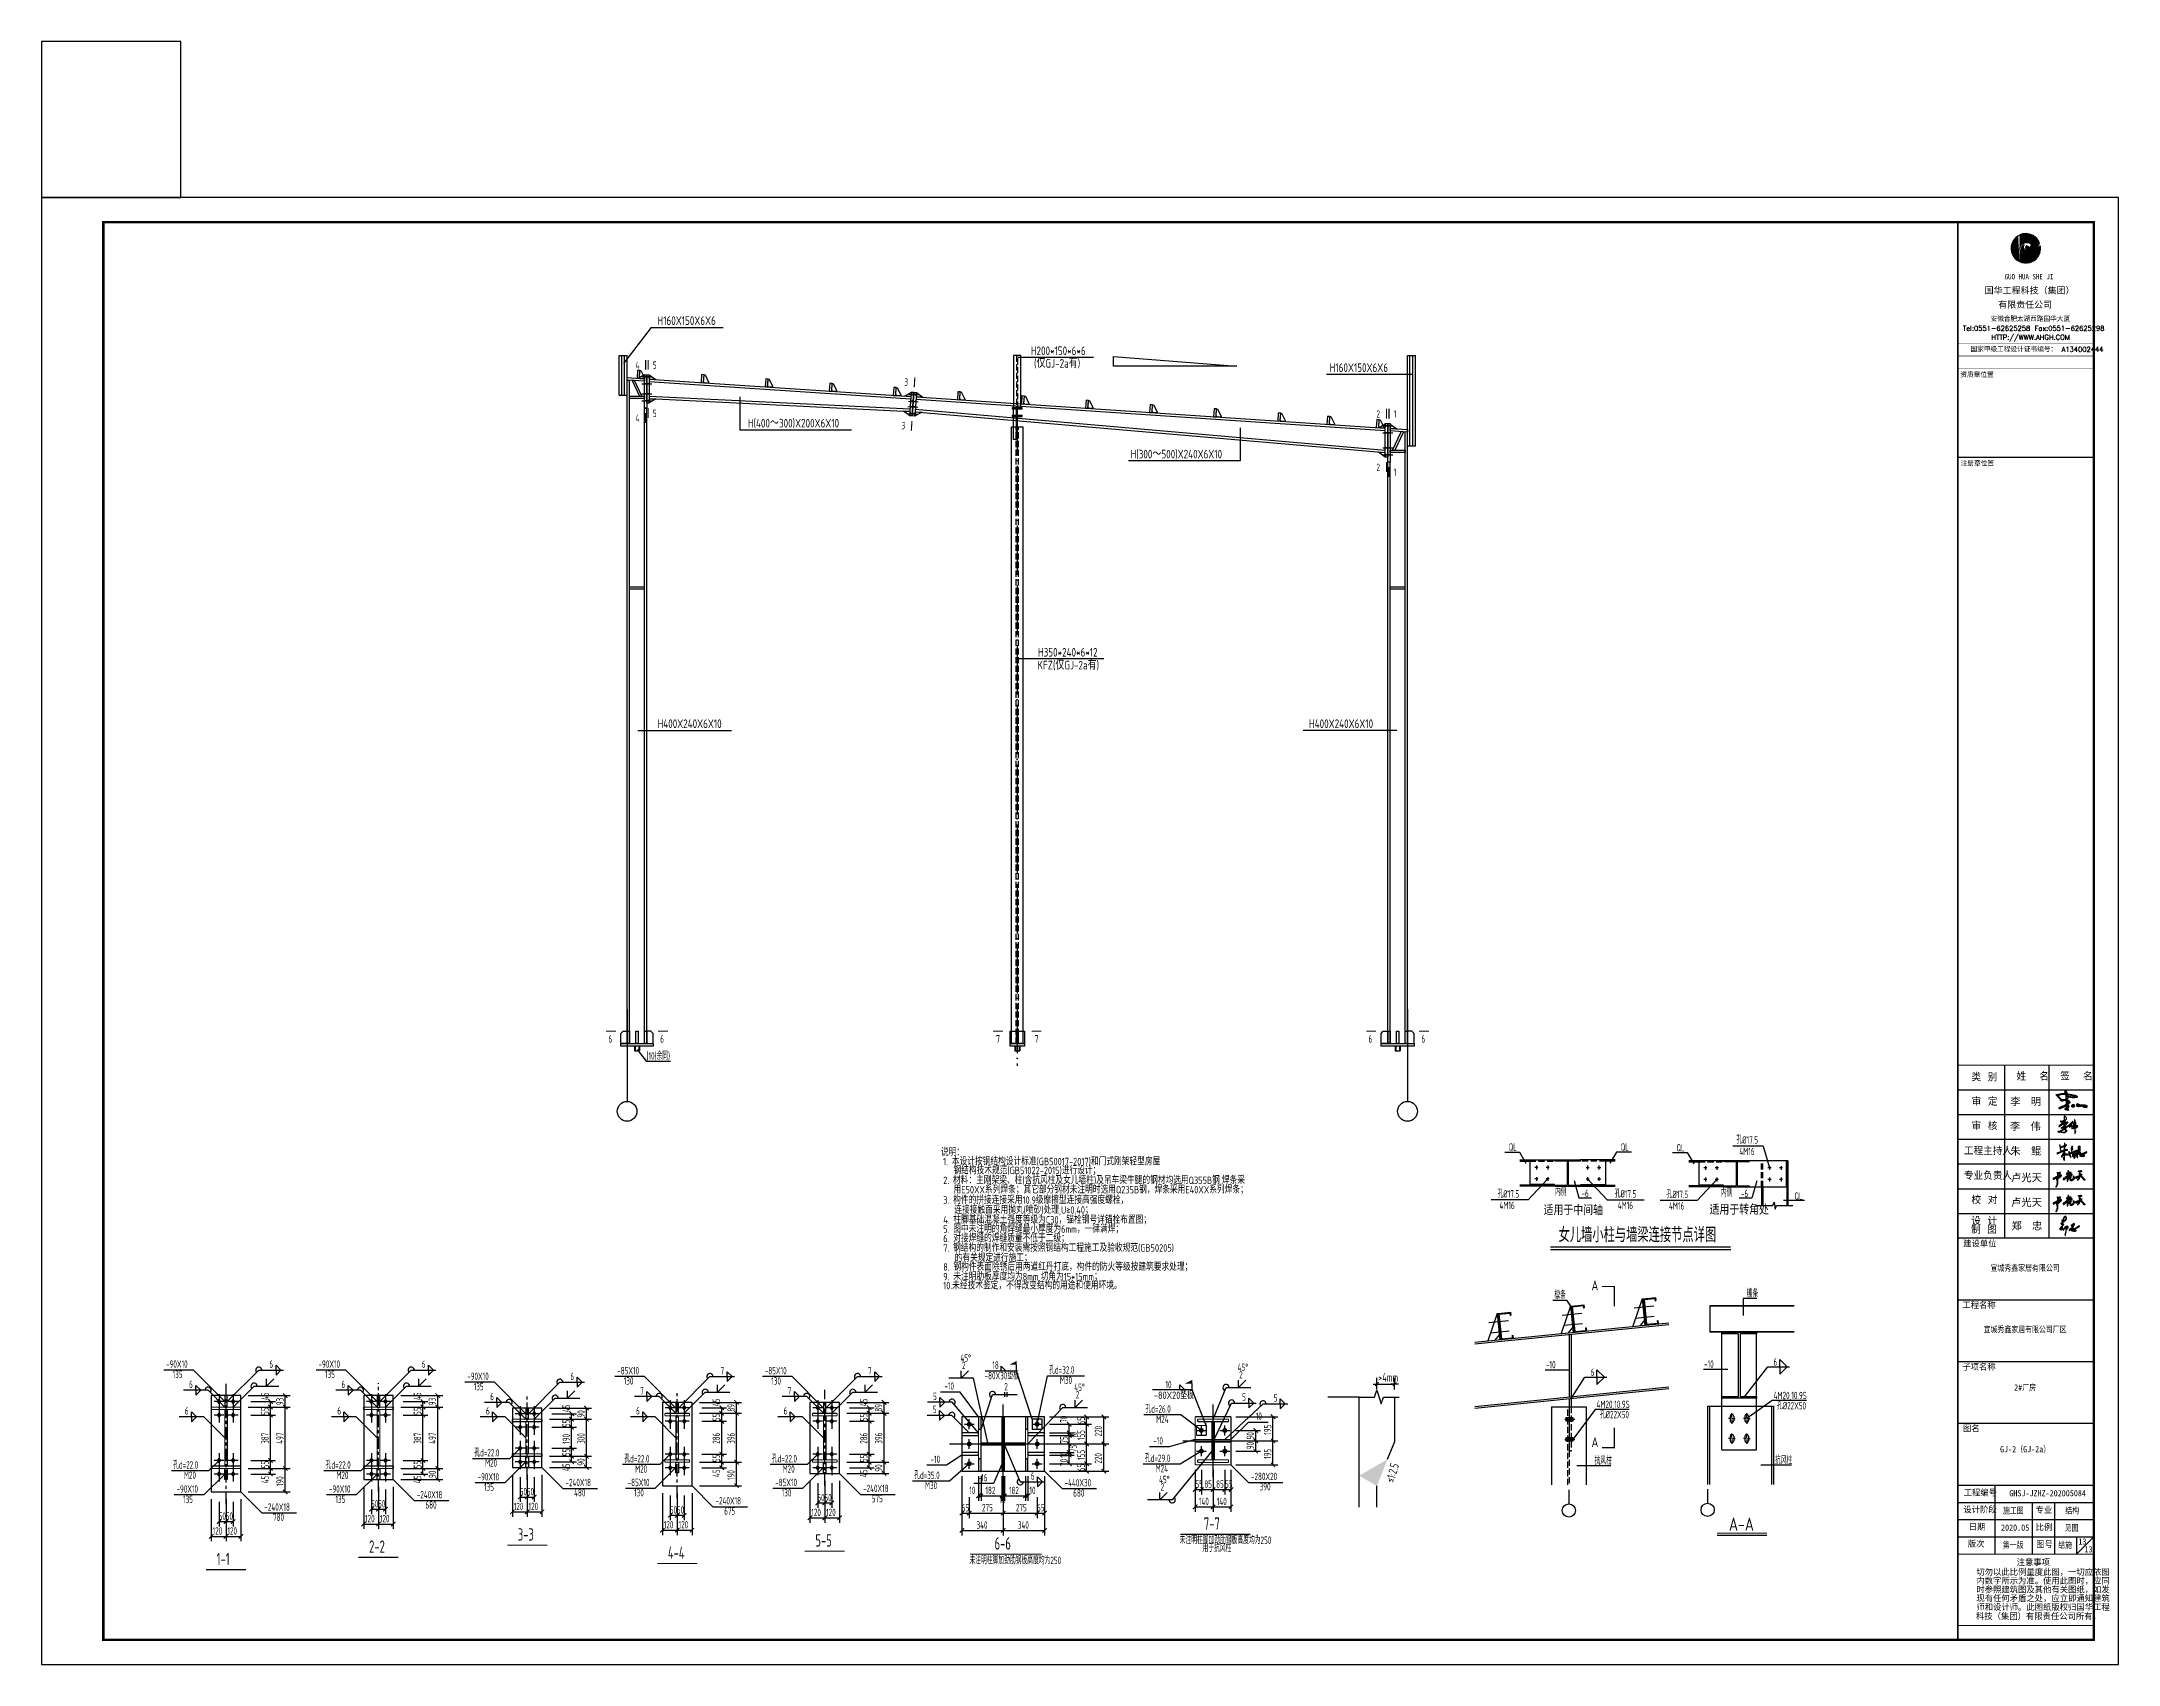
# Model space of a CAD drawing. Extents: x 9752569 to 9923256, y 1590558 to 2510207.
# Drawn here: x 9811806 to 9895906, y 1590558 to 1656270 of the extents above; entities that cross this region are included whole.
import ezdxf
from ezdxf.enums import TextEntityAlignment as Align

# ---------------------------------------------------------------- set-up
doc = ezdxf.new("R2010")
doc.units = 0
doc.header["$LTSCALE"] = 1000
doc.header["$MEASUREMENT"] = 0
for name, pattern in [('30', [0]), ('6', [8.75, 5, -1.25, 1.25, -1.25]), ('CABLIN', [0.35, 0.25, -0.1]), ('CONTINOUS', [0]), ('DASH', [0.35, 0.25, -0.1]), ('DOTE', [2.42, 2, -0.2, 0.02, -0.2])]:
    doc.linetypes.add(name, pattern=pattern)
doc.layers.get('0').update_dxf_attribs({"linetype": 'CONTINUOUS'})
for name, color, linetype in [('10', 7, 'CONTINUOUS'), ('114', 2, 'CONTINUOUS'), ('116', 1, 'CONTINUOUS'), ('12', 142, 'CONTINUOUS'), ('130', 7, 'CONTINUOUS'), ('14', 142, 'CONTINUOUS'), ('20', 2, 'CONTINUOUS'), ('AXIS', 3, 'CONTINUOUS'), ('BOARD1', 2, 'CONTINOUS'), ('BOLT', 3, 'CONTINUOUS'), ('DIM', 3, 'CONTINUOUS'), ('DIM_SYMB', 3, 'CONTINUOUS'), ('DOTE', 8, 'DOTE'), ('killer_tk0.0000', 1, 'CONTINUOUS'), ('killer_tk3.0000', 1, 'CONTINUOUS'), ('PP-PM-TK', 7, 'CONTINUOUS'), ('PUB_DIM', 3, 'CONTINUOUS'), ('PUB_TEXT', 7, 'CONTINUOUS'), ('PUB_TITLE', 4, 'CONTINUOUS'), ('一般文字', 6, 'CONTINUOUS'), ('墙线__粗线', 7, 'CONTINUOUS'), ('字符串标注', 6, 'CONTINUOUS'), ('尺寸标注', 86, 'CONTINUOUS'), ('柱子', 142, 'CONTINUOUS'), ('标注文字', 3, 'CONTINUOUS'), ('水平支撑', 4, 'CONTINUOUS'), ('焊缝标注', 6, 'CONTINUOUS'), ('签名', 255, 'CONTINUOUS'), ('螺栓孔标注', 6, 'CONTINUOUS'), ('钢板标注', 6, 'CONTINUOUS')]:
    doc.layers.add(name, color=color, linetype=linetype)
doc.styles.add('-黑体', font='')
doc.styles.add('_HZTXT', font='atssdeng.shx', dxfattribs={"width": 0.8, "bigfont": 'atssdchn.shx'})
doc.styles.add('hztxt', font='atssdeng.shx', dxfattribs={"width": 0.7, "height": 10, "bigfont": 'atssdchn.shx'})
doc.styles.add('STYLE1', font='simhei.ttf', dxfattribs={"width": 0.8})
doc.styles.add('TQ', font='txt.shx', dxfattribs={"width": 0.8, "bigfont": 'hztxt.shx'})
doc.styles.add('TSSD_REIN', font='atssdeng.shx', dxfattribs={"width": 0.7, "bigfont": 'atssdchn.shx'})
doc.styles.add('仿宋', font='', dxfattribs={"width": 0.8})
doc.styles.get('-黑体').set_extended_font_data('SimSun')
doc.styles.get('仿宋').set_extended_font_data('SimSun')

msp = doc.modelspace()

# ---------------------------------------------------------------- texts
at = {"layer": '10', "style": 'TSSD_REIN'}
for s, height, width, p in [('4', 300, 0.6, (9835858.7, 1643016.1)), ('5', 300, 0.6, (9836558.7, 1643016.1)), ('4', 300, 0.6, (9835858.7, 1640866.9)), ('5', 300, 0.6, (9836558.7, 1641066.9)), ('2', 300, 0.6, (9865858.7, 1641038.5)), ('1', 300, 0.6, (9866558.7, 1641038.5)), ('2', 300, 0.6, (9865858.7, 1638879.4)), ('1', 300, 0.6, (9866558.7, 1638679.4)), ('6', 300, 0.6, (9834758.7, 1615732.8)), ('6', 300, 0.6, (9836858.7, 1615732.8)), ('7', 300, 0.7, (9850451.7, 1615738.8)), ('7', 300, 0.7, (9852011, 1615738.8)), ('6', 300, 0.6, (9865538.7, 1615732.8)), ('6', 300, 0.6, (9867678.7, 1615732.8)), ('7-7', 500, 0.65, (9858871.4, 1596010.8))]:
    msp.add_text(s, height=height, dxfattribs=dict(at, width=width)).set_placement(p)
at = {"layer": '10', "style": 'TSSD_REIN', "width": 0.6}
for rotation, p in [(356.187464, (9846737.2, 1642331.9)), (356.185556, (9846620.1, 1640574))]:
    msp.add_text('3', height=300, rotation=rotation, dxfattribs=at).set_placement(p)
at = {"layer": '10', "ltscale": 0.1, "style": 'TSSD_REIN', "width": 0.65}
for s, p in [('2-2', (9825071.7, 1595079.8)), ('3-3', (9831092.1, 1595572.7)), ('5-5', (9843142.1, 1595331.8)), ('6-6', (9850397, 1595206.8)), ('1-1', (9818899.2, 1594579.8)), ('4-4', (9837168, 1594831.8))]:
    msp.add_text(s, height=500, dxfattribs=at).set_placement(p)
at = {"layer": '130', "style": 'TSSD_REIN', "width": 0.8}
for s, p in [('说明：', (9848225.8, 1611145, 133.3)), ('1. 本设计按钢结构设计标准(GB50017-2017)和门式刚架轻型房屋', (9848316, 1610772.1, 133.3)), ('钢结构技术规范(GB51022-2015)进行设计；', (9848732.6, 1610409.8, 133.3)), ('2. 材料：主刚架梁、柱(含抗风柱及女儿墙柱)及吊车梁牛腿的钢材均选用Q355B钢,焊条采', (9848318.3, 1610011.1, 133.3)), ('用E50XX系列焊条；其它部分钢材未注明时选用Q235B钢，焊条采用E40XX系列焊条；', (9848732.6, 1609630.4, 133.3)), ('3. 构件的拼接连接采用10.9级摩擦型连接高强度螺栓，', (9848318.3, 1609210.9, 133.3)), ('连接接触面采用抛丸(喷砂)处理,U≥0.40；', (9848766.9, 1608809.7, 133.3)), ('4. 柱脚基础混凝土强度等级为C30，锚栓钢号详锚栓布置图；', (9848318.3, 1608411.1, 133.3)), ('5. 图中未注明的角焊缝最小厚度为6mm，一律满焊；', (9848318.3, 1608037.8, 133.3)), ('6. 对接焊缝的焊缝质量不低于二级；', (9848318.3, 1607659.9, 133.3)), ('7. 钢结构的制作和安装需按照钢结构工程施工及验收规范(GB50205)', (9848318.3, 1607272.1, 133.3)), ('的有关规定进行施工；', (9848780, 1606867, 133.3)), ('9. 未注明肋板厚度均为8mm,切角为15*15mm；', (9848318.3, 1606112.5, 133.3)), ('8. 钢构件表面除锈后用两道红丹打底，构件的防火等级按建筑要求处理；', (9848318.3, 1606504.4, 133.3)), ('10.未经技术鉴定，不得改变结构的用途和使用环境。', (9848318.3, 1605750.1, 133.3))]:
    msp.add_text(s, height=300, dxfattribs=at).set_placement(p)
at = {"layer": 'PUB_TEXT', "style": 'TSSD_REIN', "width": 0.8}
for s, p in [('适用于中间轴', (9872629.6, 1608750, 4.6)), ('适用于转角处', (9879347.2, 1608769, -146662.1))]:
    msp.add_text(s, height=400, dxfattribs=at).set_placement(p)
at = {"layer": 'PUB_TITLE', "color": 6, "style": '仿宋', "width": 0.8}
msp.add_text('GJ-2（GJ-2a）', height=250, dxfattribs=at).set_placement((9892126.4, 1599149.3), align=Align.CENTER)
msp.add_text('13', height=250, dxfattribs=at).set_placement((9894281.3, 1595414))
at = {"layer": '一般文字', "color": 7, "style": 'TSSD_REIN', "width": 0.8}
msp.add_text('女儿墙小柱与墙梁连接节点详图', height=600, dxfattribs=at).set_placement((9873233, 1607654.7))
at = {"layer": '一般文字', "color": 6, "linetype": 'Continuous', "lineweight": -3, "style": 'hztxt', "width": 0.8}
for p in [(9874842.2, 1605581, -200), (9874842.2, 1599241.8, -200)]:
    msp.add_text('A', height=400, dxfattribs=at).set_placement(p, align=Align.BOTTOM_RIGHT)
at = {"layer": '一般文字', "color": 2, "style": '_HZTXT', "width": 0.8}
msp.add_text('A-A', height=533.33, dxfattribs=at).set_placement((9880134, 1595972.6, -200))
at = {"layer": '字符串标注', "style": 'TSSD_REIN', "width": 0.6}
msp.add_text('[10(余同)', height=300, dxfattribs=at).set_placement((9836302.4, 1615049.8))
at = {"layer": '尺寸标注', "style": 'TSSD_REIN', "width": 0.6}
for s, p in [('45', (9821007.2, 1601266.4)), ('93', (9821607.2, 1601054.7)), ('45', (9827179.7, 1601266.4)), ('93', (9827779.7, 1601054.7)), ('55', (9821007.2, 1600660.1)), ('55', (9827179.7, 1600660.1)), ('45', (9833200.1, 1600773.5)), ('90', (9833800.1, 1600554.7)), ('45', (9839276, 1601014.4)), ('55', (9839276, 1600408.2)), ('89', (9839876, 1600792.2)), ('45', (9845250.1, 1601014.4)), ('55', (9845250.1, 1600408.2)), ('89', (9845850.1, 1600792.2)), ('70', (9853352, 1600346.3)), ('65', (9854052, 1600277.5)), ('387', (9821007.2, 1599492.2)), ('497', (9821607.2, 1599492.2)), ('387', (9827179.7, 1599492.2)), ('497', (9827779.7, 1599492.2)), ('55', (9833200.1, 1600167.2)), ('190', (9833200.1, 1599492.2)), ('300', (9833800.1, 1599492.2)), ('286', (9839276, 1599492.2)), ('396', (9839876, 1599492.2)), ('286', (9845250.1, 1599492.2)), ('396', (9845850.1, 1599492.2)), ('75', (9853352, 1599502.5)), ('10', (9853727, 1599727.5)), ('155', (9854052, 1599640)), ('220', (9854752, 1599790)), ('90', (9860899.9, 1599667.2)), ('195', (9861599.9, 1599857.2)), ('55', (9833200.1, 1598992.2)), ('90', (9833800.1, 1598604.7)), ('55', (9839276, 1598751.3)), ('55', (9845250.1, 1598751.3)), ('10', (9853352, 1598927.5)), ('70', (9853352, 1598593.1)), ('75', (9853727, 1599152.5)), ('155', (9854052, 1598840)), ('220', (9854752, 1598690)), ('90', (9860899.9, 1599272)), ('195', (9861599.9, 1598882.2)), ('45', (9821007.2, 1597893.1)), ('55', (9821007.2, 1598499.3)), ('190', (9821607.2, 1597774.3)), ('45', (9827179.7, 1597893.1)), ('55', (9827179.7, 1598499.3)), ('90', (9827779.7, 1598111.8)), ('45', (9833200.1, 1598386)), ('45', (9839276, 1598145)), ('190', (9839876, 1598026.3)), ('45', (9845250.1, 1598145)), ('90', (9845850.1, 1598363.8)), ('65', (9854052, 1598377.5))]:
    msp.add_text(s, height=300, rotation=90, dxfattribs=at).set_placement(p)
for s, p in [('55', (9858529.9, 1597709.7)), ('85', (9858890.8, 1597709.7)), ('85', (9859369.4, 1597709.7)), ('55', (9859728.5, 1597709.7)), ('50', (9825149.7, 1596914.3)), ('50', (9825434.7, 1596914.3)), ('120', (9830925.1, 1596807.2)), ('50', (9831170.1, 1597407.2)), ('50', (9831455.1, 1597407.2)), ('120', (9831525.1, 1596807.2)), ('50', (9843220.1, 1597166.3)), ('50', (9843505.1, 1597166.3)), ('10', (9849370.7, 1597455)), ('182', (9850027, 1597455)), ('16', (9850589.5, 1597080)), ('182', (9850977, 1597455)), ('10', (9851808.2, 1597455)), ('140', (9858669.4, 1597009.7)), ('140', (9859394.4, 1597009.7)), ('50', (9818977.2, 1596414.3)), ('50', (9819262.2, 1596414.3)), ('120', (9824904.7, 1596314.3)), ('120', (9825504.7, 1596314.3)), ('120', (9837001, 1596066.3)), ('50', (9837246, 1596666.3)), ('50', (9837531, 1596666.3)), ('120', (9837601, 1596066.3)), ('120', (9842975.1, 1596566.3)), ('120', (9843575.1, 1596566.3)), ('65', (9849064.5, 1596755)), ('340', (9849664.5, 1596055)), ('275', (9849884.9, 1596755)), ('275', (9851259.1, 1596755)), ('340', (9851339.5, 1596055)), ('65', (9852114.5, 1596755)), ('120', (9818732.2, 1595814.3)), ('120', (9819332.2, 1595814.3))]:
    msp.add_text(s, height=300, dxfattribs=at).set_placement(p)
at = {"layer": '标注文字', "linetype": 'ByBlock', "style": 'TSSD_REIN', "width": 0.8}
for s, p in [('H160X150X6X6', (9836747, 1644795.2, 702)), ('H200*150*6*6', (9851863.5, 1643573.9, 502)), ('(仅GJ-2a有)', (9851994.5, 1643064.9, 102)), ('H160X150X6X6', (9863965.2, 1642890.2, 702)), ('H(400～300)X200X6X10', (9840404, 1640642.9, 702)), ('H(300～500)X240X6X10', (9855901.8, 1639389.9, 702)), ('H350*240*6*12', (9852151.6, 1631366, 102)), ('KFZ(仅GJ-2a有)', (9852136.2, 1630845.9, 102)), ('H400X240X6X10', (9836748.7, 1628474.4, 702)), ('H400X240X6X10', (9863127.8, 1628474.4, 702))]:
    msp.add_text(s, height=350, dxfattribs=at).set_placement(p)
at = {"layer": '焊缝标注', "style": 'TSSD_REIN', "width": 0.6}
for s, p in [('45°', (9849014.4, 1602816.2)), ('6', (9821030.5, 1602567.4)), ('6', (9827203, 1602567.4)), ('6', (9833223.4, 1602074.5)), ('7', (9839299.3, 1602302.9)), ('7', (9845273.4, 1602302.9)), ('2', (9849076.9, 1602516.2)), ('18', (9850305, 1602529.9)), ('45°', (9860236.6, 1602439.1)), ('2', (9860299.1, 1602139.1)), ('6', (9817779.1, 1601749.8)), ('6', (9823951.7, 1601749.8)), ('6', (9829972.1, 1601256.9)), ('7', (9836048, 1601497.8)), ('7', (9842022.1, 1601497.8)), ('5', (9847905.8, 1601262.2)), ('2', (9850791.5, 1601659.3)), ('45°', (9853622.8, 1601631.2)), ('2', (9853685.3, 1601331.2)), ('10', (9857315.7, 1601741.5)), ('5', (9860420.4, 1601233.4)), ('5', (9861697.3, 1601198.1)), ('6', (9817609.6, 1600676.8)), ('6', (9823782.2, 1600676.8)), ('6', (9829802.6, 1600676.8)), ('6', (9835878.5, 1600676.8)), ('6', (9841852.6, 1600676.8)), ('5', (9847895.7, 1600733)), ('6', (9851864, 1598041.9)), ('45°', (9857057.7, 1597896)), ('2', (9857120.2, 1597596))]:
    msp.add_text(s, height=300, dxfattribs=at).set_placement(p)
at = {"layer": '螺栓孔标注', "color": 0, "style": '_HZTXT', "width": 0.6}
for s, p in [('QL', (9871213.2, 1611358.6, 4.6)), ('QL', (9875748.8, 1611358.6, 4.6)), ('QL', (9878009.2, 1611335.3, -146662.1)), ('孔%%C17.5', (9880434.4, 1611647, -146662.1)), ('4M16', (9880553.6, 1611182.1, -146662.1)), ('孔%%C17.5', (9870760.8, 1609462.5, 4.6)), ('内侧', (9873091.2, 1609541.5, 4.6)), ('-6', (9874163.3, 1609489, 4.6)), ('孔%%C17.5', (9875504.8, 1609462.5, 4.6)), ('孔%%C17.5', (9877606.3, 1609439.3, -146662.1)), ('内侧', (9879802.7, 1609503, -146662.1)), ('-6', (9880616.7, 1609476.9, 4.6)), ('QL', (9882787, 1609376.5, -146662.1)), ('4M16', (9870842.3, 1608997.7, 4.6)), ('4M16', (9875633.7, 1608997.7, 4.6)), ('4M16', (9877707.4, 1608974.4, -146662.1)), ('檩条', (9873064.2, 1605366.6, -200)), ('檩条', (9880851.2, 1605429, -200)), ('-10', (9872724.1, 1602545, -200)), ('-10', (9879127.4, 1602570.6, -200)), ('4M20,10.9S', (9881943.9, 1601299, -200)), ('4M20,10.9S', (9881943.9, 1601299, -200)), ('4M20,10.9S', (9874772.3, 1600939.9, -200)), ('4M20,10.9S', (9874772.3, 1600939.9, -200)), ('孔%%C22X50', (9874903.6, 1600526.2, -200)), ('孔%%C22X50', (9882075.2, 1600885.3, -200)), ('抗风柱', (9874689.3, 1598650.8, -200)), ('抗风柱', (9881995.7, 1598676.4, -200))]:
    msp.add_text(s, height=300, dxfattribs=at).set_placement(p)
for p in [(9882090.1, 1602659.2, -200), (9874687.9, 1602241.5, -200)]:
    msp.add_text('6', height=300, dxfattribs=at).set_placement(p, align=Align.RIGHT)
at = {"layer": '螺栓孔标注', "color": 5, "style": 'TSSD_REIN'}
for s, width, p in [('-80X30垫板', 0.6, (9849993.6, 1602099.7)), ('-80X20垫板', 0.7, (9856849.8, 1601308.1)), ('未注明柱脚加劲肋钢板高度均为250', 0.6, (9857890, 1595440)), ('用于抗风柱', 0.6, (9858813.1, 1595116)), ('未注明柱脚加劲肋钢板高度均为250', 0.6, (9849380.3, 1594619.5))]:
    msp.add_text(s, height=300, dxfattribs=dict(at, width=width)).set_placement(p)
at = {"layer": '螺栓孔标注', "style": 'TSSD_REIN', "width": 0.6}
for s, height, p in [('孔d=32.0', 300, (9852605, 1602332.1)), ('M30', 300, (9853042.5, 1601917.1)), ('>4mm', 350, (9865930.8, 1602008.2)), ('孔d=26.0', 300, (9856503.9, 1600752)), ('M24', 300, (9856941.4, 1600337)), ('孔d=22.0', 300, (9817134.6, 1598485.9)), ('孔d=22.0', 300, (9823307.1, 1598485.9)), ('孔d=22.0', 300, (9829327.5, 1598978.8)), ('M20', 300, (9829765, 1598563.8)), ('孔d=22.0', 300, (9835403.4, 1598737.9)), ('孔d=22.0', 300, (9841377.5, 1598737.9)), ('孔d=29.0', 300, (9856482.6, 1598758)), ('M20', 300, (9817572.1, 1598070.9)), ('M20', 300, (9823744.6, 1598070.9)), ('M20', 300, (9835840.9, 1598322.9)), ('M20', 300, (9841815, 1598322.9)), ('孔d=35.0', 300, (9847142.2, 1598070.3)), ('M30', 300, (9847579.7, 1597655.3)), ('M24', 300, (9856920.1, 1598343))]:
    msp.add_text(s, height=height, dxfattribs=at).set_placement(p)
msp.add_text('≤1:2.5', height=350, rotation=75, dxfattribs=at).set_placement((9866574.3, 1597894, 1860))
at = {"layer": '钢板标注', "style": 'TSSD_REIN', "width": 0.6}
for s, p in [('-90X10', (9816848.4, 1602569.4)), ('135', (9817110.9, 1602154.4)), ('-90X10', (9823020.9, 1602569.4)), ('135', (9823283.4, 1602154.4)), ('-90X10', (9829041.3, 1602076.5)), ('-85X10', (9835117.2, 1602305)), ('130', (9835379.7, 1601890)), ('-85X10', (9841091.3, 1602305)), ('130', (9841353.8, 1601890)), ('135', (9829303.8, 1601661.5)), ('-10', (9848364.2, 1601679.8)), ('-10', (9860832.3, 1600461.5)), ('-10', (9856826.5, 1599463.6)), ('-10', (9847803.3, 1598713.3)), ('-90X10', (9829462.4, 1598005.4)), ('-240X18', (9833021.2, 1597776.3)), ('-85X10', (9835538.3, 1597777)), ('-85X10', (9841512.4, 1597777)), ('-16', (9849712, 1597972)), ('-440X30', (9853232.1, 1597766)), ('-280X20', (9860780, 1598020.6)), ('390', (9861130, 1597605.6)), ('-90X10', (9817269.4, 1597512.5)), ('135', (9817531.9, 1597097.5)), ('-240X18', (9820828.3, 1596783.4)), ('-90X10', (9823442, 1597512.5)), ('135', (9823704.5, 1597097.5)), ('-240X18', (9827000.9, 1597283.4)), ('680', (9827350.9, 1596868.4)), ('135', (9829724.9, 1597590.4)), ('480', (9833371.2, 1597361.3)), ('130', (9835800.8, 1597362)), ('-240X18', (9839097.1, 1597035.4)), ('130', (9841774.9, 1597362)), ('-240X18', (9845071.3, 1597535.4)), ('575', (9845421.3, 1597120.4)), ('680', (9853582.1, 1597351)), ('780', (9821178.3, 1596368.4)), ('675', (9839447.1, 1596620.4))]:
    msp.add_text(s, height=300, dxfattribs=at).set_placement(p)

# ---------------------------------------------------------------- blocks, each defined once
blk = doc.blocks.new('_DIMX')
blk.add_line((-150, 0), (150, 0))
at = {"const_width": 50}
blk.add_lwpolyline([(-70, -70), (70, 70)], dxfattribs=at)
blk = doc.blocks.new('*U21')
at = {"layer": 'PP-PM-TK', "color": 1}
for points in [[(-734, 26), (-725, -117), (-725, 92)], [(-725, 92), (-715, -155), (-715, 168)], [(-725, -117), (-725, 92), (-715, -155)], [(-715, 168), (-689, -255), (-689, 245)], [(-715, -155), (-715, 168), (-689, -255)], [(-689, 245), (-669, -296), (-669, 303)], [(-689, -255), (-689, 245), (-669, -296)], [(-669, 303), (-627, -384), (-627, 377)], [(-669, -296), (-669, 303), (-627, -384)], [(-627, 377), (-598, -422), (-598, 427)], [(-627, -384), (-627, 377), (-598, -422)], [(-598, 427), (-540, -498), (-540, 493)], [(-598, -422), (-598, 427), (-540, -498)], [(-540, 493), (-504, -531), (-504, 535)], [(-540, -498), (-540, 493), (-504, -531)], [(-504, 535), (-434, -593), (-434, 589)], [(-504, -531), (-504, 535), (-434, -593)], [(-434, 589), (-390, -619), (-390, 622)], [(-434, -593), (-434, 589), (-390, -619)], [(-390, 622), (-310, -666), (-310, 662)], [(-390, -619), (-390, 622), (-310, -666)], [(-310, 662), (-302, -669), (-302, 667)], [(-310, -666), (-310, 662), (-302, -669)], [(-302, 667), (-300, 1), (-300, 667)], [(-300, 667), (-299, 9), (-299, 668)], [(-299, 668), (-289, 51), (-289, 673)], [(-289, 673), (-287, 62), (-287, 674)], [(-287, 674), (-274, 89), (-274, 680)], [(-274, 680), (-262, 115), (-262, 686)], [(-262, 686), (-255, 126), (-255, 688)], [(-262, 686), (-262, 115), (-262, 686)], [(-255, 688), (-231, 157), (-231, 695)], [(-231, 695), (-227, 163), (-227, 696)], [(-227, 696), (-222, 168), (-222, 697)], [(-222, 697), (-221, 168), (-221, 697)], [(-222, 3), (-221, -43), (-221, 4)], [(-221, 697), (-215, 174), (-215, 699)], [(-221, 4), (-215, -82), (-215, 32)], [(-221, -43), (-221, 4), (-215, -82)], [(-215, 699), (-211, 177), (-211, 700)], [(-215, 32), (-211, -92), (-211, 48)], [(-215, -82), (-215, 32), (-211, -92)], [(-211, 700), (-202, 186), (-202, 703)], [(-211, 48), (-202, -118), (-202, 68)], [(-211, -92), (-211, 48), (-202, -118)], [(-202, 703), (-199, 188), (-199, 704)], [(-202, 68), (-199, -122), (-199, 73)], [(-202, -118), (-202, 68), (-199, -122)], [(-199, 704), (-185, 201), (-185, 708)], [(-199, 73), (-185, -143), (-185, 93)], [(-199, -122), (-199, 73), (-185, -143)], [(-185, 708), (-183, 203), (-183, 708)], [(-185, 93), (-183, -145), (-183, 96)], [(-185, -143), (-185, 93), (-183, -145)], [(-183, 708), (-179, 206), (-179, 709)], [(-183, 96), (-179, -149), (-179, 100)], [(-183, -145), (-183, 96), (-179, -149)], [(-179, 709), (-176, 208), (-176, 710)], [(-179, 100), (-176, -152), (-176, 103)], [(-179, -149), (-179, 100), (-176, -152)], [(-176, 710), (-175, 208), (-175, 710)], [(-176, 103), (-175, -153), (-175, 104)], [(-176, -152), (-176, 103), (-175, -153)], [(-175, 710), (-163, 216), (-163, 714)], [(-175, 104), (-163, -165), (-163, 116)], [(-175, -153), (-175, 104), (-163, -165)], [(-163, 714), (-142, 228), (-142, 719)], [(-163, 116), (-142, -181), (-142, 137)], [(-163, -165), (-163, 116), (-142, -181)], [(-142, 719), (-124, 239), (-124, 724)], [(-142, 137), (-124, -195), (-124, 151)], [(-142, -181), (-142, 137), (-124, -195)], [(-124, 724), (-123, 240), (-123, 724)], [(-124, 151), (-123, -196), (-123, 152)], [(-124, -195), (-124, 151), (-123, -196)], [(-123, 724), (-122, 240), (-122, 724)], [(-123, 152), (-122, -196), (-122, 153)], [(-123, -196), (-123, 152), (-122, -196)], [(-122, 724), (-114, 243), (-114, 725)], [(-122, 153), (-114, -202), (-114, 157)], [(-122, -196), (-122, 153), (-114, -202)], [(-114, 725), (-112, 244), (-112, 725)], [(-114, 157), (-112, 107), (-112, 158)], [(-114, -202), (-114, 87), (-112, -204)], [(-112, 725), (-112, 244), (-112, 725)], [(-112, 725), (-111, 244), (-111, 725)], [(-112, 158), (-111, 117), (-111, 159)], [(-112, 158), (-112, 108), (-112, 158)], [(-112, -204), (-112, 45), (-112, -204)], [(-112, -204), (-112, 42), (-111, -204)], [(-111, 725), (-110, 245), (-110, 725)], [(-111, 159), (-110, 119), (-110, 159)], [(-111, -204), (-111, 38), (-110, -205)], [(-110, 725), (-105, 247), (-105, 725)], [(-110, 159), (-105, 131), (-105, 162)], [(-110, -205), (-110, 34), (-105, -208)], [(-105, 725), (-102, 248), (-102, 726)], [(-105, 162), (-102, 135), (-102, 164)], [(-105, -208), (-105, 12), (-102, -210)], [(-102, 726), (-101, 249), (-101, 726)], [(-102, 164), (-101, 137), (-101, 165)], [(-101, 726), (-95, 251), (-95, 726)], [(-101, 165), (-95, 145), (-95, 166)], [(-95, 726), (-89, 254), (-89, 727)], [(-95, 166), (-89, 151), (-89, 167)], [(-89, 727), (-85, 255), (-85, 727)], [(-85, 727), (-83, 256), (-83, 727)], [(-83, 727), (-79, 257), (-79, 727)], [(-79, 727), (-59, 265), (-59, 729)], [(-59, 729), (-54, 267), (-54, 729)], [(-54, 729), (-45, 270), (-45, 730)], [(-45, 730), (-34, 272), (-34, 731)], [(-34, 731), (-28, 273), (-28, 731)], [(-28, 731), (-19, 276), (-19, 732)], [(-19, 732), (-12, 276), (-12, 732)], [(-12, 732), (-10, 277), (-10, 732)], [(-12, 25), (-10, 11), (-10, 47)], [(-10, 732), (-10, 277), (-10, 732)], [(-10, 732), (-9, 277), (-9, 732)], [(-10, 47), (-9, 4), (-9, 50)], [(-10, 11), (-10, 47), (-10, 10)], [(-10, 47), (-10, 10), (-10, 47)], [(-10, 10), (-10, 47), (-9, 4)], [(-9, 732), (-4, 277), (-4, 733)], [(-9, 50), (-4, -7), (-4, 68)], [(-9, 4), (-9, 50), (-4, -7)], [(-4, 733), (-3, 277), (-3, 733)], [(-4, 68), (-3, -8), (-3, 69)], [(-4, -7), (-4, 68), (-3, -8)], [(-3, 733), (2, 278), (2, 733)], [(-3, 69), (2, -19), (2, 80)], [(-3, -8), (-3, 69), (2, -19)], [(2, 733), (7, 279), (7, 734)], [(2, 80), (7, -24), (7, 87)], [(2, -19), (2, 80), (7, -24)], [(7, 734), (16, 280), (16, 734)], [(7, 87), (16, -35), (16, 98)], [(7, -24), (7, 87), (16, -35)], [(16, 280), (16, 734), (18, 279)], [(16, 734), (18, 279), (18, 734)], [(16, 98), (18, -37), (18, 100)], [(16, -35), (16, 98), (18, -37)], [(18, 279), (18, 734), (21, 279)], [(18, 100), (21, -39), (21, 103)], [(18, -37), (18, 100), (21, -39)], [(21, 279), (21, 734), (28, 279)], [(21, 103), (28, -45), (28, 111)], [(21, -39), (21, 103), (28, -45)], [(28, 279), (28, 733), (30, 279)], [(28, 111), (30, -46), (30, 113)], [(28, -45), (28, 111), (30, -46)], [(30, 279), (30, 733), (40, 278)], [(30, 113), (40, -53), (40, 121)], [(30, -46), (30, 113), (40, -53)], [(40, 278), (40, 732), (44, 278)], [(40, 121), (44, -56), (44, 124)], [(40, -53), (40, 121), (44, -56)], [(44, 278), (44, 731), (58, 277)], [(44, 124), (58, -63), (58, 135)], [(44, -56), (44, 124), (58, -63)], [(58, 277), (58, 730), (69, 276)], [(58, -63), (58, 135), (69, -69)], [(69, 276), (69, 728), (70, 276)], [(69, -69), (69, 126), (70, -69)], [(70, 276), (70, 728), (84, 275)], [(70, -69), (70, 125), (84, -74)], [(84, 275), (84, 726), (85, 275)], [(84, -74), (84, 113), (85, -74)], [(85, 275), (85, 726), (108, 274)], [(85, -74), (85, 112), (108, -81)], [(108, 274), (108, 723), (108, 274)], [(108, 274), (108, 723), (108, 274)], [(108, 274), (108, 723), (109, 274)], [(108, -81), (108, 88), (108, -82)], [(108, -82), (108, 87), (108, -82)], [(108, -82), (108, 87), (109, -82)], [(109, 274), (109, 723), (112, 273)], [(109, -82), (109, 87), (112, -82)], [(112, 273), (112, 723), (135, 270)], [(112, -82), (112, 84), (135, -86)], [(135, 270), (135, 720), (147, 269)], [(135, -86), (135, 66), (147, -88)], [(147, 269), (147, 719), (152, 268)], [(147, -88), (147, 62), (152, -88)], [(152, 268), (152, 718), (152, 268)], [(152, 268), (152, 718), (159, 268)], [(152, -88), (152, 60), (152, -89)], [(152, -89), (152, 60), (159, -89)], [(159, 268), (159, 717), (160, 267)], [(159, -89), (159, 59), (160, -89)], [(160, 267), (160, 717), (164, 267)], [(160, -89), (160, 59), (164, -89)], [(164, 267), (164, 716), (171, 265)], [(164, -89), (164, 59), (171, -89)], [(171, 265), (171, 713), (179, 263)], [(171, 58), (179, -90), (179, 60)], [(171, -89), (171, 58), (179, -90)], [(179, 263), (179, 711), (185, 262)], [(179, 60), (185, -90), (185, 61)], [(179, -90), (179, 60), (185, -90)], [(185, 262), (185, 709), (191, 261)], [(185, 61), (191, -90), (191, 62)], [(191, 261), (191, 707), (207, 254)], [(191, 62), (207, -89), (207, 65)], [(207, 254), (207, 702), (209, 253)], [(207, 65), (209, -89), (209, 66)], [(209, 253), (209, 701), (217, 250)], [(209, 66), (217, -89), (217, 70)], [(217, 250), (217, 698), (225, 244)], [(217, 70), (225, -89), (225, 75)], [(225, 244), (225, 696), (243, 230)], [(225, 75), (243, -87), (243, 86)], [(243, 230), (243, 690), (246, 228)], [(243, 86), (246, -86), (246, 91)], [(246, 228), (246, 689), (248, 227)], [(246, 91), (248, -86), (248, 93)], [(248, 227), (248, 688), (249, 226)], [(248, 93), (249, -86), (249, 94)], [(249, 226), (249, 688), (255, 216)], [(249, 94), (255, -86), (255, 102)], [(255, 216), (255, 686), (266, 199)], [(255, 102), (266, -84), (266, 117)], [(266, 199), (266, 682), (270, 192)], [(266, 117), (270, -84), (270, 133)], [(270, 192), (270, 681), (276, 155)], [(270, 133), (276, -83), (276, 155)], [(569, -14), (588, -190), (588, 2)], [(588, 2), (593, -187), (593, 6)], [(593, 6), (610, -177), (610, 20)], [(610, 20), (616, -173), (616, 25)], [(616, 25), (618, -171), (618, 27)], [(618, 27), (637, -159), (637, 43)], [(637, 43), (643, -155), (643, 48)], [(643, 48), (653, -148), (653, 57)], [(653, 57), (662, -142), (662, 66)], [(662, 66), (664, -140), (664, 68)], [(664, 68), (683, -126), (683, 86)], [(683, 86), (711, -105), (711, 112)], [(711, 112), (724, -95), (724, 124)], [(-302, -669), (-302, -30), (-300, -669)], [(-300, -669), (-300, -43), (-299, -670)], [(-299, -670), (-299, -61), (-289, -673)], [(-289, -673), (-289, -97), (-287, -674)], [(-287, -674), (-287, -102), (-274, -679)], [(-274, -679), (-274, -130), (-262, -683)], [(-262, -683), (-262, -150), (-262, -683)], [(-262, -683), (-262, -150), (-255, -686)], [(-255, -686), (-255, -162), (-231, -694)], [(-231, -694), (-231, -192), (-227, -695)], [(-227, -695), (-227, -195), (-222, -697)], [(-222, -697), (-222, -201), (-221, -697)], [(-221, -697), (-221, -201), (-215, -699)], [(-215, -699), (-215, -207), (-211, -701)], [(-211, -701), (-211, -210), (-202, -704)], [(-202, -704), (-202, -219), (-199, -705)], [(-199, -705), (-199, -222), (-185, -710)], [(-185, -710), (-185, -235), (-183, -711)], [(-183, -711), (-183, -237), (-179, -712)], [(-179, -712), (-179, -241), (-176, -713)], [(-176, -713), (-176, -244), (-175, -713)], [(-175, -713), (-175, -244), (-163, -715)], [(-163, -715), (-163, -252), (-142, -718)], [(-142, -718), (-142, -265), (-124, -721)], [(-124, -721), (-124, -276), (-123, -721)], [(-123, -721), (-123, -277), (-122, -721)], [(-122, -721), (-122, -277), (-114, -722)], [(-114, -722), (-114, -282), (-112, -723)], [(-112, -723), (-112, -284), (-112, -723)], [(-112, -723), (-112, -284), (-111, -723)], [(-111, -723), (-111, -284), (-110, -723)], [(-110, -723), (-110, -285), (-105, -724)], [(-105, -724), (-105, -287), (-102, -724)], [(-102, -210), (-102, -2), (-101, -212)], [(-102, -724), (-102, -288), (-101, -724)], [(-101, -212), (-101, -5), (-95, -215)], [(-101, -724), (-101, -289), (-95, -725)], [(-95, -215), (-95, -17), (-89, -219)], [(-95, -725), (-95, -291), (-89, -726)], [(-89, -219), (-89, -28), (-85, -222)], [(-89, -726), (-89, -294), (-85, -727)], [(-85, -222), (-85, -35), (-83, -223)], [(-85, -727), (-85, -295), (-83, -727)], [(-83, -223), (-83, -39), (-79, -226)], [(-83, -727), (-83, -296), (-79, -727)], [(-79, -226), (-79, -46), (-59, -239)], [(-79, -727), (-79, -298), (-59, -730)], [(-59, -239), (-59, -68), (-54, -241)], [(-59, -730), (-59, -306), (-54, -731)], [(-54, -241), (-54, -73), (-45, -246)], [(-54, -731), (-54, -308), (-45, -732)], [(-45, -246), (-45, -83), (-34, -252)], [(-45, -732), (-45, -312), (-34, -734)], [(-34, -252), (-34, -91), (-28, -254)], [(-28, -254), (-28, -95), (-19, -259)], [(-19, -259), (-19, -101), (-12, -263)], [(-12, -263), (-12, -106), (-10, -264)], [(-10, -264), (-10, -108), (-10, -264)], [(-10, -264), (-10, -108), (-9, -264)], [(-9, -264), (-9, -108), (-4, -267)], [(-4, -267), (-4, -111), (-3, -267)], [(-3, -267), (-3, -111), (2, -269)], [(2, -269), (2, -114), (7, -270)], [(7, -270), (7, -116), (16, -273)], [(16, -273), (16, -121), (18, -274)], [(18, -274), (18, -122), (21, -274)], [(21, -274), (21, -123), (28, -277)], [(28, -277), (28, -127), (30, -277)], [(30, -277), (30, -128), (40, -280)], [(40, -280), (40, -131), (44, -281)], [(44, -281), (44, -133), (58, -283)], [(58, -283), (58, -137), (69, -285)], [(69, -285), (69, -141), (70, -285)], [(70, -285), (70, -141), (84, -288)], [(84, -288), (84, -144), (85, -288)], [(85, -288), (85, -144), (108, -289)], [(108, -289), (108, -149), (108, -289)], [(108, -289), (108, -149), (108, -289)], [(108, -289), (108, -149), (109, -289)], [(109, -289), (109, -150), (112, -289)], [(112, -289), (112, -150), (135, -291)], [(135, -291), (135, -153), (147, -291)], [(147, -291), (147, -154), (152, -291)], [(152, -291), (152, -155), (152, -291)], [(152, -291), (152, -155), (159, -292)], [(152, -344), (152, -716), (152, -344)], [(152, -344), (159, -714), (159, -344)], [(159, -292), (159, -155), (160, -292)], [(159, -344), (160, -714), (160, -344)], [(160, -292), (160, -156), (164, -292)], [(160, -344), (164, -713), (164, -344)], [(164, -292), (164, -156), (171, -292)], [(164, -344), (171, -711), (171, -344)], [(171, -292), (171, -156), (179, -293)], [(171, -344), (179, -709), (179, -343)], [(179, -343), (185, -707), (185, -343)], [(185, -343), (191, -706), (191, -343)], [(191, -343), (207, -702), (207, -342)], [(207, -156), (209, -291), (209, -156)], [(207, -342), (209, -701), (209, -342)], [(209, -156), (217, -291), (217, -155)], [(209, -342), (217, -699), (217, -342)], [(217, -155), (225, -290), (225, -155)], [(217, -342), (225, -697), (225, -341)], [(225, -155), (243, -289), (243, -153)], [(225, -341), (243, -693), (243, -340)], [(243, -153), (246, -289), (246, -153)], [(243, -340), (246, -692), (246, -340)], [(246, -153), (248, -289), (248, -153)], [(246, -340), (248, -692), (248, -340)], [(248, -153), (249, -289), (249, -153)], [(248, -340), (249, -691), (249, -340)], [(249, -153), (255, -289), (255, -152)], [(249, -340), (255, -688), (255, -339)], [(255, -152), (266, -288), (266, -150)], [(255, -339), (266, -683), (266, -338)], [(266, -150), (270, -288), (270, -150)], [(266, -338), (270, -681), (270, -338)], [(270, -150), (276, -288), (276, -149)], [(270, -338), (276, -678), (276, -337)], [(276, -149), (283, -287), (283, -147)], [(276, -337), (283, -675), (283, -337)], [(283, -147), (296, -287), (296, -145)], [(283, -337), (296, -669), (296, -335)], [(296, -145), (302, -286), (302, -144)], [(296, -335), (302, -666), (302, -335)], [(302, -144), (307, -286), (307, -143)], [(302, -335), (307, -664), (307, -334)], [(307, -143), (311, -285), (311, -142)], [(307, -334), (311, -662), (311, -334)], [(311, -142), (341, -281), (341, -133)], [(311, -334), (341, -648), (341, -328)], [(341, -133), (369, -276), (369, -125)], [(341, -328), (369, -634), (369, -323)], [(369, -125), (375, -275), (375, -123)], [(369, -323), (375, -631), (375, -322)], [(375, -123), (377, -275), (377, -123)], [(375, -322), (377, -631), (377, -322)], [(377, -123), (383, -273), (383, -121)], [(377, -322), (383, -626), (383, -320)], [(383, -121), (397, -269), (397, -115)], [(383, -320), (397, -616), (397, -316)], [(397, -115), (421, -264), (421, -104)], [(397, -316), (421, -598), (421, -309)], [(421, -104), (431, -261), (431, -100)], [(421, -309), (431, -591), (431, -307)], [(431, -100), (444, -256), (444, -94)], [(431, -307), (444, -581), (444, -303)], [(444, -94), (450, -254), (450, -91)], [(444, -303), (450, -576), (450, -300)], [(450, -91), (460, -250), (460, -87)], [(450, -300), (460, -569), (460, -297)], [(460, -87), (483, -242), (483, -74)], [(460, -297), (483, -552), (483, -288)], [(483, -74), (492, -239), (492, -68)], [(483, -288), (492, -546), (492, -285)], [(492, -68), (509, -231), (509, -58)], [(492, -68), (492, -239), (492, -68)], [(492, -284), (509, -527), (509, -278)], [(492, -285), (492, -545), (492, -284)], [(509, -58), (512, -229), (512, -56)], [(509, -278), (512, -524), (512, -277)], [(512, -56), (513, -229), (513, -55)], [(512, -277), (513, -522), (513, -276)], [(513, -55), (530, -221), (530, -43)], [(513, -276), (530, -504), (530, -269)], [(530, -43), (542, -215), (542, -35)], [(530, -269), (542, -491), (542, -263)], [(542, -35), (552, -210), (552, -28)], [(542, -263), (552, -480), (552, -258)], [(552, -28), (555, -209), (555, -25)], [(552, -258), (555, -476), (555, -257)], [(555, -25), (569, -201), (569, -14)], [(555, -257), (569, -461), (569, -251)], [(569, -251), (588, -440), (588, -242)], [(588, -242), (593, -432), (593, -239)], [(593, -239), (610, -405), (610, -232)], [(610, -232), (616, -395), (616, -229)], [(616, -229), (618, -391), (618, -228)], [(618, -228), (637, -360), (637, -219)], [(637, -219), (643, -350), (643, -217)], [(643, -217), (653, -334), (653, -212)], [(653, -212), (662, -318), (662, -207)], [(662, -207), (664, -312), (664, -206)], [(664, -206), (683, -260), (683, -197)], [(683, -260), (683, -197), (711, -183)]]:
    blk.add_solid(points, dxfattribs=at)
at = {"layer": 'PP-PM-TK', "color": 1, "extrusion": (0, 0, -1)}
for points in [[(302, -30), (302, 667), (300, 1)], [(300, 1), (300, 667), (299, 9)], [(299, 9), (299, 668), (289, 51)], [(289, 51), (289, 673), (287, 62)], [(287, 62), (287, 674), (274, 89)], [(274, 89), (274, 680), (262, 115)], [(262, 115), (262, 686), (262, 115)], [(262, 115), (262, 686), (255, 126)], [(255, 126), (255, 688), (231, 157)], [(231, 157), (231, 695), (227, 163)], [(227, 163), (227, 696), (222, 168)], [(222, 168), (222, 697), (221, 168)], [(221, 168), (221, 697), (215, 174)], [(215, 174), (215, 699), (211, 177)], [(211, 177), (211, 700), (202, 186)], [(202, 186), (202, 703), (199, 188)], [(199, 188), (199, 704), (185, 201)], [(185, 201), (185, 708), (183, 203)], [(183, 203), (183, 708), (179, 206)], [(179, 206), (179, 709), (176, 208)], [(176, 208), (176, 710), (175, 208)], [(175, 208), (175, 710), (163, 216)], [(163, 216), (163, 714), (142, 228)], [(142, 228), (142, 719), (124, 239)], [(124, 239), (124, 724), (123, 240)], [(123, 240), (123, 724), (122, 240)], [(122, 240), (122, 724), (114, 243)], [(114, 243), (114, 725), (112, 244)], [(114, 87), (114, 157), (112, 107)], [(114, 87), (112, -204), (112, 45)], [(112, 244), (112, 725), (112, 244)], [(112, 244), (112, 725), (111, 244)], [(112, 107), (112, 158), (112, 108)], [(112, 108), (112, 158), (111, 117)], [(112, 45), (112, -204), (112, 42)], [(112, 42), (111, -204), (111, 38)], [(111, 244), (111, 725), (110, 245)], [(111, 117), (111, 159), (110, 119)], [(111, 38), (110, -205), (110, 34)], [(110, 245), (110, 725), (105, 247)], [(110, 119), (110, 159), (105, 131)], [(110, 34), (105, -208), (105, 12)], [(105, 247), (105, 725), (102, 248)], [(105, 131), (105, 162), (102, 135)], [(105, 12), (102, -210), (102, -2)], [(102, 248), (102, 726), (101, 249)], [(102, 135), (102, 164), (101, 137)], [(101, 249), (101, 726), (95, 251)], [(101, 137), (101, 165), (95, 145)], [(95, 251), (95, 726), (89, 254)], [(95, 145), (95, 166), (89, 151)], [(89, 254), (89, 727), (85, 255)], [(89, 151), (89, 167), (85, 154)], [(89, 167), (85, 154), (85, 164)], [(85, 255), (85, 727), (83, 256)], [(85, 154), (85, 164), (83, 163)], [(83, 256), (83, 727), (79, 257)], [(79, 257), (79, 727), (59, 265)], [(59, 265), (59, 729), (54, 267)], [(54, 267), (54, 729), (45, 270)], [(45, 270), (45, 730), (34, 272)], [(34, 272), (34, 731), (28, 273)], [(28, 273), (28, 731), (19, 276)], [(19, 276), (19, 732), (12, 276)], [(12, 276), (12, 732), (10, 277)], [(10, 277), (10, 732), (10, 277)], [(10, 277), (10, 732), (9, 277)], [(9, 277), (9, 732), (4, 277)], [(4, 277), (4, 733), (3, 277)], [(3, 277), (3, 733), (-2, 278)], [(-2, 278), (-2, 733), (-7, 279)], [(-7, 279), (-7, 734), (-16, 280)], [(-18, 734), (-21, 279), (-21, 734)], [(-21, 734), (-28, 279), (-28, 733)], [(-28, 733), (-30, 279), (-30, 733)], [(-30, 733), (-40, 278), (-40, 732)], [(-40, 732), (-44, 278), (-44, 731)], [(-44, 731), (-58, 277), (-58, 730)], [(-58, 730), (-69, 276), (-69, 728)], [(-58, 135), (-69, -69), (-69, 126)], [(-69, 728), (-70, 276), (-70, 728)], [(-69, 126), (-70, -69), (-70, 125)], [(-70, 728), (-84, 275), (-84, 726)], [(-70, 125), (-84, -74), (-84, 113)], [(-84, 726), (-85, 275), (-85, 726)], [(-84, 113), (-85, -74), (-85, 112)], [(-85, 726), (-108, 274), (-108, 723)], [(-85, 112), (-108, -81), (-108, 88)], [(-108, 723), (-108, 274), (-108, 723)], [(-108, 723), (-108, 274), (-108, 723)], [(-108, 723), (-109, 274), (-109, 723)], [(-108, 88), (-108, -82), (-108, 87)], [(-108, 87), (-108, -82), (-108, 87)], [(-108, 87), (-109, -82), (-109, 87)], [(-109, 723), (-112, 273), (-112, 723)], [(-109, 87), (-112, -82), (-112, 84)], [(-112, 723), (-135, 270), (-135, 720)], [(-112, 84), (-135, -86), (-135, 66)], [(-135, 720), (-147, 269), (-147, 719)], [(-135, 66), (-147, -88), (-147, 62)], [(-147, 719), (-152, 268), (-152, 718)], [(-147, 62), (-152, -88), (-152, 60)], [(-152, 718), (-152, 268), (-152, 718)], [(-152, 718), (-159, 268), (-159, 717)], [(-152, 60), (-152, -89), (-152, 60)], [(-152, 60), (-159, -89), (-159, 59)], [(-159, 717), (-160, 267), (-160, 717)], [(-159, 59), (-160, -89), (-160, 59)], [(-160, 717), (-164, 267), (-164, 716)], [(-160, 59), (-164, -89), (-164, 59)], [(-164, 716), (-171, 265), (-171, 713)], [(-164, 59), (-171, -89), (-171, 58)], [(-171, 713), (-179, 263), (-179, 711)], [(-179, 711), (-185, 262), (-185, 709)], [(-185, 709), (-191, 261), (-191, 707)], [(-185, -90), (-185, 61), (-191, -90)], [(-191, 707), (-207, 254), (-207, 702)], [(-191, -90), (-191, 62), (-207, -89)], [(-207, 702), (-209, 253), (-209, 701)], [(-207, -89), (-207, 65), (-209, -89)], [(-209, 701), (-217, 250), (-217, 698)], [(-209, -89), (-209, 66), (-217, -89)], [(-217, 698), (-225, 244), (-225, 696)], [(-217, -89), (-217, 70), (-225, -89)], [(-225, 696), (-243, 230), (-243, 690)], [(-225, -89), (-225, 75), (-243, -87)], [(-243, 690), (-246, 228), (-246, 689)], [(-243, -87), (-243, 86), (-246, -86)], [(-246, 689), (-248, 227), (-248, 688)], [(-246, -86), (-246, 91), (-248, -86)], [(-248, 688), (-249, 226), (-249, 688)], [(-248, -86), (-248, 93), (-249, -86)], [(-249, 688), (-255, 216), (-255, 686)], [(-249, -86), (-249, 94), (-255, -86)], [(-255, 686), (-266, 199), (-266, 682)], [(-255, -86), (-255, 102), (-266, -84)], [(-266, 682), (-270, 192), (-270, 681)], [(-266, -84), (-266, 117), (-270, -84)], [(-270, 681), (-276, 155), (-276, 679)], [(-270, -84), (-270, 133), (-276, -83)], [(-276, -83), (-276, 679), (-283, -83)], [(-276, 679), (-283, -83), (-283, 677)], [(-283, -83), (-283, 677), (-296, -80)], [(-283, 677), (-296, -80), (-296, 672)], [(-296, -80), (-296, 672), (-302, -79)], [(-296, 672), (-302, -79), (-302, 669)], [(-302, -79), (-302, 669), (-307, -78)], [(-302, 669), (-307, -78), (-307, 666)], [(-307, -78), (-307, 666), (-311, -77)], [(-307, 666), (-311, -77), (-311, 664)], [(-311, -77), (-311, 664), (-341, -71)], [(-311, 664), (-341, -71), (-341, 647)], [(-341, -71), (-341, 647), (-369, -62)], [(-341, 647), (-369, -62), (-369, 631)], [(-369, -62), (-369, 631), (-375, -61)], [(-369, 631), (-375, -61), (-375, 628)], [(-375, -61), (-375, 628), (-377, -60)], [(-375, 628), (-377, -60), (-377, 627)], [(-377, -60), (-377, 627), (-383, -58)], [(-377, 627), (-383, -58), (-383, 623)], [(-383, -58), (-383, 623), (-397, -54)], [(-383, 623), (-397, -54), (-397, 616)], [(-397, -54), (-397, 616), (-421, -43)], [(-397, 616), (-421, -43), (-421, 602)], [(-421, -43), (-421, 602), (-431, -38)], [(-421, 602), (-431, -38), (-431, 594)], [(-431, -38), (-431, 594), (-444, -32)], [(-431, 594), (-444, -32), (-444, 582)], [(-444, -32), (-444, 582), (-450, -29)], [(-444, 582), (-450, -29), (-450, 577)], [(-450, -29), (-450, 577), (-460, -23)], [(-450, 577), (-460, -23), (-460, 568)], [(-460, -23), (-460, 568), (-483, -10)], [(-460, 568), (-483, -10), (-483, 549)], [(-483, -10), (-483, 549), (-492, -3)], [(-483, 549), (-492, -3), (-492, 541)], [(-492, -3), (-492, 541), (-492, -3)], [(-492, 541), (-492, -3), (-492, 541)], [(-492, -3), (-492, 541), (-509, 10)], [(-492, 541), (-509, 10), (-509, 527)], [(-509, 10), (-509, 527), (-512, 12)], [(-509, 527), (-512, 12), (-512, 524)], [(-512, 12), (-512, 524), (-513, 13)], [(-512, 524), (-513, 13), (-513, 523)], [(-513, 13), (-513, 523), (-530, 27)], [(-513, 523), (-530, 27), (-530, 509)], [(-530, 27), (-530, 509), (-542, 38)], [(-530, 509), (-542, 38), (-542, 493)], [(-542, 38), (-542, 493), (-552, 48)], [(-542, 493), (-552, 48), (-552, 481)], [(-552, 48), (-552, 481), (-555, 52)], [(-552, 481), (-555, 52), (-555, 476)], [(-555, 52), (-555, 476), (-569, 65)], [(-555, 476), (-569, 65), (-569, 460)], [(-569, 65), (-569, 460), (-588, 89)], [(-569, 460), (-588, 89), (-588, 435)], [(-588, 89), (-588, 435), (-593, 95)], [(-588, 435), (-593, 95), (-593, 429)], [(-588, -190), (-588, 2), (-593, -187)], [(-593, 95), (-593, 429), (-610, 118)], [(-593, 429), (-610, 118), (-610, 408)], [(-593, -187), (-593, 6), (-610, -177)], [(-610, 118), (-610, 408), (-616, 126)], [(-610, 408), (-616, 126), (-616, 400)], [(-610, -177), (-610, 20), (-616, -173)], [(-616, 126), (-616, 400), (-618, 131)], [(-616, 400), (-618, 131), (-618, 397)], [(-616, -173), (-616, 25), (-618, -171)], [(-618, 131), (-618, 397), (-637, 164)], [(-618, 397), (-637, 164), (-637, 361)], [(-618, -171), (-618, 27), (-637, -159)], [(-637, 164), (-637, 361), (-643, 175)], [(-637, 361), (-643, 175), (-643, 349)], [(-637, -159), (-637, 43), (-643, -155)], [(-643, 175), (-643, 349), (-653, 192)], [(-643, 349), (-653, 192), (-653, 330)], [(-643, -155), (-643, 48), (-653, -148)], [(-653, 192), (-653, 330), (-662, 217)], [(-653, 330), (-662, 217), (-662, 311)], [(-653, -148), (-653, 57), (-662, -142)], [(-662, 217), (-662, 311), (-664, 222)], [(-662, 311), (-664, 222), (-664, 307)], [(-662, -142), (-662, 66), (-664, -140)], [(-664, 222), (-664, 307), (-683, 270)], [(-664, -140), (-664, 68), (-683, -126)], [(-683, -126), (-683, 86), (-711, -105)], [(-711, -105), (-711, 112), (-724, -95)], [(-724, -95), (-724, 124), (-729, -91)], [(-724, 124), (-729, -91), (-729, 74)], [(-729, -91), (-729, 74), (-734, 17)], [(302, -30), (300, -669), (300, -43)], [(300, -43), (299, -670), (299, -61)], [(299, -61), (289, -673), (289, -97)], [(289, -97), (287, -674), (287, -102)], [(287, -102), (274, -679), (274, -130)], [(274, -130), (262, -683), (262, -150)], [(262, -150), (262, -683), (262, -150)], [(262, -150), (255, -686), (255, -162)], [(255, -162), (231, -694), (231, -192)], [(231, -192), (227, -695), (227, -195)], [(227, -195), (222, -697), (222, -201)], [(222, -201), (221, -697), (221, -201)], [(221, -201), (215, -699), (215, -207)], [(215, -207), (211, -701), (211, -210)], [(211, -210), (202, -704), (202, -219)], [(202, -219), (199, -705), (199, -222)], [(199, -222), (185, -710), (185, -235)], [(185, -235), (183, -711), (183, -237)], [(183, -237), (179, -712), (179, -241)], [(179, -241), (176, -713), (176, -244)], [(176, -244), (175, -713), (175, -244)], [(175, -244), (163, -715), (163, -252)], [(163, -252), (142, -718), (142, -265)], [(142, -265), (124, -721), (124, -276)], [(124, -276), (123, -721), (123, -277)], [(123, -277), (122, -721), (122, -277)], [(122, -277), (114, -722), (114, -282)], [(114, -282), (112, -723), (112, -284)], [(112, -284), (112, -723), (112, -284)], [(112, -284), (111, -723), (111, -284)], [(111, -284), (110, -723), (110, -285)], [(110, -285), (105, -724), (105, -287)], [(105, -287), (102, -724), (102, -288)], [(102, -2), (101, -212), (101, -5)], [(102, -288), (101, -724), (101, -289)], [(101, -5), (95, -215), (95, -17)], [(101, -289), (95, -725), (95, -291)], [(95, -17), (89, -219), (89, -28)], [(95, -291), (89, -726), (89, -294)], [(89, -28), (85, -222), (85, -35)], [(89, -294), (85, -727), (85, -295)], [(85, -35), (83, -223), (83, -39)], [(85, -295), (83, -727), (83, -296)], [(83, -39), (79, -226), (79, -46)], [(83, -296), (79, -727), (79, -298)], [(79, -46), (59, -239), (59, -68)], [(79, -298), (59, -730), (59, -306)], [(59, -68), (54, -241), (54, -73)], [(59, -306), (54, -731), (54, -308)], [(54, -73), (45, -246), (45, -83)], [(54, -308), (45, -732), (45, -312)], [(45, -83), (34, -252), (34, -91)], [(45, -312), (34, -734), (34, -316)], [(34, -91), (28, -254), (28, -95)], [(34, -734), (34, -316), (28, -734)], [(34, -316), (28, -734), (28, -319)], [(28, -95), (19, -259), (19, -101)], [(28, -734), (28, -319), (19, -733)], [(28, -319), (19, -733), (19, -321)], [(19, -101), (12, -263), (12, -106)], [(19, -733), (19, -321), (12, -733)], [(19, -321), (12, -733), (12, -322)], [(12, -106), (10, -264), (10, -108)], [(12, -733), (12, -322), (10, -733)], [(12, -322), (10, -733), (10, -323)], [(10, -108), (10, -264), (10, -108)], [(10, -108), (9, -264), (9, -108)], [(10, -733), (10, -323), (10, -733)], [(10, -323), (10, -733), (10, -323)], [(10, -733), (10, -323), (9, -733)], [(10, -323), (9, -733), (9, -323)], [(9, -108), (4, -267), (4, -111)], [(9, -733), (9, -323), (4, -732)], [(9, -323), (4, -732), (4, -324)], [(4, -111), (3, -267), (3, -111)], [(4, -732), (4, -324), (3, -732)], [(4, -324), (3, -732), (3, -324)], [(3, -111), (-2, -269), (-2, -114)], [(3, -732), (3, -324), (-2, -732)], [(3, -324), (-2, -732), (-2, -326)], [(-2, -114), (-7, -270), (-7, -116)], [(-2, -732), (-2, -326), (-7, -732)], [(-2, -326), (-7, -732), (-7, -327)], [(-7, -116), (-16, -273), (-16, -121)], [(-7, -732), (-7, -327), (-16, -731)], [(-7, -327), (-16, -731), (-16, -329)], [(-16, -121), (-18, -274), (-18, -122)], [(-16, -731), (-16, -329), (-18, -731)], [(-16, -329), (-18, -731), (-18, -329)], [(-18, -122), (-21, -274), (-21, -123)], [(-18, -731), (-18, -329), (-21, -731)], [(-18, -329), (-21, -731), (-21, -330)], [(-21, -123), (-28, -277), (-28, -127)], [(-21, -731), (-21, -330), (-28, -731)], [(-21, -330), (-28, -731), (-28, -332)], [(-28, -127), (-30, -277), (-30, -128)], [(-28, -731), (-28, -332), (-30, -731)], [(-28, -332), (-30, -731), (-30, -332)], [(-30, -128), (-40, -280), (-40, -131)], [(-30, -731), (-30, -332), (-40, -730)], [(-30, -332), (-40, -730), (-40, -334)], [(-40, -131), (-44, -281), (-44, -133)], [(-40, -730), (-40, -334), (-44, -730)], [(-40, -334), (-44, -730), (-44, -335)], [(-44, -133), (-58, -283), (-58, -137)], [(-44, -730), (-44, -335), (-58, -729)], [(-44, -335), (-58, -729), (-58, -338)], [(-58, -137), (-69, -285), (-69, -141)], [(-58, -729), (-58, -338), (-69, -729)], [(-58, -338), (-69, -729), (-69, -339)], [(-69, -141), (-70, -285), (-70, -141)], [(-69, -729), (-69, -339), (-70, -729)], [(-69, -339), (-70, -729), (-70, -339)], [(-70, -141), (-84, -288), (-84, -144)], [(-70, -729), (-70, -339), (-84, -728)], [(-70, -339), (-84, -728), (-84, -340)], [(-84, -144), (-85, -288), (-85, -144)], [(-84, -728), (-84, -340), (-85, -728)], [(-84, -340), (-85, -728), (-85, -340)], [(-85, -144), (-108, -289), (-108, -149)], [(-85, -728), (-85, -340), (-108, -727)], [(-85, -340), (-108, -727), (-108, -342)], [(-108, -149), (-108, -289), (-108, -149)], [(-108, -149), (-108, -289), (-108, -149)], [(-108, -149), (-109, -289), (-109, -150)], [(-108, -727), (-108, -342), (-108, -727)], [(-108, -342), (-108, -727), (-108, -342)], [(-108, -727), (-108, -342), (-108, -727)], [(-108, -342), (-108, -727), (-108, -342)], [(-108, -727), (-108, -342), (-109, -727)], [(-108, -342), (-109, -727), (-109, -342)], [(-109, -150), (-112, -289), (-112, -150)], [(-109, -727), (-109, -342), (-112, -726)], [(-109, -342), (-112, -726), (-112, -342)], [(-112, -150), (-135, -291), (-135, -153)], [(-112, -726), (-112, -342), (-135, -720)], [(-112, -342), (-135, -720), (-135, -343)], [(-135, -153), (-147, -291), (-147, -154)], [(-135, -720), (-135, -343), (-147, -717)], [(-135, -343), (-147, -717), (-147, -344)], [(-147, -154), (-152, -291), (-152, -155)], [(-147, -717), (-147, -344), (-152, -716)], [(-147, -344), (-152, -716), (-152, -344)], [(-152, -155), (-152, -291), (-152, -155)], [(-152, -155), (-159, -292), (-159, -155)], [(-152, -716), (-152, -344), (-152, -716)], [(-152, -716), (-152, -344), (-159, -714)], [(-159, -155), (-160, -292), (-160, -156)], [(-159, -714), (-159, -344), (-160, -714)], [(-160, -156), (-164, -292), (-164, -156)], [(-160, -714), (-160, -344), (-164, -713)], [(-164, -156), (-171, -292), (-171, -156)], [(-164, -713), (-164, -344), (-171, -711)], [(-171, -156), (-179, -293), (-179, -156)], [(-171, -711), (-171, -344), (-179, -709)], [(-179, -293), (-179, -156), (-185, -292)], [(-179, -156), (-185, -292), (-185, -156)], [(-179, -709), (-179, -343), (-185, -707)], [(-185, -292), (-185, -156), (-191, -292)], [(-185, -156), (-191, -292), (-191, -156)], [(-185, -707), (-185, -343), (-191, -706)], [(-191, -292), (-191, -156), (-207, -291)], [(-191, -156), (-207, -291), (-207, -156)], [(-191, -706), (-191, -343), (-207, -702)], [(-207, -291), (-207, -156), (-209, -291)], [(-207, -702), (-207, -342), (-209, -701)], [(-209, -291), (-209, -156), (-217, -291)], [(-209, -701), (-209, -342), (-217, -699)], [(-217, -291), (-217, -155), (-225, -290)], [(-217, -699), (-217, -342), (-225, -697)], [(-225, -290), (-225, -155), (-243, -289)], [(-225, -697), (-225, -341), (-243, -693)], [(-243, -289), (-243, -153), (-246, -289)], [(-243, -693), (-243, -340), (-246, -692)], [(-246, -289), (-246, -153), (-248, -289)], [(-246, -692), (-246, -340), (-248, -692)], [(-248, -289), (-248, -153), (-249, -289)], [(-248, -692), (-248, -340), (-249, -691)], [(-249, -289), (-249, -153), (-255, -289)], [(-249, -691), (-249, -340), (-255, -688)], [(-255, -289), (-255, -152), (-266, -288)], [(-255, -688), (-255, -339), (-266, -683)], [(-266, -288), (-266, -150), (-270, -288)], [(-266, -683), (-266, -338), (-270, -681)], [(-270, -288), (-270, -150), (-276, -288)], [(-270, -681), (-270, -338), (-276, -678)], [(-276, -288), (-276, -149), (-283, -287)], [(-276, -678), (-276, -337), (-283, -675)], [(-283, -287), (-283, -147), (-296, -287)], [(-283, -675), (-283, -337), (-296, -669)], [(-296, -287), (-296, -145), (-302, -286)], [(-296, -669), (-296, -335), (-302, -666)], [(-302, -286), (-302, -144), (-307, -286)], [(-302, -666), (-302, -335), (-307, -664)], [(-307, -286), (-307, -143), (-311, -285)], [(-307, -664), (-307, -334), (-311, -662)], [(-311, -285), (-311, -142), (-341, -281)], [(-311, -662), (-311, -334), (-341, -648)], [(-341, -281), (-341, -133), (-369, -276)], [(-341, -648), (-341, -328), (-369, -634)], [(-369, -276), (-369, -125), (-375, -275)], [(-369, -634), (-369, -323), (-375, -631)], [(-375, -275), (-375, -123), (-377, -275)], [(-375, -631), (-375, -322), (-377, -631)], [(-377, -275), (-377, -123), (-383, -273)], [(-377, -631), (-377, -322), (-383, -626)], [(-383, -273), (-383, -121), (-397, -269)], [(-383, -626), (-383, -320), (-397, -616)], [(-397, -269), (-397, -115), (-421, -264)], [(-397, -616), (-397, -316), (-421, -598)], [(-421, -264), (-421, -104), (-431, -261)], [(-421, -598), (-421, -309), (-431, -591)], [(-431, -261), (-431, -100), (-444, -256)], [(-431, -591), (-431, -307), (-444, -581)], [(-444, -256), (-444, -94), (-450, -254)], [(-444, -581), (-444, -303), (-450, -576)], [(-450, -254), (-450, -91), (-460, -250)], [(-450, -576), (-450, -300), (-460, -569)], [(-460, -250), (-460, -87), (-483, -242)], [(-460, -569), (-460, -297), (-483, -552)], [(-483, -242), (-483, -74), (-492, -239)], [(-483, -552), (-483, -288), (-492, -546)], [(-492, -239), (-492, -68), (-492, -239)], [(-492, -239), (-492, -68), (-509, -231)], [(-492, -545), (-492, -284), (-509, -527)], [(-492, -546), (-492, -285), (-492, -545)], [(-509, -231), (-509, -58), (-512, -229)], [(-509, -527), (-509, -278), (-512, -524)], [(-512, -229), (-512, -56), (-513, -229)], [(-512, -524), (-512, -277), (-513, -522)], [(-513, -229), (-513, -55), (-530, -221)], [(-513, -522), (-513, -276), (-530, -504)], [(-530, -221), (-530, -43), (-542, -215)], [(-530, -504), (-530, -269), (-542, -491)], [(-542, -215), (-542, -35), (-552, -210)], [(-542, -491), (-542, -263), (-552, -480)], [(-552, -210), (-552, -28), (-555, -209)], [(-552, -480), (-552, -258), (-555, -476)], [(-555, -209), (-555, -25), (-569, -201)], [(-555, -476), (-555, -257), (-569, -461)], [(-569, -201), (-569, -14), (-588, -190)], [(-569, -461), (-569, -251), (-588, -440)], [(-588, -440), (-588, -242), (-593, -432)], [(-593, -432), (-593, -239), (-610, -405)], [(-610, -405), (-610, -232), (-616, -395)], [(-616, -395), (-616, -229), (-618, -391)], [(-618, -391), (-618, -228), (-637, -360)], [(-637, -360), (-637, -219), (-643, -350)], [(-643, -350), (-643, -217), (-653, -334)], [(-653, -334), (-653, -212), (-662, -318)], [(-662, -318), (-662, -207), (-664, -312)], [(-664, -312), (-664, -206), (-683, -260)]]:
    blk.add_solid(points, dxfattribs=at)
blk = doc.blocks.new('70406170226736')
at = {"layer": 'PP-PM-TK', "color": 1}
for points in [[(58, 135), (84, 113), (108, 87), (121, 75), (135, 66), (152, 60), (171, 58), (190, 60), (209, 66), (227, 74), (243, 86), (256, 101), (266, 117), (273, 135), (276, 155), (275, 174), (270, 192), (261, 210), (249, 226), (234, 239), (217, 250), (191, 261), (164, 267), (108, 274), (62, 278), (16, 280), (-19, 276), (-54, 267), (-89, 255), (-122, 240), (-151, 224), (-179, 206), (-204, 186), (-227, 163), (-246, 140), (-262, 115), (-276, 89), (-287, 62), (-295, 32), (-300, 1), (-302, -30), (-299, -61), (-289, -97), (-274, -130), (-255, -162), (-231, -192), (-204, -219), (-175, -244), (-144, -266), (-110, -285), (-70, -304), (-28, -319), (14, -330), (58, -338), (105, -343), (152, -344), (246, -340), (311, -334), (375, -322), (444, -303), (512, -277), (637, -219), (711, -183)], [(724, 124), (643, 48), (600, 10), (555, -25), (509, -58), (460, -87), (422, -105), (383, -121), (343, -134), (302, -144), (255, -152), (207, -156), (159, -155), (112, -150), (69, -141), (28, -127), (-10, -108), (-45, -83), (-63, -65), (-79, -46), (-92, -24), (-102, -2), (-109, 20), (-112, 42), (-114, 87), (-114, 102), (-111, 117), (-105, 131), (-95, 145), (-85, 154), (-82, 159), (-83, 163), (-89, 167), (-95, 167), (-101, 165), (-123, 152), (-142, 137), (-163, 118), (-183, 96), (-199, 73), (-211, 48), (-218, 26), (-222, 3), (-223, -20), (-221, -43), (-215, -82), (-209, -101), (-202, -118), (-185, -143), (-163, -165), (-112, -204), (-59, -239), (-32, -254), (-3, -267), (40, -280), (85, -288), (132, -292), (179, -293), (243, -291), (307, -286), (369, -276), (431, -261), (492, -239), (552, -210), (610, -177), (664, -140), (729, -91)], [(58, 135), (30, 113), (17, 101), (7, 87), (-4, 68), (-10, 47), (-12, 25), (-9, 4), (-5, -8), (2, -19), (11, -30), (21, -39), (44, -56), (70, -69), (89, -76), (108, -82), (147, -88), (185, -90), (225, -89), (283, -83), (312, -78), (341, -71), (369, -63), (397, -54), (424, -42), (450, -29), (483, -10), (513, 13), (542, 38), (569, 65), (593, 95), (616, 126), (635, 159), (653, 192), (669, 231), (683, 270)]]:
    blk.add_lwpolyline(points, dxfattribs=at)
for start, end in [(21.5384, 345.55673), (352.85444, 9.73276)]:
    blk.add_arc((0, 0), 735, start, end, dxfattribs=at)
blk.add_blockref('*U21', (0, 0), dxfattribs=at)
blk = doc.blocks.new('A1-TK')
h = blk.add_hatch(color=7)
h.paths.add_polyline_path([(9150683, 1819194), (9150682, 1819200), (9150683, 1819204), (9150686, 1819206), (9150692, 1819208), (9150706, 1819204), (9150716, 1819198), (9150739, 1819188), (9150764, 1819180), (9150792, 1819172), (9150822, 1819169), (9150856, 1819166), (9150903, 1819163), (9150945, 1819163), (9150984, 1819164), (9151036, 1819171), (9151063, 1819173), (9151075, 1819178), (9151083, 1819186), (9151085, 1819194), (9151083, 1819206), (9151071, 1819220), (9151050, 1819234), (9151021, 1819248), (9150986, 1819260), (9150951, 1819272), (9150916, 1819281), (9150865, 1819292), (9150793, 1819305), (9150702, 1819321), (9150688, 1819321), (9150678, 1819320), (9150673, 1819322), (9150670, 1819328), (9150667, 1819336), (9150665, 1819344), (9150660, 1819366), (9150655, 1819390), (9150647, 1819410), (9150636, 1819425), (9150625, 1819434), (9150610, 1819440), (9150596, 1819436), (9150586, 1819418), (9150585, 1819395), (9150586, 1819364), (9150590, 1819347), (9150596, 1819333), (9150592, 1819328), (9150558, 1819329), (9150524, 1819330), (9150458, 1819330), (9150435, 1819327), (9150405, 1819321), (9150373, 1819316), (9150335, 1819306), (9150299, 1819299), (9150271, 1819294), (9150251, 1819297), (9150245, 1819297), (9150236, 1819292), (9150233, 1819278), (9150239, 1819256), (9150251, 1819244), (9150265, 1819238), (9150272, 1819233), (9150278, 1819220), (9150296, 1819197), (9150316, 1819174), (9150351, 1819139), (9150363, 1819128), (9150375, 1819123), (9150392, 1819121), (9150405, 1819121), (9150416, 1819126), (9150416, 1819127), (9150416, 1819128), (9150415, 1819131), (9150413, 1819135), (9150409, 1819137), (9150400, 1819140), (9150393, 1819145), (9150380, 1819154), (9150367, 1819165), (9150353, 1819181), (9150336, 1819200), (9150326, 1819212), (9150316, 1819226), (9150309, 1819239), (9150307, 1819246), (9150307, 1819252), (9150309, 1819255), (9150321, 1819261), (9150341, 1819265), (9150365, 1819272), (9150387, 1819277), (9150420, 1819282), (9150441, 1819288), (9150464, 1819287), (9150489, 1819289), (9150514, 1819289), (9150556, 1819291), (9150577, 1819292), (9150593, 1819293), (9150607, 1819290), (9150616, 1819285), (9150622, 1819277), (9150626, 1819265), (9150629, 1819249), (9150632, 1819218), (9150634, 1819190), (9150634, 1819101), (9150634, 1819084), (9150630, 1819081), (9150619, 1819083), (9150601, 1819084), (9150591, 1819085), (9150579, 1819090), (9150575, 1819092), (9150567, 1819093), (9150523, 1819093), (9150484, 1819093), (9150449, 1819093), (9150427, 1819094), (9150413, 1819096), (9150407, 1819095), (9150404, 1819092), (9150404, 1819082), (9150404, 1819071), (9150407, 1819060), (9150410, 1819052), (9150418, 1819044), (9150427, 1819037), (9150440, 1819032), (9150454, 1819027), (9150471, 1819024), (9150480, 1819025), (9150487, 1819025), (9150491, 1819026), (9150494, 1819030), (9150496, 1819036), (9150498, 1819040), (9150500, 1819043), (9150507, 1819046), (9150542, 1819044), (9150622, 1819036), (9150629, 1819036), (9150635, 1819034), (9150639, 1819030), (9150641, 1819022), (9150641, 1818984), (9150644, 1818924), (9150644, 1818915), (9150643, 1818907), (9150639, 1818903), (9150624, 1818895), (9150600, 1818881), (9150564, 1818859), (9150509, 1818827), (9150496, 1818821), (9150486, 1818817), (9150476, 1818816), (9150466, 1818816), (9150457, 1818817), (9150451, 1818816), (9150444, 1818814), (9150369, 1818770), (9150353, 1818761), (9150344, 1818755), (9150340, 1818746), (9150340, 1818736), (9150344, 1818724), (9150347, 1818718), (9150360, 1818715), (9150376, 1818714), (9150382, 1818715), (9150393, 1818720), (9150412, 1818733), (9150445, 1818749), (9150472, 1818758), (9150495, 1818767), (9150515, 1818777), (9150537, 1818786), (9150572, 1818799), (9150603, 1818810), (9150622, 1818819), (9150631, 1818821), (9150643, 1818824), (9150650, 1818822), (9150652, 1818812), (9150654, 1818796), (9150652, 1818782), (9150651, 1818773), (9150645, 1818765), (9150632, 1818752), (9150612, 1818736), (9150593, 1818719), (9150591, 1818715), (9150590, 1818703), (9150588, 1818695), (9150594, 1818685), (9150601, 1818679), (9150610, 1818678), (9150618, 1818677), (9150625, 1818677), (9150631, 1818678), (9150637, 1818680), (9150641, 1818685), (9150644, 1818688), (9150646, 1818695), (9150646, 1818698), (9150647, 1818703), (9150648, 1818707), (9150652, 1818710), (9150654, 1818711), (9150657, 1818712), (9150661, 1818710), (9150662, 1818706), (9150663, 1818696), (9150663, 1818686), (9150664, 1818671), (9150664, 1818665), (9150667, 1818660), (9150676, 1818657), (9150686, 1818656), (9150697, 1818652), (9150706, 1818651), (9150713, 1818654), (9150713, 1818670), (9150709, 1818693), (9150707, 1818741), (9150707, 1818750), (9150712, 1818759), (9150720, 1818767), (9150731, 1818777), (9150741, 1818794), (9150745, 1818804), (9150746, 1818817), (9150743, 1818827), (9150737, 1818836), (9150728, 1818844), (9150720, 1818850), (9150711, 1818852), (9150701, 1818855), (9150698, 1818859), (9150697, 1818869), (9150696, 1818878), (9150695, 1818884), (9150719, 1818899), (9150740, 1818917), (9150760, 1818941), (9150775, 1818954), (9150782, 1818965), (9150786, 1818975), (9150785, 1818991), (9150778, 1819003), (9150769, 1819016), (9150760, 1819026), (9150754, 1819033), (9150725, 1819046), (9150699, 1819057), (9150686, 1819064), (9150683, 1819075), (9150682, 1819088), (9150683, 1819139)])
h.paths.add_polyline_path([(9150700, 1819237), (9150689, 1819243), (9150681, 1819247), (9150675, 1819251), (9150673, 1819256), (9150672, 1819263), (9150672, 1819276), (9150673, 1819278), (9150675, 1819280), (9150677, 1819282), (9150681, 1819284), (9150685, 1819284), (9150692, 1819285), (9150697, 1819284), (9150704, 1819284), (9150711, 1819281), (9150727, 1819276), (9150750, 1819270), (9150779, 1819263), (9150828, 1819257), (9150868, 1819253), (9150888, 1819250), (9150921, 1819243), (9150956, 1819232), (9150998, 1819221), (9151008, 1819220), (9151013, 1819218), (9151016, 1819216), (9151017, 1819214), (9151017, 1819211), (9151014, 1819208), (9151006, 1819205), (9150992, 1819200), (9150972, 1819200), (9150944, 1819200), (9150917, 1819200), (9150887, 1819200), (9150829, 1819206), (9150808, 1819206), (9150791, 1819207), (9150765, 1819212), (9150738, 1819219)], flags=16)
h.paths.add_polyline_path([(9150697, 1819016), (9150700, 1819017), (9150705, 1819016), (9150719, 1819008), (9150724, 1819006), (9150728, 1819003), (9150731, 1819000), (9150732, 1818995), (9150733, 1818988), (9150731, 1818983), (9150728, 1818978), (9150723, 1818971), (9150716, 1818961), (9150709, 1818954), (9150702, 1818948), (9150698, 1818943), (9150696, 1818941), (9150693, 1818941), (9150691, 1818942), (9150690, 1818945), (9150690, 1818950), (9150691, 1818973), (9150692, 1818987), (9150692, 1818993), (9150693, 1818997), (9150693, 1819007), (9150694, 1819013), (9150695, 1819015)], flags=16)
h = blk.add_hatch(color=7)
h.paths.add_polyline_path([(9150603, 1818050), (9150630, 1818079), (9150665, 1818115), (9150688, 1818142), (9150699, 1818161), (9150700, 1818171), (9150698, 1818176), (9150691, 1818180), (9150680, 1818179), (9150608, 1818159), (9150583, 1818147), (9150578, 1818144), (9150580, 1818161), (9150588, 1818197), (9150590, 1818215), (9150593, 1818226), (9150591, 1818231), (9150586, 1818232), (9150580, 1818231), (9150569, 1818225), (9150563, 1818220), (9150563, 1818233), (9150585, 1818247), (9150605, 1818257), (9150617, 1818266), (9150643, 1818291), (9150648, 1818296), (9150650, 1818337), (9150642, 1818349), (9150633, 1818360), (9150624, 1818373), (9150615, 1818381), (9150606, 1818389), (9150591, 1818400), (9150574, 1818409), (9150569, 1818412), (9150566, 1818416), (9150558, 1818417), (9150554, 1818413), (9150553, 1818408), (9150553, 1818363), (9150552, 1818328), (9150553, 1818273), (9150551, 1818249), (9150545, 1818239), (9150530, 1818233), (9150514, 1818226), (9150502, 1818220), (9150483, 1818212), (9150469, 1818207), (9150451, 1818206), (9150435, 1818205), (9150417, 1818206), (9150410, 1818210), (9150405, 1818212), (9150397, 1818216), (9150393, 1818208), (9150411, 1818193), (9150435, 1818189), (9150462, 1818192), (9150491, 1818196), (9150512, 1818207), (9150550, 1818226), (9150548, 1818207), (9150529, 1818192), (9150501, 1818165), (9150465, 1818132), (9150440, 1818103), (9150405, 1818070), (9150369, 1818038), (9150339, 1818015), (9150332, 1818006), (9150333, 1817999), (9150338, 1817995), (9150348, 1817996), (9150394, 1818031), (9150447, 1818064), (9150487, 1818084), (9150535, 1818110), (9150538, 1818064), (9150539, 1818015), (9150537, 1818006), (9150516, 1817991), (9150487, 1817972), (9150465, 1817958), (9150444, 1817946), (9150436, 1817945), (9150432, 1817944), (9150431, 1817941), (9150431, 1817934), (9150437, 1817927), (9150448, 1817922), (9150456, 1817924), (9150504, 1817956), (9150541, 1817975), (9150569, 1817991), (9150580, 1817994), (9150588, 1817990), (9150583, 1817975), (9150573, 1817955), (9150571, 1817951), (9150568, 1817940), (9150569, 1817924), (9150566, 1817915), (9150509, 1817879), (9150473, 1817857), (9150438, 1817838), (9150409, 1817821), (9150389, 1817810), (9150368, 1817802), (9150358, 1817798), (9150338, 1817798), (9150317, 1817797), (9150302, 1817797), (9150300, 1817792), (9150302, 1817784), (9150310, 1817777), (9150318, 1817774), (9150339, 1817772), (9150356, 1817774), (9150371, 1817776), (9150392, 1817776), (9150417, 1817769), (9150443, 1817762), (9150493, 1817754), (9150528, 1817753), (9150559, 1817754), (9150583, 1817759), (9150602, 1817765), (9150623, 1817781), (9150641, 1817796), (9150655, 1817812), (9150663, 1817824), (9150662, 1817830), (9150655, 1817836), (9150645, 1817846), (9150632, 1817853), (9150614, 1817860), (9150603, 1817866), (9150591, 1817875), (9150584, 1817884), (9150584, 1817896), (9150587, 1817909), (9150595, 1817918), (9150637, 1817948), (9150679, 1817980), (9150719, 1818014), (9150763, 1818050), (9150799, 1818085), (9150832, 1818118), (9150860, 1818148), (9150871, 1818159), (9150874, 1818157), (9150863, 1818130), (9150839, 1818094), (9150810, 1818046), (9150796, 1818024), (9150776, 1817995), (9150768, 1817978), (9150766, 1817972), (9150769, 1817966), (9150777, 1817964), (9150783, 1817970), (9150797, 1817990), (9150811, 1818005), (9150825, 1818014), (9150834, 1818018), (9150843, 1818018), (9150850, 1818015), (9150852, 1818012), (9150852, 1817998), (9150856, 1817966), (9150860, 1817943), (9150864, 1817917), (9150870, 1817910), (9150878, 1817909), (9150883, 1817911), (9150885, 1817919), (9150883, 1817927), (9150879, 1817932), (9150878, 1817940), (9150875, 1817969), (9150873, 1817998), (9150869, 1818018), (9150866, 1818023), (9150862, 1818029), (9150856, 1818033), (9150848, 1818033), (9150834, 1818030), (9150829, 1818028), (9150825, 1818025), (9150821, 1818027), (9150828, 1818040), (9150847, 1818065), (9150875, 1818118), (9150890, 1818144), (9150892, 1818158), (9150899, 1818172), (9150907, 1818190), (9150906, 1818196), (9150902, 1818198), (9150897, 1818198), (9150891, 1818196), (9150885, 1818191), (9150880, 1818181), (9150860, 1818163), (9150843, 1818146), (9150815, 1818119), (9150781, 1818087), (9150745, 1818055), (9150708, 1818024), (9150659, 1817983), (9150620, 1817954), (9150602, 1817936), (9150593, 1817930), (9150586, 1817931), (9150584, 1817935), (9150588, 1817942), (9150598, 1817963), (9150602, 1817981), (9150607, 1817999), (9150607, 1818010), (9150602, 1818017), (9150594, 1818018), (9150587, 1818017), (9150583, 1818011), (9150577, 1818008), (9150564, 1818005), (9150555, 1818002), (9150553, 1818005), (9150555, 1818013), (9150559, 1818018), (9150571, 1818021)])
h.paths.add_polyline_path([(9150560, 1818036), (9150559, 1818041), (9150563, 1818052), (9150568, 1818073), (9150571, 1818105), (9150572, 1818120), (9150580, 1818124), (9150595, 1818131), (9150613, 1818142), (9150624, 1818145), (9150662, 1818157), (9150674, 1818159), (9150677, 1818157), (9150676, 1818153), (9150658, 1818133), (9150628, 1818099), (9150577, 1818047), (9150563, 1818034)], flags=16)
h.paths.add_polyline_path([(9150554, 1818077), (9150552, 1818077), (9150552, 1818080), (9150549, 1818115), (9150553, 1818117), (9150558, 1818115), (9150556, 1818081), (9150556, 1818078)], flags=16)
h.paths.add_polyline_path([(9150488, 1818098), (9150464, 1818086), (9150439, 1818071), (9150434, 1818074), (9150434, 1818080), (9150440, 1818082), (9150449, 1818090), (9150463, 1818103), (9150475, 1818117), (9150483, 1818125), (9150493, 1818132), (9150512, 1818151), (9150530, 1818167), (9150534, 1818178), (9150540, 1818188), (9150544, 1818187), (9150546, 1818184), (9150543, 1818168), (9150541, 1818152), (9150539, 1818125), (9150515, 1818114)], flags=16)
h.paths.add_polyline_path([(9150557, 1818133), (9150554, 1818134), (9150555, 1818142), (9150556, 1818167), (9150557, 1818186), (9150557, 1818198), (9150566, 1818204), (9150568, 1818203), (9150569, 1818201), (9150570, 1818194), (9150568, 1818185), (9150567, 1818178), (9150565, 1818159), (9150566, 1818140), (9150566, 1818136)], flags=16)
h.paths.add_polyline_path([(9150564, 1817890), (9150568, 1817889), (9150568, 1817885), (9150572, 1817874), (9150576, 1817866), (9150591, 1817852), (9150608, 1817842), (9150633, 1817828), (9150640, 1817825), (9150640, 1817821), (9150637, 1817816), (9150627, 1817805), (9150608, 1817793), (9150600, 1817784), (9150586, 1817777), (9150568, 1817772), (9150556, 1817769), (9150530, 1817768), (9150511, 1817767), (9150489, 1817768), (9150463, 1817772), (9150441, 1817777), (9150410, 1817784), (9150400, 1817784), (9150393, 1817790), (9150393, 1817795), (9150402, 1817801), (9150419, 1817807), (9150450, 1817822), (9150475, 1817835), (9150501, 1817849), (9150525, 1817864), (9150543, 1817876)], flags=16)
h.paths.add_polyline_path([(9150577, 1818259), (9150572, 1818261), (9150573, 1818390), (9150575, 1818391), (9150579, 1818390), (9150599, 1818378), (9150609, 1818370), (9150617, 1818359), (9150625, 1818349), (9150633, 1818336), (9150635, 1818332), (9150635, 1818320), (9150634, 1818305), (9150631, 1818300), (9150627, 1818296), (9150614, 1818285), (9150602, 1818276), (9150593, 1818270)], flags=16)
h = blk.add_hatch(color=7)
h.paths.add_polyline_path([(9150965, 1818813), (9150972, 1818819), (9150974, 1818824), (9150976, 1818831), (9150975, 1818835), (9150972, 1818839), (9150968, 1818841), (9150961, 1818840), (9150954, 1818838), (9150948, 1818837), (9150943, 1818833), (9150939, 1818827), (9150934, 1818824), (9150929, 1818823), (9150926, 1818825), (9150925, 1818829), (9150927, 1818833), (9150931, 1818839), (9150944, 1818849), (9150951, 1818853), (9150955, 1818860), (9150955, 1818868), (9150954, 1818874), (9150952, 1818877), (9150945, 1818882), (9150937, 1818886), (9150927, 1818890), (9150919, 1818894), (9150910, 1818894), (9150904, 1818891), (9150899, 1818887), (9150893, 1818882), (9150886, 1818876), (9150879, 1818866), (9150869, 1818849), (9150864, 1818834), (9150861, 1818821), (9150863, 1818808), (9150869, 1818795), (9150875, 1818788), (9150884, 1818781), (9150898, 1818779), (9150909, 1818777), (9150925, 1818779), (9150937, 1818783), (9150946, 1818791), (9150954, 1818803)])
h.paths.add_polyline_path([(9151446, 1818844), (9151432, 1818847), (9151420, 1818850), (9151407, 1818854), (9151389, 1818856), (9151369, 1818862), (9151353, 1818866), (9151343, 1818868), (9151333, 1818868), (9151251, 1818866), (9151236, 1818866), (9151220, 1818865), (9151202, 1818865), (9151192, 1818867), (9151187, 1818869), (9151182, 1818873), (9151176, 1818876), (9151166, 1818876), (9151161, 1818872), (9151154, 1818870), (9151147, 1818867), (9151141, 1818862), (9151136, 1818857), (9151130, 1818855), (9151126, 1818856), (9151121, 1818855), (9151118, 1818859), (9151118, 1818862), (9151120, 1818865), (9151124, 1818867), (9151126, 1818870), (9151130, 1818876), (9151130, 1818882), (9151130, 1818886), (9151129, 1818893), (9151127, 1818898), (9151124, 1818903), (9151122, 1818907), (9151118, 1818911), (9151114, 1818913), (9151110, 1818915), (9151104, 1818916), (9151102, 1818915), (9151099, 1818914), (9151097, 1818913), (9151079, 1818905), (9151066, 1818898), (9151056, 1818890), (9151051, 1818883), (9151048, 1818876), (9151046, 1818867), (9151049, 1818853), (9151056, 1818838), (9151064, 1818831), (9151078, 1818823), (9151094, 1818817), (9151113, 1818812), (9151128, 1818813), (9151138, 1818817), (9151145, 1818822), (9151152, 1818825), (9151158, 1818825), (9151175, 1818824), (9151195, 1818821), (9151219, 1818820), (9151245, 1818822), (9151265, 1818828), (9151284, 1818835), (9151306, 1818838), (9151329, 1818839), (9151352, 1818839), (9151377, 1818840), (9151388, 1818838), (9151395, 1818836), (9151398, 1818833), (9151397, 1818826), (9151389, 1818823), (9151378, 1818822), (9151362, 1818820), (9151343, 1818817), (9151321, 1818814), (9151315, 1818812), (9151311, 1818810), (9151306, 1818806), (9151307, 1818802), (9151308, 1818799), (9151311, 1818795), (9151316, 1818792), (9151321, 1818792), (9151356, 1818783), (9151364, 1818782), (9151383, 1818783), (9151414, 1818782), (9151447, 1818782), (9151468, 1818785), (9151480, 1818792), (9151488, 1818802), (9151488, 1818811), (9151486, 1818818), (9151478, 1818828), (9151470, 1818832), (9151460, 1818838)])
h = blk.add_hatch(color=7)
h.paths.add_polyline_path([(9151002, 1818101), (9151004, 1818105), (9151009, 1818108), (9151020, 1818123), (9151024, 1818132), (9151027, 1818144), (9151024, 1818150), (9151022, 1818154), (9151018, 1818157), (9151008, 1818158), (9151001, 1818157), (9151001, 1818187), (9150999, 1818206), (9150992, 1818237), (9150990, 1818244), (9150987, 1818252), (9150985, 1818265), (9150985, 1818274), (9150977, 1818279), (9150967, 1818277), (9150966, 1818263), (9150966, 1818238), (9150965, 1818210), (9150966, 1818177), (9150966, 1818149), (9150963, 1818142), (9150950, 1818136), (9150931, 1818129), (9150927, 1818123), (9150924, 1818114), (9150922, 1818108), (9150926, 1818102), (9150934, 1818102), (9150938, 1818106), (9150937, 1818112), (9150941, 1818117), (9150953, 1818123), (9150958, 1818124), (9150959, 1818119), (9150959, 1818079), (9150903, 1818031), (9150895, 1818023), (9150894, 1818016), (9150896, 1818009), (9150902, 1818006), (9150914, 1818006), (9150924, 1818012), (9150938, 1818024), (9150947, 1818029), (9150956, 1818029), (9150957, 1818021), (9150960, 1817992), (9150940, 1817968), (9150916, 1817941), (9150911, 1817933), (9150913, 1817925), (9150916, 1817920), (9150922, 1817917), (9150929, 1817918), (9150938, 1817928), (9150959, 1817948), (9150968, 1817958), (9150973, 1817961), (9150980, 1817961), (9150983, 1817958), (9150983, 1817950), (9150981, 1817928), (9150981, 1817892), (9150980, 1817785), (9150979, 1817758), (9150978, 1817739), (9150981, 1817721), (9150987, 1817713), (9150995, 1817712), (9151002, 1817717), (9151003, 1817724), (9151002, 1817740), (9151001, 1817749), (9151005, 1817761), (9151010, 1817776), (9151015, 1817788), (9151016, 1817797), (9151015, 1817803), (9151013, 1817809), (9151012, 1817814), (9151011, 1817816), (9151008, 1817811), (9151007, 1817805), (9151005, 1817797), (9151001, 1817788), (9151000, 1817782), (9150999, 1817788), (9150999, 1817804), (9151001, 1817875), (9150999, 1817936), (9150999, 1817942), (9151001, 1817947), (9151009, 1817943), (9151026, 1817941), (9151039, 1817943), (9151058, 1817951), (9151069, 1817959), (9151076, 1817967), (9151089, 1817984), (9151098, 1817998), (9151101, 1818010), (9151100, 1818018), (9151095, 1818026), (9151088, 1818030), (9151077, 1818034), (9151065, 1818034), (9151052, 1818028), (9151038, 1818021), (9151022, 1818013), (9151010, 1818006), (9151001, 1818003), (9151000, 1818009), (9151006, 1818025), (9151014, 1818039), (9151021, 1818055), (9151026, 1818066), (9151026, 1818075), (9151023, 1818079), (9151018, 1818081), (9151009, 1818082), (9151005, 1818077), (9151003, 1818072), (9151001, 1818070), (9151002, 1818087)])
h.paths.add_polyline_path([(9150990, 1818087), (9150991, 1818084), (9150991, 1818079), (9150991, 1818070), (9150986, 1818065), (9150976, 1818058), (9150971, 1818053), (9150965, 1818053), (9150963, 1818060), (9150963, 1818064), (9150967, 1818067), (9150972, 1818073), (9150980, 1818081), (9150983, 1818087), (9150988, 1818088)], flags=16)
h.paths.add_polyline_path([(9150984, 1818098), (9150978, 1818093), (9150973, 1818084), (9150969, 1818084), (9150968, 1818087), (9150968, 1818097), (9150968, 1818113), (9150969, 1818134), (9150970, 1818134), (9150975, 1818136), (9150979, 1818136), (9150984, 1818136), (9150986, 1818133), (9150987, 1818119), (9150988, 1818105)], flags=16)
h.paths.add_polyline_path([(9151001, 1818121), (9150999, 1818126), (9150998, 1818140), (9151003, 1818141), (9151009, 1818141), (9151012, 1818140), (9151012, 1818135), (9151009, 1818130), (9151008, 1818123), (9151006, 1818122)], flags=16)
h.paths.add_polyline_path([(9150989, 1818052), (9150992, 1818051), (9150994, 1818048), (9150992, 1818027), (9150986, 1818022), (9150982, 1818018), (9150978, 1818011), (9150976, 1818006), (9150973, 1818005), (9150969, 1818005), (9150966, 1818030), (9150966, 1818039), (9150970, 1818041), (9150972, 1818043), (9150985, 1818051)], flags=16)
h.paths.add_polyline_path([(9150958, 1818058), (9150959, 1818052), (9150955, 1818047), (9150942, 1818039), (9150930, 1818030), (9150927, 1818032), (9150927, 1818035), (9150932, 1818041), (9150948, 1818055), (9150954, 1818059)], flags=16)
h.paths.add_polyline_path([(9150982, 1818149), (9150978, 1818148), (9150977, 1818151), (9150976, 1818160), (9150976, 1818189), (9150976, 1818201), (9150976, 1818201), (9150980, 1818205), (9150983, 1818204), (9150984, 1818199), (9150984, 1818192), (9150985, 1818160), (9150985, 1818152)], flags=16)
h.paths.add_polyline_path([(9150986, 1818001), (9150988, 1818001), (9150990, 1818000), (9150990, 1817996), (9150992, 1817989), (9150991, 1817985), (9150988, 1817982), (9150985, 1817978), (9150977, 1817976), (9150975, 1817978), (9150972, 1817985), (9150972, 1817990), (9150974, 1817993), (9150979, 1817994), (9150982, 1817995), (9150985, 1818000)], flags=16)
h.paths.add_polyline_path([(9151037, 1818004), (9151052, 1818012), (9151062, 1818017), (9151071, 1818017), (9151081, 1818014), (9151084, 1818010), (9151084, 1818006), (9151080, 1817998), (9151075, 1817992), (9151067, 1817980), (9151058, 1817973), (9151048, 1817969), (9151037, 1817962), (9151028, 1817958), (9151021, 1817958), (9151011, 1817958), (9151005, 1817959), (9151004, 1817965), (9151004, 1817974), (9151004, 1817983), (9151005, 1817987), (9151006, 1817988), (9151025, 1817996)], flags=16)
h = blk.add_hatch(color=7)
h.paths.add_polyline_path([(9150574, 1817023), (9150622, 1817034), (9150688, 1817036), (9150693, 1817052), (9150679, 1817054), (9150677, 1817079), (9150669, 1817079), (9150659, 1817055), (9150612, 1817058), (9150575, 1817050), (9150581, 1817166), (9150642, 1817238), (9150642, 1817253), (9150628, 1817256), (9150595, 1817243), (9150586, 1817239), (9150583, 1817321), (9150571, 1817328), (9150562, 1817326), (9150563, 1817225), (9150480, 1817193), (9150407, 1817161), (9150401, 1817159), (9150392, 1817223), (9150387, 1817236), (9150380, 1817248), (9150370, 1817249), (9150363, 1817243), (9150385, 1817133), (9150400, 1817025), (9150419, 1816978), (9150254, 1816916), (9150267, 1816891), (9150481, 1816987), (9150530, 1817012), (9150547, 1817018), (9150545, 1816944), (9150443, 1816797), (9150439, 1816781), (9150441, 1816773), (9150452, 1816766), (9150463, 1816765), (9150487, 1816803), (9150516, 1816834), (9150549, 1816841), (9150547, 1816789), (9150545, 1816684), (9150536, 1816713), (9150531, 1816747), (9150521, 1816750), (9150522, 1816713), (9150523, 1816677), (9150533, 1816652), (9150552, 1816634), (9150564, 1816636), (9150570, 1816647), (9150569, 1816846), (9150581, 1816848), (9150618, 1816857), (9150682, 1816854), (9150682, 1816877), (9150616, 1816881), (9150577, 1816877)])
h.paths.add_polyline_path([(9150551, 1817043), (9150449, 1817001), (9150437, 1816995), (9150422, 1817032), (9150410, 1817137), (9150554, 1817204)], flags=16)
h.paths.add_polyline_path([(9150551, 1816914), (9150551, 1816853), (9150512, 1816845), (9150495, 1816838), (9150548, 1816914)], flags=16)
h.paths.add_polyline_path([(9150581, 1817192), (9150581, 1817216), (9150593, 1817223), (9150612, 1817223), (9150604, 1817210), (9150587, 1817192)], flags=16)
h = blk.add_hatch(color=7)
h.paths.add_polyline_path([(9151165, 1816989), (9151199, 1816987), (9151204, 1816993), (9151203, 1817159), (9151196, 1817192), (9151180, 1817195), (9151153, 1817194), (9151126, 1817191), (9151115, 1817182), (9151116, 1817150), (9151116, 1817063), (9151113, 1817025), (9151109, 1817018), (9151091, 1817028), (9151063, 1817029), (9151034, 1817024), (9151009, 1817017), (9150971, 1817005), (9150937, 1816988), (9150846, 1816949), (9150803, 1816924), (9150778, 1816906), (9150773, 1816904), (9150768, 1816919), (9150765, 1816939), (9150762, 1816960), (9150760, 1816969), (9150742, 1816969), (9150733, 1816962), (9150737, 1816926), (9150748, 1816893), (9150748, 1816886), (9150738, 1816874), (9150734, 1816859), (9150739, 1816834), (9150749, 1816826), (9150757, 1816827), (9150760, 1816834), (9150758, 1816840), (9150752, 1816848), (9150758, 1816858), (9150765, 1816860), (9150769, 1816837), (9150779, 1816808), (9150790, 1816786), (9150803, 1816769), (9150812, 1816758), (9150825, 1816758), (9150832, 1816763), (9150833, 1816773), (9150828, 1816779), (9150807, 1816811), (9150792, 1816849), (9150782, 1816877), (9150825, 1816907), (9150895, 1816945), (9150960, 1816973), (9151003, 1816991), (9151032, 1817000), (9151066, 1817005), (9151088, 1817005), (9151098, 1817000), (9151078, 1816970), (9151034, 1816921), (9151003, 1816889), (9150979, 1816862), (9150972, 1816862), (9150970, 1816865), (9150969, 1816868), (9150984, 1816883), (9150991, 1816903), (9150992, 1816930), (9150992, 1816950), (9150990, 1816956), (9150978, 1816957), (9150958, 1816955), (9150936, 1816940), (9150919, 1816920), (9150900, 1816894), (9150891, 1816876), (9150888, 1816865), (9150887, 1816849), (9150892, 1816835), (9150902, 1816832), (9150912, 1816828), (9150910, 1816821), (9150897, 1816811), (9150890, 1816805), (9150891, 1816791), (9150904, 1816786), (9150912, 1816788), (9150927, 1816805), (9150943, 1816816), (9150952, 1816821), (9150965, 1816820), (9150975, 1816809), (9150964, 1816780), (9150955, 1816762), (9150946, 1816747), (9150940, 1816735), (9150943, 1816723), (9150956, 1816712), (9150966, 1816713), (9150993, 1816758), (9150999, 1816789), (9151010, 1816811), (9151024, 1816850), (9151034, 1816875), (9151037, 1816895), (9151059, 1816918), (9151058, 1816867), (9151056, 1816815), (9151062, 1816766), (9151073, 1816736), (9151092, 1816728), (9151098, 1816730), (9151101, 1816750), (9151098, 1816765), (9151092, 1816774), (9151088, 1816804), (9151091, 1816837), (9151095, 1816854), (9151110, 1816868), (9151130, 1816880), (9151143, 1816888), (9151178, 1816896), (9151190, 1816897), (9151193, 1816890), (9151183, 1816869), (9151179, 1816843), (9151187, 1816816), (9151218, 1816792), (9151249, 1816790), (9151289, 1816788), (9151326, 1816795), (9151342, 1816798), (9151365, 1816800), (9151376, 1816804), (9151380, 1816814), (9151381, 1816822), (9151371, 1816829), (9151357, 1816844), (9151337, 1816854), (9151311, 1816863), (9151272, 1816865), (9151229, 1816864), (9151229, 1816869), (9151281, 1816875), (9151322, 1816888), (9151389, 1816908), (9151423, 1816928), (9151466, 1816947), (9151472, 1816959), (9151469, 1816969), (9151463, 1816973), (9151416, 1816955), (9151367, 1816933), (9151307, 1816911), (9151253, 1816896), (9151230, 1816893), (9151218, 1816892), (9151219, 1816900), (9151227, 1816911), (9151229, 1816919), (9151223, 1816925), (9151211, 1816929), (9151196, 1816929), (9151148, 1816914), (9151123, 1816906), (9151107, 1816890), (9151093, 1816874), (9151085, 1816867), (9151081, 1816868), (9151083, 1816871), (9151086, 1816876), (9151088, 1816883), (9151090, 1816888), (9151087, 1816921), (9151084, 1816939), (9151094, 1816960), (9151104, 1816965), (9151100, 1816950), (9151100, 1816929), (9151104, 1816921), (9151116, 1816916), (9151127, 1816923), (9151128, 1816940), (9151128, 1816957), (9151146, 1816975), (9151156, 1816985)])
h.paths.add_polyline_path([(9151144, 1817019), (9151146, 1817036), (9151143, 1817158), (9151151, 1817168), (9151159, 1817170), (9151174, 1817169), (9151179, 1817163), (9151181, 1817018), (9151174, 1817011), (9151165, 1817012), (9151152, 1817012)], flags=16)
h.paths.add_polyline_path([(9151204, 1816852), (9151234, 1816852), (9151258, 1816853), (9151279, 1816854), (9151300, 1816854), (9151309, 1816852), (9151325, 1816843), (9151337, 1816836), (9151342, 1816828), (9151337, 1816824), (9151315, 1816824), (9151299, 1816822), (9151285, 1816816), (9151239, 1816817), (9151226, 1816822), (9151210, 1816826), (9151202, 1816831), (9151203, 1816846)], flags=16)
h.paths.add_polyline_path([(9150972, 1816933), (9150972, 1816921), (9150971, 1816908), (9150969, 1816891), (9150963, 1816881), (9150953, 1816867), (9150945, 1816851), (9150937, 1816842), (9150926, 1816843), (9150907, 1816850), (9150904, 1816859), (9150908, 1816873), (9150913, 1816884), (9150919, 1816896), (9150937, 1816912), (9150944, 1816917), (9150950, 1816924), (9150958, 1816932), (9150965, 1816936), (9150971, 1816936)], flags=16)
h.paths.add_polyline_path([(9151011, 1816867), (9151010, 1816858), (9151005, 1816846), (9150996, 1816831), (9150996, 1816820), (9150989, 1816819), (9150986, 1816821), (9150985, 1816824), (9150984, 1816830), (9150975, 1816832), (9150964, 1816834), (9150964, 1816837), (9150964, 1816841), (9150970, 1816845), (9150986, 1816851), (9151003, 1816867), (9151005, 1816868)], flags=16)
for points in [[(9150905, 1817084), (9150898, 1817100), (9150867, 1817115), (9150864, 1817120), (9150870, 1817137), (9150884, 1817153), (9150897, 1817173), (9150893, 1817192), (9150879, 1817195), (9150876, 1817197), (9150864, 1817196), (9150860, 1817183), (9150867, 1817168), (9150852, 1817145), (9150841, 1817115), (9150841, 1817102), (9150848, 1817097), (9150865, 1817097), (9150875, 1817092), (9150877, 1817088), (9150837, 1817034), (9150836, 1817017), (9150842, 1817012), (9150851, 1817019)], [(9151180, 1817102), (9151145, 1817097), (9151145, 1817084), (9151180, 1817091)]]:
    blk.add_hatch(color=7).paths.add_polyline_path(points)
h = blk.add_hatch(color=7)
h.paths.add_polyline_path([(9150399, 1816115), (9150404, 1816122), (9150406, 1816129), (9150403, 1816136), (9150398, 1816139), (9150392, 1816141), (9150384, 1816141), (9150378, 1816140), (9150367, 1816138), (9150359, 1816136), (9150346, 1816132), (9150335, 1816128), (9150331, 1816125), (9150325, 1816119), (9150322, 1816114), (9150320, 1816108), (9150320, 1816105), (9150321, 1816100), (9150323, 1816096), (9150330, 1816093), (9150340, 1816094), (9150344, 1816094), (9150349, 1816095), (9150351, 1816095), (9150360, 1816096), (9150375, 1816100), (9150384, 1816106)], flags=17)
h.paths.add_polyline_path([(9150310, 1816035), (9150306, 1816064), (9150302, 1816091), (9150300, 1816102), (9150295, 1816125), (9150288, 1816139), (9150282, 1816145), (9150277, 1816145), (9150275, 1816141), (9150275, 1816131), (9150279, 1816091), (9150282, 1816047), (9150287, 1816013), (9150289, 1815996), (9150285, 1815986), (9150255, 1815975), (9150228, 1815962), (9150202, 1815949), (9150178, 1815933), (9150142, 1815910), (9150125, 1815902), (9150112, 1815897), (9150106, 1815890), (9150103, 1815883), (9150104, 1815875), (9150106, 1815868), (9150110, 1815864), (9150117, 1815860), (9150124, 1815861), (9150132, 1815863), (9150144, 1815870), (9150157, 1815880), (9150170, 1815890), (9150184, 1815898), (9150199, 1815910), (9150205, 1815912), (9150210, 1815914), (9150216, 1815914), (9150220, 1815912), (9150224, 1815907), (9150227, 1815898), (9150236, 1815872), (9150247, 1815847), (9150256, 1815824), (9150259, 1815811), (9150260, 1815792), (9150262, 1815771), (9150263, 1815744), (9150264, 1815722), (9150263, 1815698), (9150259, 1815673), (9150249, 1815629), (9150237, 1815603), (9150227, 1815580), (9150221, 1815567), (9150221, 1815560), (9150222, 1815554), (9150226, 1815550), (9150231, 1815550), (9150237, 1815553), (9150245, 1815565), (9150257, 1815585), (9150265, 1815601), (9150273, 1815623), (9150284, 1815646), (9150291, 1815665), (9150294, 1815694), (9150295, 1815726), (9150295, 1815770), (9150293, 1815817), (9150287, 1815843), (9150284, 1815857), (9150283, 1815866), (9150286, 1815872), (9150295, 1815874), (9150306, 1815881), (9150321, 1815894), (9150344, 1815913), (9150370, 1815936), (9150401, 1815965), (9150413, 1815980), (9150427, 1815990), (9150439, 1816000), (9150443, 1816006), (9150445, 1816016), (9150444, 1816024), (9150440, 1816030), (9150433, 1816034), (9150426, 1816037), (9150418, 1816038), (9150408, 1816037), (9150402, 1816034), (9150385, 1816029), (9150368, 1816023), (9150340, 1816013), (9150326, 1816007), (9150321, 1816004), (9150317, 1816005), (9150315, 1816006), (9150314, 1816011)])
h.paths.add_polyline_path([(9150322, 1815970), (9150338, 1815979), (9150351, 1815985), (9150363, 1815991), (9150371, 1815994), (9150379, 1815995), (9150385, 1815993), (9150387, 1815990), (9150388, 1815987), (9150384, 1815984), (9150379, 1815980), (9150372, 1815971), (9150351, 1815961), (9150330, 1815944), (9150304, 1815930), (9150275, 1815913), (9150268, 1815910), (9150263, 1815911), (9150260, 1815913), (9150256, 1815919), (9150254, 1815925), (9150254, 1815930), (9150255, 1815934), (9150257, 1815938), (9150259, 1815942), (9150260, 1815943), (9150261, 1815944), (9150300, 1815961)], flags=16)
h.paths.add_polyline_path([(9150842, 1816119), (9150838, 1816128), (9150833, 1816134), (9150828, 1816137), (9150820, 1816139), (9150802, 1816139), (9150790, 1816138), (9150770, 1816139), (9150758, 1816139), (9150754, 1816138), (9150751, 1816139), (9150750, 1816140), (9150749, 1816143), (9150749, 1816144), (9150749, 1816146), (9150748, 1816161), (9150746, 1816169), (9150743, 1816175), (9150738, 1816183), (9150733, 1816192), (9150729, 1816197), (9150724, 1816200), (9150719, 1816202), (9150712, 1816203), (9150707, 1816203), (9150703, 1816202), (9150701, 1816198), (9150700, 1816194), (9150702, 1816186), (9150705, 1816181), (9150708, 1816177), (9150712, 1816168), (9150715, 1816154), (9150716, 1816142), (9150717, 1816134), (9150716, 1816128), (9150713, 1816126), (9150697, 1816123), (9150682, 1816119), (9150671, 1816113), (9150658, 1816107), (9150650, 1816102), (9150645, 1816095), (9150642, 1816088), (9150640, 1816080), (9150643, 1816072), (9150652, 1816070), (9150662, 1816071), (9150672, 1816075), (9150685, 1816083), (9150697, 1816090), (9150707, 1816092), (9150716, 1816093), (9150722, 1816092), (9150726, 1816090), (9150727, 1816088), (9150727, 1816081), (9150729, 1816062), (9150729, 1816053), (9150729, 1816047), (9150725, 1816040), (9150701, 1816027), (9150673, 1816002), (9150650, 1815986), (9150616, 1815961), (9150598, 1815945), (9150574, 1815923), (9150543, 1815902), (9150530, 1815896), (9150525, 1815893), (9150518, 1815890), (9150511, 1815877), (9150511, 1815868), (9150514, 1815857), (9150519, 1815849), (9150525, 1815845), (9150535, 1815846), (9150550, 1815851), (9150559, 1815858), (9150578, 1815868), (9150595, 1815878), (9150612, 1815892), (9150636, 1815910), (9150662, 1815925), (9150690, 1815942), (9150698, 1815947), (9150705, 1815948), (9150709, 1815947), (9150713, 1815944), (9150715, 1815939), (9150714, 1815934), (9150710, 1815928), (9150704, 1815921), (9150690, 1815897), (9150681, 1815877), (9150674, 1815858), (9150670, 1815838), (9150669, 1815814), (9150672, 1815794), (9150679, 1815784), (9150686, 1815783), (9150694, 1815785), (9150699, 1815790), (9150705, 1815798), (9150705, 1815806), (9150705, 1815819), (9150706, 1815835), (9150711, 1815848), (9150719, 1815864), (9150727, 1815881), (9150736, 1815898), (9150746, 1815913), (9150753, 1815930), (9150758, 1815946), (9150760, 1815959), (9150757, 1815968), (9150758, 1815975), (9150761, 1815978), (9150764, 1815980), (9150770, 1815981), (9150808, 1816002), (9150838, 1816017), (9150869, 1816033), (9150878, 1816040), (9150881, 1816049), (9150879, 1816055), (9150877, 1816059), (9150870, 1816063), (9150863, 1816063), (9150857, 1816061), (9150841, 1816057), (9150824, 1816051), (9150795, 1816037), (9150774, 1816024), (9150769, 1816025), (9150766, 1816029), (9150766, 1816041), (9150767, 1816050), (9150770, 1816054), (9150780, 1816056), (9150791, 1816063), (9150816, 1816082), (9150837, 1816100), (9150842, 1816111)])
h.paths.add_polyline_path([(9150758, 1816105), (9150759, 1816107), (9150762, 1816107), (9150764, 1816107), (9150767, 1816107), (9150782, 1816109), (9150789, 1816109), (9150793, 1816108), (9150796, 1816105), (9150796, 1816102), (9150794, 1816098), (9150790, 1816095), (9150783, 1816087), (9150774, 1816079), (9150770, 1816075), (9150766, 1816072), (9150763, 1816071), (9150759, 1816070), (9150759, 1816072), (9150758, 1816076), (9150757, 1816089), (9150757, 1816097), (9150757, 1816101)], flags=16)
h.paths.add_polyline_path([(9150718, 1816012), (9150722, 1816011), (9150725, 1816008), (9150724, 1816003), (9150722, 1815999), (9150719, 1815996), (9150715, 1815993), (9150703, 1815986), (9150686, 1815978), (9150674, 1815972), (9150662, 1815965), (9150650, 1815958), (9150646, 1815956), (9150642, 1815955), (9150639, 1815957), (9150639, 1815959), (9150641, 1815963), (9150644, 1815966), (9150649, 1815968), (9150655, 1815972), (9150667, 1815980), (9150678, 1815988), (9150689, 1815996), (9150696, 1816001), (9150701, 1816004), (9150703, 1816007), (9150708, 1816010), (9150714, 1816012)], flags=16)
h.paths.add_polyline_path([(9150815, 1815874), (9150814, 1815885), (9150814, 1815898), (9150814, 1815913), (9150814, 1815925), (9150817, 1815939), (9150821, 1815960), (9150822, 1815968), (9150822, 1815976), (9150818, 1815981), (9150811, 1815985), (9150808, 1815985), (9150805, 1815985), (9150797, 1815983), (9150794, 1815977), (9150793, 1815968), (9150793, 1815955), (9150790, 1815939), (9150783, 1815916), (9150779, 1815892), (9150780, 1815878), (9150784, 1815861), (9150790, 1815843), (9150795, 1815833), (9150808, 1815810), (9150814, 1815802), (9150825, 1815797), (9150836, 1815797), (9150851, 1815796), (9150860, 1815800), (9150878, 1815808), (9150897, 1815823), (9150920, 1815845), (9150941, 1815873), (9150955, 1815897), (9150958, 1815909), (9150963, 1815928), (9150963, 1815945), (9150957, 1815960), (9150945, 1815983), (9150941, 1815993), (9150932, 1816006), (9150927, 1816006), (9150926, 1815999), (9150930, 1815986), (9150933, 1815973), (9150936, 1815949), (9150937, 1815936), (9150934, 1815924), (9150926, 1815912), (9150915, 1815897), (9150900, 1815878), (9150886, 1815865), (9150878, 1815856), (9150868, 1815847), (9150861, 1815841), (9150852, 1815839), (9150835, 1815839), (9150826, 1815839), (9150820, 1815844), (9150817, 1815853), (9150815, 1815863)])
h.paths.add_polyline_path([(9151195, 1815985), (9151199, 1815988), (9151209, 1815991), (9151226, 1816005), (9151246, 1816021), (9151258, 1816034), (9151264, 1816045), (9151267, 1816054), (9151267, 1816064), (9151265, 1816074), (9151260, 1816076), (9151255, 1816073), (9151251, 1816068), (9151248, 1816062), (9151239, 1816052), (9151230, 1816044), (9151221, 1816035), (9151212, 1816033), (9151206, 1816034), (9151205, 1816036), (9151206, 1816041), (9151206, 1816043), (9151207, 1816068), (9151204, 1816079), (9151197, 1816091), (9151186, 1816105), (9151176, 1816104), (9151166, 1816097), (9151161, 1816087), (9151162, 1816076), (9151165, 1816052), (9151168, 1816037), (9151169, 1816025), (9151168, 1816015), (9151164, 1816009), (9151156, 1816003), (9151126, 1815990), (9151097, 1815976), (9151075, 1815965), (9151059, 1815960), (9151046, 1815956), (9151035, 1815955), (9151021, 1815951), (9151013, 1815941), (9151011, 1815926), (9151013, 1815915), (9151019, 1815909), (9151026, 1815905), (9151041, 1815904), (9151053, 1815907), (9151060, 1815912), (9151066, 1815920), (9151086, 1815930), (9151111, 1815944), (9151123, 1815949), (9151132, 1815950), (9151145, 1815953), (9151150, 1815953), (9151153, 1815948), (9151153, 1815942), (9151150, 1815933), (9151124, 1815894), (9151107, 1815869), (9151092, 1815851), (9151088, 1815838), (9151091, 1815828), (9151097, 1815821), (9151106, 1815818), (9151112, 1815820), (9151124, 1815834), (9151149, 1815866), (9151167, 1815895), (9151178, 1815921), (9151185, 1815938), (9151189, 1815958), (9151191, 1815972)])
h.paths.add_polyline_path([(9151255, 1816185), (9151254, 1816194), (9151247, 1816203), (9151235, 1816212), (9151230, 1816214), (9151221, 1816211), (9151215, 1816206), (9151201, 1816203), (9151184, 1816203), (9151163, 1816205), (9151160, 1816206), (9151152, 1816206), (9151141, 1816202), (9151135, 1816192), (9151137, 1816182), (9151143, 1816170), (9151150, 1816162), (9151161, 1816156), (9151171, 1816155), (9151190, 1816155), (9151210, 1816156), (9151225, 1816160), (9151236, 1816162), (9151248, 1816167), (9151254, 1816174)])
h.paths.add_polyline_path([(9151314, 1815933), (9151296, 1815961), (9151292, 1815966), (9151286, 1815976), (9151281, 1815980), (9151273, 1815982), (9151263, 1815982), (9151257, 1815977), (9151256, 1815970), (9151255, 1815961), (9151257, 1815948), (9151269, 1815933), (9151293, 1815902), (9151314, 1815874), (9151331, 1815855), (9151344, 1815840), (9151349, 1815833), (9151360, 1815827), (9151373, 1815828), (9151382, 1815831), (9151386, 1815837), (9151388, 1815849), (9151387, 1815858), (9151381, 1815869), (9151367, 1815880), (9151350, 1815894), (9151326, 1815916)])
h = blk.add_hatch(color=7)
h.paths.add_polyline_path([(9150399, 1815115), (9150404, 1815122), (9150406, 1815129), (9150403, 1815136), (9150398, 1815139), (9150392, 1815141), (9150384, 1815141), (9150378, 1815140), (9150367, 1815138), (9150359, 1815136), (9150346, 1815132), (9150335, 1815128), (9150331, 1815125), (9150325, 1815119), (9150322, 1815114), (9150320, 1815108), (9150320, 1815105), (9150321, 1815100), (9150323, 1815096), (9150330, 1815093), (9150340, 1815094), (9150344, 1815094), (9150349, 1815095), (9150351, 1815095), (9150360, 1815096), (9150375, 1815100), (9150384, 1815106)], flags=17)
h.paths.add_polyline_path([(9150310, 1815035), (9150306, 1815064), (9150302, 1815091), (9150300, 1815102), (9150295, 1815125), (9150288, 1815139), (9150282, 1815145), (9150277, 1815145), (9150275, 1815141), (9150275, 1815131), (9150279, 1815091), (9150282, 1815047), (9150287, 1815013), (9150289, 1814996), (9150285, 1814986), (9150255, 1814975), (9150228, 1814962), (9150202, 1814949), (9150178, 1814933), (9150142, 1814910), (9150125, 1814902), (9150112, 1814897), (9150106, 1814890), (9150103, 1814883), (9150104, 1814875), (9150106, 1814868), (9150110, 1814864), (9150117, 1814860), (9150124, 1814861), (9150132, 1814863), (9150144, 1814870), (9150157, 1814880), (9150170, 1814890), (9150184, 1814898), (9150199, 1814910), (9150205, 1814912), (9150210, 1814914), (9150216, 1814914), (9150220, 1814912), (9150224, 1814907), (9150227, 1814898), (9150236, 1814872), (9150247, 1814847), (9150256, 1814824), (9150259, 1814811), (9150260, 1814792), (9150262, 1814771), (9150263, 1814744), (9150264, 1814722), (9150263, 1814698), (9150259, 1814673), (9150249, 1814629), (9150237, 1814603), (9150227, 1814580), (9150221, 1814567), (9150221, 1814560), (9150222, 1814554), (9150226, 1814550), (9150231, 1814550), (9150237, 1814553), (9150245, 1814565), (9150257, 1814585), (9150265, 1814601), (9150273, 1814623), (9150284, 1814646), (9150291, 1814665), (9150294, 1814694), (9150295, 1814726), (9150295, 1814770), (9150293, 1814817), (9150287, 1814843), (9150284, 1814857), (9150283, 1814866), (9150286, 1814872), (9150295, 1814874), (9150306, 1814881), (9150321, 1814894), (9150344, 1814913), (9150370, 1814936), (9150401, 1814965), (9150413, 1814980), (9150427, 1814990), (9150439, 1815000), (9150443, 1815006), (9150445, 1815016), (9150444, 1815024), (9150440, 1815030), (9150433, 1815034), (9150426, 1815037), (9150418, 1815038), (9150408, 1815037), (9150402, 1815034), (9150385, 1815029), (9150368, 1815023), (9150340, 1815013), (9150326, 1815007), (9150321, 1815004), (9150317, 1815005), (9150315, 1815006), (9150314, 1815011)])
h.paths.add_polyline_path([(9150322, 1814970), (9150338, 1814979), (9150351, 1814985), (9150363, 1814991), (9150371, 1814994), (9150379, 1814995), (9150385, 1814993), (9150387, 1814990), (9150388, 1814987), (9150384, 1814984), (9150379, 1814980), (9150372, 1814971), (9150351, 1814961), (9150330, 1814944), (9150304, 1814930), (9150275, 1814913), (9150268, 1814910), (9150263, 1814911), (9150260, 1814913), (9150256, 1814919), (9150254, 1814925), (9150254, 1814930), (9150255, 1814934), (9150257, 1814938), (9150259, 1814942), (9150260, 1814943), (9150261, 1814944), (9150300, 1814961)], flags=16)
h.paths.add_polyline_path([(9150842, 1815119), (9150838, 1815128), (9150833, 1815134), (9150828, 1815137), (9150820, 1815139), (9150802, 1815139), (9150790, 1815138), (9150770, 1815139), (9150758, 1815139), (9150754, 1815138), (9150751, 1815139), (9150750, 1815140), (9150749, 1815143), (9150749, 1815144), (9150749, 1815146), (9150748, 1815161), (9150746, 1815169), (9150743, 1815175), (9150738, 1815183), (9150733, 1815192), (9150729, 1815197), (9150724, 1815200), (9150719, 1815202), (9150712, 1815203), (9150707, 1815203), (9150703, 1815202), (9150701, 1815198), (9150700, 1815194), (9150702, 1815186), (9150705, 1815181), (9150708, 1815177), (9150712, 1815168), (9150715, 1815154), (9150716, 1815142), (9150717, 1815134), (9150716, 1815128), (9150713, 1815126), (9150697, 1815123), (9150682, 1815119), (9150671, 1815113), (9150658, 1815107), (9150650, 1815102), (9150645, 1815095), (9150642, 1815088), (9150640, 1815080), (9150643, 1815072), (9150652, 1815070), (9150662, 1815071), (9150672, 1815075), (9150685, 1815083), (9150697, 1815090), (9150707, 1815092), (9150716, 1815093), (9150722, 1815092), (9150726, 1815090), (9150727, 1815088), (9150727, 1815081), (9150729, 1815062), (9150729, 1815053), (9150729, 1815047), (9150725, 1815040), (9150701, 1815027), (9150673, 1815002), (9150650, 1814986), (9150616, 1814961), (9150598, 1814945), (9150574, 1814923), (9150543, 1814902), (9150530, 1814896), (9150525, 1814893), (9150518, 1814890), (9150511, 1814877), (9150511, 1814868), (9150514, 1814857), (9150519, 1814849), (9150525, 1814845), (9150535, 1814846), (9150550, 1814851), (9150559, 1814858), (9150578, 1814868), (9150595, 1814878), (9150612, 1814892), (9150636, 1814910), (9150662, 1814925), (9150690, 1814942), (9150698, 1814947), (9150705, 1814948), (9150709, 1814947), (9150713, 1814944), (9150715, 1814939), (9150714, 1814934), (9150710, 1814928), (9150704, 1814921), (9150690, 1814897), (9150681, 1814877), (9150674, 1814858), (9150670, 1814838), (9150669, 1814814), (9150672, 1814794), (9150679, 1814784), (9150686, 1814783), (9150694, 1814785), (9150699, 1814790), (9150705, 1814798), (9150705, 1814806), (9150705, 1814819), (9150706, 1814835), (9150711, 1814848), (9150719, 1814864), (9150727, 1814881), (9150736, 1814898), (9150746, 1814913), (9150753, 1814930), (9150758, 1814946), (9150760, 1814959), (9150757, 1814968), (9150758, 1814975), (9150761, 1814978), (9150764, 1814980), (9150770, 1814981), (9150808, 1815002), (9150838, 1815017), (9150869, 1815033), (9150878, 1815040), (9150881, 1815049), (9150879, 1815055), (9150877, 1815059), (9150870, 1815063), (9150863, 1815063), (9150857, 1815061), (9150841, 1815057), (9150824, 1815051), (9150795, 1815037), (9150774, 1815024), (9150769, 1815025), (9150766, 1815029), (9150766, 1815041), (9150767, 1815050), (9150770, 1815054), (9150780, 1815056), (9150791, 1815063), (9150816, 1815082), (9150837, 1815100), (9150842, 1815111)])
h.paths.add_polyline_path([(9150758, 1815105), (9150759, 1815107), (9150762, 1815107), (9150764, 1815107), (9150767, 1815107), (9150782, 1815109), (9150789, 1815109), (9150793, 1815108), (9150796, 1815105), (9150796, 1815102), (9150794, 1815098), (9150790, 1815095), (9150783, 1815087), (9150774, 1815079), (9150770, 1815075), (9150766, 1815072), (9150763, 1815071), (9150759, 1815070), (9150759, 1815072), (9150758, 1815076), (9150757, 1815089), (9150757, 1815097), (9150757, 1815101)], flags=16)
h.paths.add_polyline_path([(9150718, 1815012), (9150722, 1815011), (9150725, 1815008), (9150724, 1815003), (9150722, 1814999), (9150719, 1814996), (9150715, 1814993), (9150703, 1814986), (9150686, 1814978), (9150674, 1814972), (9150662, 1814965), (9150650, 1814958), (9150646, 1814956), (9150642, 1814955), (9150639, 1814957), (9150639, 1814959), (9150641, 1814963), (9150644, 1814966), (9150649, 1814968), (9150655, 1814972), (9150667, 1814980), (9150678, 1814988), (9150689, 1814996), (9150696, 1815001), (9150701, 1815004), (9150703, 1815007), (9150708, 1815010), (9150714, 1815012)], flags=16)
h.paths.add_polyline_path([(9150815, 1814874), (9150814, 1814885), (9150814, 1814898), (9150814, 1814913), (9150814, 1814925), (9150817, 1814939), (9150821, 1814960), (9150822, 1814968), (9150822, 1814976), (9150818, 1814981), (9150811, 1814985), (9150808, 1814985), (9150805, 1814985), (9150797, 1814983), (9150794, 1814977), (9150793, 1814968), (9150793, 1814955), (9150790, 1814939), (9150783, 1814916), (9150779, 1814892), (9150780, 1814878), (9150784, 1814861), (9150790, 1814843), (9150795, 1814833), (9150808, 1814810), (9150814, 1814802), (9150825, 1814797), (9150836, 1814797), (9150851, 1814796), (9150860, 1814800), (9150878, 1814808), (9150897, 1814823), (9150920, 1814845), (9150941, 1814873), (9150955, 1814897), (9150958, 1814909), (9150963, 1814928), (9150963, 1814945), (9150957, 1814960), (9150945, 1814983), (9150941, 1814993), (9150932, 1815006), (9150927, 1815006), (9150926, 1814999), (9150930, 1814986), (9150933, 1814973), (9150936, 1814949), (9150937, 1814936), (9150934, 1814924), (9150926, 1814912), (9150915, 1814897), (9150900, 1814878), (9150886, 1814865), (9150878, 1814856), (9150868, 1814847), (9150861, 1814841), (9150852, 1814839), (9150835, 1814839), (9150826, 1814839), (9150820, 1814844), (9150817, 1814853), (9150815, 1814863)])
h.paths.add_polyline_path([(9151195, 1814985), (9151199, 1814988), (9151209, 1814991), (9151226, 1815005), (9151246, 1815021), (9151258, 1815034), (9151264, 1815045), (9151267, 1815054), (9151267, 1815064), (9151265, 1815074), (9151260, 1815076), (9151255, 1815073), (9151251, 1815068), (9151248, 1815062), (9151239, 1815052), (9151230, 1815044), (9151221, 1815035), (9151212, 1815033), (9151206, 1815034), (9151205, 1815036), (9151206, 1815041), (9151206, 1815043), (9151207, 1815068), (9151204, 1815079), (9151197, 1815091), (9151186, 1815105), (9151176, 1815104), (9151166, 1815097), (9151161, 1815087), (9151162, 1815076), (9151165, 1815052), (9151168, 1815037), (9151169, 1815025), (9151168, 1815015), (9151164, 1815009), (9151156, 1815003), (9151126, 1814990), (9151097, 1814976), (9151075, 1814965), (9151059, 1814960), (9151046, 1814956), (9151035, 1814955), (9151021, 1814951), (9151013, 1814941), (9151011, 1814926), (9151013, 1814915), (9151019, 1814909), (9151026, 1814905), (9151041, 1814904), (9151053, 1814907), (9151060, 1814912), (9151066, 1814920), (9151086, 1814930), (9151111, 1814944), (9151123, 1814949), (9151132, 1814950), (9151145, 1814953), (9151150, 1814953), (9151153, 1814948), (9151153, 1814942), (9151150, 1814933), (9151124, 1814894), (9151107, 1814869), (9151092, 1814851), (9151088, 1814838), (9151091, 1814828), (9151097, 1814821), (9151106, 1814818), (9151112, 1814820), (9151124, 1814834), (9151149, 1814866), (9151167, 1814895), (9151178, 1814921), (9151185, 1814938), (9151189, 1814958), (9151191, 1814972)])
h.paths.add_polyline_path([(9151255, 1815185), (9151254, 1815194), (9151247, 1815203), (9151235, 1815212), (9151230, 1815214), (9151221, 1815211), (9151215, 1815206), (9151201, 1815203), (9151184, 1815203), (9151163, 1815205), (9151160, 1815206), (9151152, 1815206), (9151141, 1815202), (9151135, 1815192), (9151137, 1815182), (9151143, 1815170), (9151150, 1815162), (9151161, 1815156), (9151171, 1815155), (9151190, 1815155), (9151210, 1815156), (9151225, 1815160), (9151236, 1815162), (9151248, 1815167), (9151254, 1815174)])
h.paths.add_polyline_path([(9151314, 1814933), (9151296, 1814961), (9151292, 1814966), (9151286, 1814976), (9151281, 1814980), (9151273, 1814982), (9151263, 1814982), (9151257, 1814977), (9151256, 1814970), (9151255, 1814961), (9151257, 1814948), (9151269, 1814933), (9151293, 1814902), (9151314, 1814874), (9151331, 1814855), (9151344, 1814840), (9151349, 1814833), (9151360, 1814827), (9151373, 1814828), (9151382, 1814831), (9151386, 1814837), (9151388, 1814849), (9151387, 1814858), (9151381, 1814869), (9151367, 1814880), (9151350, 1814894), (9151326, 1814916)])
h = blk.add_hatch(color=256)
h.dxf.hatch_style = 1
h.set_gradient(color1=(255, 255, 255), tint=1)
h.paths.add_polyline_path([(9150474, 1814121), (9150431, 1814081), (9150424, 1814063), (9150432, 1814048), (9150454, 1814043), (9150486, 1814047), (9150515, 1814044), (9150520, 1814034), (9150418, 1813919), (9150375, 1813863), (9150375, 1813846), (9150384, 1813831), (9150402, 1813831), (9150421, 1813842), (9150420, 1813819), (9150426, 1813803), (9150437, 1813803), (9150446, 1813808), (9150474, 1813846), (9150489, 1813861), (9150495, 1813858), (9150501, 1813840), (9150505, 1813811), (9150514, 1813792), (9150523, 1813795), (9150556, 1813850), (9150574, 1813879), (9150591, 1813914), (9150611, 1813930), (9150642, 1813943), (9150672, 1813951), (9150691, 1813944), (9150701, 1813923), (9150693, 1813890), (9150677, 1813869), (9150669, 1813869), (9150654, 1813891), (9150642, 1813898), (9150628, 1813899), (9150626, 1813883), (9150625, 1813810), (9150616, 1813735), (9150598, 1813642), (9150588, 1813615), (9150593, 1813578), (9150605, 1813583), (9150605, 1813621), (9150628, 1813734), (9150637, 1813821), (9150636, 1813867), (9150636, 1813888), (9150645, 1813887), (9150652, 1813873), (9150666, 1813858), (9150674, 1813857), (9150682, 1813860), (9150700, 1813883), (9150712, 1813910), (9150709, 1813934), (9150696, 1813953), (9150677, 1813961), (9150655, 1813958), (9150595, 1813933), (9150578, 1813917), (9150563, 1813881), (9150521, 1813807), (9150514, 1813822), (9150506, 1813864), (9150493, 1813874), (9150483, 1813871), (9150437, 1813815), (9150433, 1813815), (9150430, 1813823), (9150432, 1813850), (9150463, 1813874), (9150476, 1813891), (9150485, 1813912), (9150480, 1813933), (9150465, 1813945), (9150457, 1813947), (9150472, 1813962), (9150533, 1814030), (9150529, 1814044), (9150514, 1814055), (9150495, 1814059), (9150449, 1814055), (9150436, 1814060), (9150434, 1814068), (9150440, 1814078), (9150482, 1814113), (9150617, 1814214), (9150642, 1814246), (9150647, 1814267), (9150647, 1814282), (9150634, 1814331), (9150613, 1814360), (9150600, 1814367), (9150583, 1814360), (9150555, 1814327), (9150533, 1814295), (9150515, 1814255), (9150499, 1814207), (9150482, 1814152), (9150472, 1814195), (9150468, 1814204), (9150462, 1814202), (9150460, 1814177), (9150466, 1814175)])
h.paths.add_polyline_path([(9150487, 1814132), (9150487, 1814145), (9150495, 1814171), (9150512, 1814225), (9150532, 1814275), (9150553, 1814310), (9150585, 1814348), (9150596, 1814355), (9150609, 1814351), (9150623, 1814328), (9150638, 1814277), (9150633, 1814250), (9150619, 1814229), (9150490, 1814129)], flags=16)
h.paths.add_polyline_path([(9150456, 1813939), (9150468, 1813933), (9150475, 1813920), (9150471, 1813902), (9150457, 1813882), (9150435, 1813862), (9150444, 1813912), (9150448, 1813936)], flags=16)
h.paths.add_polyline_path([(9150429, 1813917), (9150434, 1813916), (9150423, 1813855), (9150422, 1813850), (9150409, 1813845), (9150393, 1813840), (9150387, 1813844), (9150385, 1813855), (9150391, 1813869)], flags=16)
h.paths.add_polyline_path([(9150917, 1813971), (9150950, 1813996), (9150956, 1814011), (9150953, 1814024), (9150952, 1814027), (9150954, 1814044), (9150951, 1814061), (9150944, 1814069), (9150937, 1814071), (9150928, 1814068), (9150921, 1814056), (9150916, 1814040), (9150913, 1814032), (9150904, 1814028), (9150896, 1814016), (9150893, 1814009), (9150883, 1813993), (9150875, 1813983), (9150870, 1813973), (9150868, 1813965), (9150861, 1813978), (9150858, 1814004), (9150850, 1814014), (9150845, 1814016), (9150834, 1814009), (9150836, 1814003), (9150843, 1814007), (9150847, 1814003), (9150851, 1813976), (9150862, 1813954), (9150868, 1813947), (9150876, 1813952), (9150875, 1813957), (9150876, 1813969), (9150883, 1813988), (9150885, 1813994), (9150896, 1814009), (9150912, 1814023), (9150912, 1814020), (9150907, 1813974), (9150884, 1813950), (9150887, 1813941), (9150902, 1813955), (9150888, 1813853), (9150883, 1813874), (9150870, 1813887), (9150851, 1813883), (9150807, 1813850), (9150754, 1813792), (9150754, 1813785), (9150761, 1813783), (9150768, 1813786), (9150794, 1813809), (9150817, 1813825), (9150834, 1813834), (9150850, 1813838), (9150855, 1813838), (9150855, 1813834), (9150840, 1813810), (9150840, 1813799), (9150845, 1813787), (9150861, 1813775), (9150900, 1813769), (9150947, 1813765), (9150992, 1813761), (9151024, 1813769), (9151032, 1813780), (9151022, 1813799), (9150999, 1813814), (9150953, 1813838), (9150957, 1813844), (9151015, 1813862), (9151082, 1813898), (9151122, 1813922), (9151156, 1813953), (9151163, 1813968), (9151163, 1813982), (9151157, 1813984), (9151157, 1813972), (9151139, 1813948), (9151028, 1813880), (9150971, 1813857), (9150942, 1813852), (9150918, 1813856), (9150916, 1813849), (9150921, 1813841), (9150936, 1813840), (9150947, 1813834), (9150988, 1813807), (9151012, 1813795), (9151019, 1813783), (9151017, 1813779), (9151000, 1813774), (9150949, 1813774), (9150904, 1813778), (9150875, 1813781), (9150855, 1813792), (9150851, 1813803), (9150855, 1813817), (9150864, 1813831), (9150862, 1813841), (9150853, 1813843), (9150835, 1813839), (9150791, 1813815), (9150791, 1813820), (9150818, 1813846), (9150850, 1813869), (9150864, 1813879), (9150872, 1813882), (9150881, 1813873), (9150880, 1813858), (9150878, 1813838), (9150880, 1813816), (9150887, 1813814), (9150894, 1813818), (9150905, 1813887)])
h.paths.add_polyline_path([(9150921, 1813990), (9150920, 1813999), (9150925, 1814025), (9150934, 1814025), (9150941, 1814020), (9150929, 1813998)], flags=16)
h.paths.add_polyline_path([(9150927, 1814034), (9150927, 1814043), (9150932, 1814055), (9150934, 1814061), (9150942, 1814061), (9150946, 1814053), (9150946, 1814042), (9150946, 1814030), (9150939, 1814034), (9150934, 1814035)], flags=16)
for p, q in [((9150431, 1814081), (9150424, 1814063)), ((9150424, 1814063), (9150432, 1814048)), ((9150474, 1814121), (9150431, 1814081)), ((9150432, 1814048), (9150454, 1814043)), ((9150434, 1814068), (9150440, 1814078)), ((9150436, 1814060), (9150434, 1814068)), ((9150449, 1814055), (9150436, 1814060)), ((9150440, 1814078), (9150482, 1814113)), ((9150495, 1814059), (9150449, 1814055)), ((9150454, 1814043), (9150486, 1814047)), ((9150462, 1814202), (9150460, 1814177)), ((9150460, 1814177), (9150460, 1814177)), ((9150460, 1814177), (9150460, 1814177)), ((9150460, 1814177), (9150466, 1814175)), ((9150468, 1814204), (9150462, 1814202)), ((9150466, 1814175), (9150474, 1814121)), ((9150472, 1814195), (9150468, 1814204)), ((9150482, 1814152), (9150472, 1814195)), ((9150482, 1814113), (9150617, 1814214)), ((9150499, 1814207), (9150482, 1814152)), ((9150486, 1814047), (9150515, 1814044)), ((9150495, 1814171), (9150487, 1814145)), ((9150487, 1814145), (9150487, 1814132)), ((9150487, 1814132), (9150490, 1814129)), ((9150490, 1814129), (9150619, 1814229)), ((9150512, 1814225), (9150495, 1814171)), ((9150514, 1814055), (9150495, 1814059)), ((9150515, 1814255), (9150499, 1814207)), ((9150532, 1814275), (9150512, 1814225)), ((9150529, 1814044), (9150514, 1814055)), ((9150533, 1814295), (9150515, 1814255)), ((9150515, 1814044), (9150520, 1814034)), ((9150533, 1814030), (9150529, 1814044)), ((9150553, 1814310), (9150532, 1814275)), ((9150555, 1814327), (9150533, 1814295)), ((9150585, 1814348), (9150553, 1814310)), ((9150583, 1814360), (9150555, 1814327)), ((9150600, 1814367), (9150583, 1814360)), ((9150596, 1814355), (9150585, 1814348)), ((9150609, 1814351), (9150596, 1814355)), ((9150613, 1814360), (9150600, 1814367)), ((9150623, 1814328), (9150609, 1814351)), ((9150634, 1814331), (9150613, 1814360)), ((9150617, 1814214), (9150642, 1814246)), ((9150619, 1814229), (9150633, 1814250)), ((9150638, 1814277), (9150623, 1814328)), ((9150633, 1814250), (9150638, 1814277)), ((9150647, 1814282), (9150634, 1814331)), ((9150642, 1814246), (9150647, 1814267)), ((9150647, 1814267), (9150647, 1814282)), ((9150916, 1814040), (9150913, 1814032)), ((9150921, 1814056), (9150916, 1814040)), ((9150928, 1814068), (9150921, 1814056)), ((9150927, 1814043), (9150932, 1814055)), ((9150927, 1814034), (9150927, 1814043)), ((9150937, 1814071), (9150928, 1814068)), ((9150932, 1814055), (9150934, 1814061)), ((9150934, 1814061), (9150942, 1814061)), ((9150944, 1814069), (9150937, 1814071)), ((9150942, 1814061), (9150946, 1814053)), ((9150951, 1814061), (9150944, 1814069)), ((9150946, 1814053), (9150946, 1814042)), ((9150946, 1814042), (9150946, 1814030)), ((9150954, 1814044), (9150951, 1814061)), ((9150952, 1814027), (9150954, 1814044)), ((9150418, 1813919), (9150375, 1813863)), ((9150375, 1813863), (9150375, 1813846)), ((9150375, 1813846), (9150384, 1813831)), ((9150384, 1813831), (9150402, 1813831)), ((9150391, 1813869), (9150385, 1813855)), ((9150385, 1813855), (9150387, 1813844)), ((9150387, 1813844), (9150393, 1813840)), ((9150429, 1813917), (9150391, 1813869)), ((9150393, 1813840), (9150409, 1813845)), ((9150402, 1813831), (9150421, 1813842)), ((9150409, 1813845), (9150422, 1813850)), ((9150520, 1814034), (9150418, 1813919)), ((9150421, 1813842), (9150420, 1813819)), ((9150420, 1813819), (9150426, 1813803)), ((9150422, 1813850), (9150423, 1813855)), ((9150423, 1813855), (9150434, 1813916)), ((9150426, 1813803), (9150437, 1813803)), ((9150434, 1813916), (9150429, 1813917)), ((9150430, 1813823), (9150432, 1813850)), ((9150433, 1813815), (9150430, 1813823)), ((9150432, 1813850), (9150463, 1813874)), ((9150437, 1813815), (9150433, 1813815)), ((9150435, 1813862), (9150444, 1813912)), ((9150457, 1813882), (9150435, 1813862)), ((9150483, 1813871), (9150437, 1813815)), ((9150437, 1813803), (9150446, 1813808)), ((9150444, 1813912), (9150448, 1813936)), ((9150446, 1813808), (9150474, 1813846)), ((9150448, 1813936), (9150456, 1813939)), ((9150456, 1813939), (9150468, 1813933)), ((9150457, 1813947), (9150472, 1813962)), ((9150465, 1813945), (9150457, 1813947)), ((9150471, 1813902), (9150457, 1813882)), ((9150463, 1813874), (9150476, 1813891)), ((9150480, 1813933), (9150465, 1813945)), ((9150468, 1813933), (9150475, 1813920)), ((9150475, 1813920), (9150471, 1813902)), ((9150472, 1813962), (9150533, 1814030)), ((9150474, 1813846), (9150489, 1813861)), ((9150476, 1813891), (9150485, 1813912)), ((9150485, 1813912), (9150480, 1813933)), ((9150493, 1813874), (9150483, 1813871)), ((9150489, 1813861), (9150495, 1813858)), ((9150506, 1813864), (9150493, 1813874)), ((9150495, 1813858), (9150501, 1813840)), ((9150501, 1813840), (9150505, 1813811)), ((9150505, 1813811), (9150514, 1813792)), ((9150514, 1813822), (9150506, 1813864)), ((9150521, 1813807), (9150514, 1813822)), ((9150514, 1813792), (9150523, 1813795)), ((9150563, 1813881), (9150521, 1813807)), ((9150523, 1813795), (9150556, 1813850)), ((9150556, 1813850), (9150574, 1813879)), ((9150578, 1813917), (9150563, 1813881)), ((9150574, 1813879), (9150591, 1813914)), ((9150595, 1813933), (9150578, 1813917)), ((9150588, 1813615), (9150598, 1813642)), ((9150588, 1813615), (9150593, 1813578)), ((9150591, 1813914), (9150611, 1813930)), ((9150593, 1813578), (9150605, 1813583)), ((9150655, 1813958), (9150595, 1813933)), ((9150616, 1813735), (9150598, 1813642)), ((9150605, 1813621), (9150628, 1813734)), ((9150605, 1813583), (9150605, 1813621)), ((9150611, 1813930), (9150642, 1813943)), ((9150625, 1813810), (9150616, 1813735)), ((9150626, 1813883), (9150625, 1813810)), ((9150628, 1813899), (9150626, 1813883)), ((9150642, 1813898), (9150628, 1813899)), ((9150628, 1813734), (9150637, 1813821)), ((9150636, 1813867), (9150636, 1813888)), ((9150636, 1813888), (9150645, 1813887)), ((9150637, 1813821), (9150636, 1813867)), ((9150642, 1813943), (9150672, 1813951)), ((9150654, 1813891), (9150642, 1813898)), ((9150645, 1813887), (9150652, 1813873)), ((9150652, 1813873), (9150666, 1813858)), ((9150669, 1813869), (9150654, 1813891)), ((9150677, 1813961), (9150655, 1813958)), ((9150666, 1813858), (9150674, 1813857)), ((9150677, 1813869), (9150669, 1813869)), ((9150672, 1813951), (9150691, 1813944)), ((9150674, 1813857), (9150682, 1813860)), ((9150696, 1813953), (9150677, 1813961)), ((9150693, 1813890), (9150677, 1813869)), ((9150682, 1813860), (9150700, 1813883)), ((9150691, 1813944), (9150701, 1813923)), ((9150701, 1813923), (9150693, 1813890)), ((9150709, 1813934), (9150696, 1813953)), ((9150700, 1813883), (9150712, 1813910)), ((9150712, 1813910), (9150709, 1813934)), ((9150807, 1813850), (9150754, 1813792)), ((9150754, 1813792), (9150754, 1813785)), ((9150754, 1813785), (9150761, 1813783)), ((9150761, 1813783), (9150768, 1813786)), ((9150768, 1813786), (9150794, 1813809)), ((9150791, 1813820), (9150818, 1813846)), ((9150835, 1813839), (9150791, 1813815)), ((9150791, 1813815), (9150791, 1813820)), ((9150794, 1813809), (9150817, 1813825)), ((9150851, 1813883), (9150807, 1813850)), ((9150817, 1813825), (9150834, 1813834)), ((9150818, 1813846), (9150850, 1813869)), ((9150845, 1814016), (9150834, 1814009)), ((9150834, 1814009), (9150836, 1814003)), ((9150834, 1813834), (9150850, 1813838)), ((9150853, 1813843), (9150835, 1813839)), ((9150836, 1814003), (9150843, 1814007)), ((9150855, 1813834), (9150840, 1813810)), ((9150840, 1813810), (9150840, 1813799)), ((9150840, 1813799), (9150845, 1813787)), ((9150843, 1814007), (9150847, 1814003)), ((9150850, 1814014), (9150845, 1814016)), ((9150845, 1813787), (9150861, 1813775)), ((9150847, 1814003), (9150851, 1813976)), ((9150858, 1814004), (9150850, 1814014)), ((9150850, 1813869), (9150864, 1813879)), ((9150850, 1813838), (9150855, 1813838)), ((9150851, 1813976), (9150862, 1813954)), ((9150870, 1813887), (9150851, 1813883)), ((9150851, 1813803), (9150855, 1813817)), ((9150855, 1813792), (9150851, 1813803)), ((9150862, 1813841), (9150853, 1813843)), ((9150855, 1813838), (9150855, 1813834)), ((9150855, 1813817), (9150864, 1813831)), ((9150875, 1813781), (9150855, 1813792)), ((9150861, 1813978), (9150858, 1814004)), ((9150868, 1813965), (9150861, 1813978)), ((9150861, 1813775), (9150900, 1813769)), ((9150862, 1813954), (9150868, 1813947)), ((9150864, 1813831), (9150862, 1813841)), ((9150864, 1813879), (9150872, 1813882)), ((9150870, 1813973), (9150868, 1813965)), ((9150868, 1813947), (9150876, 1813952)), ((9150875, 1813983), (9150870, 1813973)), ((9150883, 1813874), (9150870, 1813887)), ((9150872, 1813882), (9150881, 1813873)), ((9150883, 1813993), (9150875, 1813983)), ((9150875, 1813957), (9150876, 1813969)), ((9150876, 1813952), (9150875, 1813957)), ((9150904, 1813778), (9150875, 1813781)), ((9150876, 1813969), (9150883, 1813988)), ((9150880, 1813858), (9150878, 1813838)), ((9150878, 1813838), (9150880, 1813816)), ((9150881, 1813873), (9150880, 1813858)), ((9150880, 1813816), (9150887, 1813814)), ((9150893, 1814009), (9150883, 1813993)), ((9150883, 1813988), (9150885, 1813994)), ((9150888, 1813853), (9150883, 1813874)), ((9150907, 1813974), (9150884, 1813950)), ((9150884, 1813950), (9150887, 1813941)), ((9150885, 1813994), (9150896, 1814009)), ((9150887, 1813941), (9150902, 1813955)), ((9150887, 1813814), (9150894, 1813818)), ((9150902, 1813955), (9150888, 1813853)), ((9150896, 1814016), (9150893, 1814009)), ((9150894, 1813818), (9150905, 1813887)), ((9150904, 1814028), (9150896, 1814016)), ((9150896, 1814009), (9150912, 1814023)), ((9150900, 1813769), (9150947, 1813765)), ((9150913, 1814032), (9150904, 1814028)), ((9150949, 1813774), (9150904, 1813778)), ((9150905, 1813887), (9150917, 1813971)), ((9150912, 1814020), (9150907, 1813974)), ((9150912, 1814023), (9150912, 1814020)), ((9150918, 1813856), (9150916, 1813849)), ((9150916, 1813849), (9150921, 1813841)), ((9150917, 1813971), (9150950, 1813996)), ((9150942, 1813852), (9150918, 1813856)), ((9150920, 1813999), (9150925, 1814025)), ((9150921, 1813990), (9150920, 1813999)), ((9150929, 1813998), (9150921, 1813990)), ((9150921, 1813841), (9150936, 1813840)), ((9150925, 1814025), (9150934, 1814025)), ((9150934, 1814035), (9150927, 1814034)), ((9150941, 1814020), (9150929, 1813998)), ((9150939, 1814034), (9150934, 1814035)), ((9150934, 1814025), (9150941, 1814020)), ((9150936, 1813840), (9150947, 1813834)), ((9150946, 1814030), (9150939, 1814034)), ((9150971, 1813857), (9150942, 1813852)), ((9150947, 1813834), (9150988, 1813807)), ((9150947, 1813765), (9150992, 1813761)), ((9151000, 1813774), (9150949, 1813774)), ((9150950, 1813996), (9150956, 1814011)), ((9150953, 1814024), (9150952, 1814027)), ((9150956, 1814011), (9150953, 1814024)), ((9150953, 1813838), (9150957, 1813844)), ((9150999, 1813814), (9150953, 1813838)), ((9150957, 1813844), (9151015, 1813862)), ((9151028, 1813880), (9150971, 1813857)), ((9150988, 1813807), (9151012, 1813795)), ((9150992, 1813761), (9151024, 1813769)), ((9151022, 1813799), (9150999, 1813814)), ((9151017, 1813779), (9151000, 1813774)), ((9151012, 1813795), (9151019, 1813783)), ((9151015, 1813862), (9151082, 1813898)), ((9151019, 1813783), (9151017, 1813779)), ((9151032, 1813780), (9151022, 1813799)), ((9151024, 1813769), (9151032, 1813780)), ((9151139, 1813948), (9151028, 1813880)), ((9151082, 1813898), (9151122, 1813922)), ((9151122, 1813922), (9151156, 1813953)), ((9151157, 1813972), (9151139, 1813948)), ((9151156, 1813953), (9151163, 1813968)), ((9151163, 1813982), (9151157, 1813984)), ((9151157, 1813984), (9151157, 1813972)), ((9151163, 1813968), (9151163, 1813982))]:
    blk.add_line(p, q)
for points in [[(9150416, 1819126), (9150405, 1819121), (9150392, 1819121), (9150375, 1819123), (9150363, 1819128), (9150351, 1819139), (9150316, 1819174), (9150296, 1819197), (9150278, 1819220), (9150272, 1819233), (9150265, 1819238), (9150251, 1819244), (9150239, 1819256), (9150233, 1819278), (9150236, 1819292), (9150245, 1819297), (9150251, 1819297), (9150271, 1819294), (9150299, 1819299), (9150335, 1819306), (9150373, 1819316), (9150405, 1819321), (9150435, 1819327), (9150458, 1819330), (9150524, 1819330), (9150558, 1819329), (9150592, 1819328), (9150596, 1819333), (9150590, 1819347), (9150586, 1819364), (9150585, 1819395), (9150586, 1819418), (9150596, 1819436), (9150610, 1819440), (9150625, 1819434), (9150636, 1819425), (9150647, 1819410), (9150655, 1819390), (9150660, 1819366), (9150665, 1819344), (9150667, 1819336), (9150670, 1819328), (9150673, 1819322), (9150678, 1819320), (9150688, 1819321), (9150702, 1819321), (9150793, 1819305), (9150865, 1819292), (9150916, 1819281), (9150951, 1819272), (9150986, 1819260), (9151021, 1819248), (9151050, 1819234), (9151071, 1819220), (9151083, 1819206), (9151085, 1819194), (9151083, 1819186), (9151075, 1819178), (9151063, 1819173), (9151036, 1819171), (9150984, 1819164), (9150945, 1819163), (9150903, 1819163), (9150856, 1819166), (9150822, 1819169), (9150792, 1819172), (9150764, 1819180), (9150739, 1819188), (9150716, 1819198), (9150706, 1819204), (9150692, 1819208), (9150686, 1819206), (9150683, 1819204), (9150682, 1819200), (9150683, 1819194), (9150683, 1819139), (9150682, 1819088), (9150683, 1819075), (9150686, 1819064), (9150699, 1819057), (9150725, 1819046), (9150754, 1819033), (9150760, 1819026), (9150769, 1819016), (9150778, 1819003), (9150785, 1818991), (9150786, 1818975), (9150782, 1818965), (9150775, 1818954), (9150760, 1818941), (9150740, 1818917), (9150719, 1818899), (9150695, 1818884), (9150696, 1818878), (9150697, 1818869), (9150698, 1818859), (9150701, 1818855), (9150711, 1818852), (9150720, 1818850), (9150728, 1818844), (9150737, 1818836), (9150743, 1818827), (9150746, 1818817), (9150745, 1818804), (9150741, 1818794), (9150731, 1818777), (9150720, 1818767), (9150712, 1818759), (9150707, 1818750), (9150707, 1818741), (9150709, 1818693), (9150713, 1818670), (9150713, 1818654), (9150706, 1818651), (9150697, 1818652), (9150686, 1818656), (9150676, 1818657), (9150667, 1818660), (9150664, 1818665), (9150664, 1818671), (9150663, 1818686), (9150663, 1818696), (9150662, 1818706), (9150661, 1818710), (9150657, 1818712), (9150654, 1818711), (9150652, 1818710), (9150648, 1818707), (9150647, 1818703), (9150646, 1818698), (9150646, 1818695), (9150644, 1818688), (9150641, 1818685), (9150637, 1818680), (9150631, 1818678), (9150625, 1818677), (9150618, 1818677), (9150610, 1818678), (9150601, 1818679), (9150594, 1818685), (9150588, 1818695), (9150590, 1818703), (9150591, 1818715), (9150593, 1818719), (9150612, 1818736), (9150632, 1818752), (9150645, 1818765), (9150651, 1818773), (9150652, 1818782), (9150654, 1818796), (9150652, 1818812), (9150650, 1818822), (9150643, 1818824), (9150631, 1818821), (9150622, 1818819), (9150603, 1818810), (9150572, 1818799), (9150537, 1818786), (9150515, 1818777), (9150495, 1818767), (9150472, 1818758), (9150445, 1818749), (9150412, 1818733), (9150393, 1818720), (9150382, 1818715), (9150376, 1818714), (9150360, 1818715), (9150347, 1818718), (9150344, 1818724), (9150340, 1818736), (9150340, 1818746), (9150344, 1818755), (9150353, 1818761), (9150369, 1818770), (9150444, 1818814), (9150451, 1818816), (9150457, 1818817), (9150466, 1818816), (9150476, 1818816), (9150486, 1818817), (9150496, 1818821), (9150509, 1818827), (9150564, 1818859), (9150600, 1818881), (9150624, 1818895), (9150639, 1818903), (9150643, 1818907), (9150644, 1818915), (9150644, 1818924), (9150641, 1818984), (9150641, 1819022), (9150639, 1819030), (9150635, 1819034), (9150629, 1819036), (9150622, 1819036), (9150542, 1819044), (9150507, 1819046), (9150500, 1819043), (9150498, 1819040), (9150496, 1819036), (9150494, 1819030), (9150491, 1819026), (9150487, 1819025), (9150480, 1819025), (9150471, 1819024), (9150454, 1819027), (9150440, 1819032), (9150427, 1819037), (9150418, 1819044), (9150410, 1819052), (9150407, 1819060), (9150404, 1819071), (9150404, 1819082), (9150404, 1819092), (9150407, 1819095), (9150413, 1819096), (9150427, 1819094), (9150449, 1819093), (9150484, 1819093), (9150523, 1819093), (9150567, 1819093), (9150575, 1819092), (9150579, 1819090), (9150591, 1819085), (9150601, 1819084), (9150619, 1819083), (9150630, 1819081), (9150634, 1819084), (9150634, 1819101), (9150634, 1819190), (9150632, 1819218), (9150629, 1819249), (9150626, 1819265), (9150622, 1819277), (9150616, 1819285), (9150607, 1819290), (9150593, 1819293), (9150577, 1819292), (9150556, 1819291), (9150514, 1819289), (9150489, 1819289), (9150464, 1819287), (9150441, 1819288), (9150420, 1819282), (9150387, 1819277), (9150365, 1819272), (9150341, 1819265), (9150321, 1819261), (9150309, 1819255), (9150307, 1819252), (9150307, 1819246), (9150309, 1819239), (9150316, 1819226), (9150326, 1819212), (9150336, 1819200), (9150353, 1819181), (9150367, 1819165), (9150380, 1819154), (9150393, 1819145), (9150400, 1819140), (9150409, 1819137), (9150413, 1819135), (9150415, 1819131), (9150416, 1819128), (9150416, 1819127)], [(9150672, 1819276), (9150672, 1819263), (9150673, 1819256), (9150675, 1819251), (9150681, 1819247), (9150689, 1819243), (9150700, 1819237), (9150738, 1819219), (9150765, 1819212), (9150791, 1819207), (9150808, 1819206), (9150829, 1819206), (9150887, 1819200), (9150917, 1819200), (9150944, 1819200), (9150972, 1819200), (9150992, 1819200), (9151006, 1819205), (9151014, 1819208), (9151017, 1819211), (9151017, 1819214), (9151016, 1819216), (9151013, 1819218), (9151008, 1819220), (9150998, 1819221), (9150956, 1819232), (9150921, 1819243), (9150888, 1819250), (9150868, 1819253), (9150828, 1819257), (9150779, 1819263), (9150750, 1819270), (9150727, 1819276), (9150711, 1819281), (9150704, 1819284), (9150697, 1819284), (9150692, 1819285), (9150685, 1819284), (9150681, 1819284), (9150677, 1819282), (9150675, 1819280), (9150673, 1819278)], [(9150693, 1818997), (9150693, 1819007), (9150694, 1819013), (9150695, 1819015), (9150697, 1819016), (9150700, 1819017), (9150705, 1819016), (9150719, 1819008), (9150724, 1819006), (9150728, 1819003), (9150731, 1819000), (9150732, 1818995), (9150733, 1818988), (9150731, 1818983), (9150728, 1818978), (9150723, 1818971), (9150716, 1818961), (9150709, 1818954), (9150702, 1818948), (9150698, 1818943), (9150696, 1818941), (9150693, 1818941), (9150691, 1818942), (9150690, 1818945), (9150690, 1818950), (9150691, 1818973), (9150692, 1818987), (9150692, 1818993)], [(9150904, 1818891), (9150910, 1818894), (9150919, 1818894), (9150927, 1818890), (9150937, 1818886), (9150945, 1818882), (9150952, 1818877), (9150954, 1818874), (9150955, 1818868), (9150955, 1818860), (9150951, 1818853), (9150944, 1818849), (9150931, 1818839), (9150927, 1818833), (9150925, 1818829), (9150926, 1818825), (9150929, 1818823), (9150934, 1818824), (9150939, 1818827), (9150943, 1818833), (9150948, 1818837), (9150954, 1818838), (9150961, 1818840), (9150968, 1818841), (9150972, 1818839), (9150975, 1818835), (9150976, 1818831), (9150974, 1818824), (9150972, 1818819), (9150965, 1818813), (9150954, 1818803), (9150946, 1818791), (9150937, 1818783), (9150925, 1818779), (9150909, 1818777), (9150898, 1818779), (9150884, 1818781), (9150875, 1818788), (9150869, 1818795), (9150863, 1818808), (9150861, 1818821), (9150864, 1818834), (9150869, 1818849), (9150879, 1818866), (9150886, 1818876), (9150893, 1818882), (9150899, 1818887)], [(9150985, 1818274), (9150977, 1818279), (9150967, 1818277), (9150966, 1818263), (9150966, 1818238), (9150965, 1818210), (9150966, 1818177), (9150966, 1818149), (9150963, 1818142), (9150950, 1818136), (9150931, 1818129), (9150927, 1818123), (9150924, 1818114), (9150922, 1818108), (9150926, 1818102), (9150934, 1818102), (9150938, 1818106), (9150937, 1818112), (9150941, 1818117), (9150953, 1818123), (9150958, 1818124), (9150959, 1818119), (9150959, 1818079), (9150903, 1818031), (9150895, 1818023), (9150894, 1818016), (9150896, 1818009), (9150902, 1818006), (9150914, 1818006), (9150924, 1818012), (9150938, 1818024), (9150947, 1818029), (9150956, 1818029), (9150957, 1818021), (9150960, 1817992), (9150940, 1817968), (9150916, 1817941), (9150911, 1817933), (9150913, 1817925), (9150916, 1817920), (9150922, 1817917), (9150929, 1817918), (9150938, 1817928), (9150959, 1817948), (9150968, 1817958), (9150973, 1817961), (9150980, 1817961), (9150983, 1817958), (9150983, 1817950), (9150981, 1817928), (9150981, 1817892), (9150980, 1817785), (9150979, 1817758), (9150978, 1817739), (9150981, 1817721), (9150987, 1817713), (9150995, 1817712), (9151002, 1817717), (9151003, 1817724), (9151002, 1817740), (9151001, 1817749), (9151005, 1817761), (9151010, 1817776), (9151015, 1817788), (9151016, 1817797), (9151015, 1817803), (9151013, 1817809), (9151012, 1817814), (9151011, 1817816), (9151008, 1817811), (9151007, 1817805), (9151005, 1817797), (9151001, 1817788), (9151000, 1817782), (9150999, 1817788), (9150999, 1817804), (9151001, 1817875), (9150999, 1817936), (9150999, 1817942), (9151001, 1817947), (9151009, 1817943), (9151026, 1817941), (9151039, 1817943), (9151058, 1817951), (9151069, 1817959), (9151076, 1817967), (9151089, 1817984), (9151098, 1817998), (9151101, 1818010), (9151100, 1818018), (9151095, 1818026), (9151088, 1818030), (9151077, 1818034), (9151065, 1818034), (9151052, 1818028), (9151038, 1818021), (9151022, 1818013), (9151010, 1818006), (9151001, 1818003), (9151000, 1818009), (9151006, 1818025), (9151014, 1818039), (9151021, 1818055), (9151026, 1818066), (9151026, 1818075), (9151023, 1818079), (9151018, 1818081), (9151009, 1818082), (9151005, 1818077), (9151003, 1818072), (9151001, 1818070), (9151002, 1818087), (9151002, 1818101), (9151004, 1818105), (9151009, 1818108), (9151020, 1818123), (9151024, 1818132), (9151027, 1818144), (9151024, 1818150), (9151022, 1818154), (9151018, 1818157), (9151008, 1818158), (9151001, 1818157), (9151001, 1818187), (9150999, 1818206), (9150992, 1818237), (9150990, 1818244), (9150987, 1818252), (9150985, 1818265), (9150985, 1818274)], [(9151097, 1818913), (9151079, 1818905), (9151066, 1818898), (9151056, 1818890), (9151051, 1818883), (9151048, 1818876), (9151046, 1818867), (9151049, 1818853), (9151056, 1818838), (9151064, 1818831), (9151078, 1818823), (9151094, 1818817), (9151113, 1818812), (9151128, 1818813), (9151138, 1818817), (9151145, 1818822), (9151152, 1818825), (9151158, 1818825), (9151175, 1818824), (9151195, 1818821), (9151219, 1818820), (9151245, 1818822), (9151265, 1818828), (9151284, 1818835), (9151306, 1818838), (9151329, 1818839), (9151352, 1818839), (9151377, 1818840), (9151388, 1818838), (9151395, 1818836), (9151398, 1818833), (9151397, 1818826), (9151389, 1818823), (9151378, 1818822), (9151362, 1818820), (9151343, 1818817), (9151321, 1818814), (9151315, 1818812), (9151311, 1818810), (9151306, 1818806), (9151307, 1818802), (9151308, 1818799), (9151311, 1818795), (9151316, 1818792), (9151321, 1818792), (9151356, 1818783), (9151364, 1818782), (9151383, 1818783), (9151414, 1818782), (9151447, 1818782), (9151468, 1818785), (9151480, 1818792), (9151488, 1818802), (9151488, 1818811), (9151486, 1818818), (9151478, 1818828), (9151470, 1818832), (9151460, 1818838), (9151446, 1818844), (9151432, 1818847), (9151420, 1818850), (9151407, 1818854), (9151389, 1818856), (9151369, 1818862), (9151353, 1818866), (9151343, 1818868), (9151333, 1818868), (9151251, 1818866), (9151236, 1818866), (9151220, 1818865), (9151202, 1818865), (9151192, 1818867), (9151187, 1818869), (9151182, 1818873), (9151176, 1818876), (9151166, 1818876), (9151161, 1818872), (9151154, 1818870), (9151147, 1818867), (9151141, 1818862), (9151136, 1818857), (9151130, 1818855), (9151126, 1818856), (9151121, 1818855), (9151118, 1818859), (9151118, 1818862), (9151120, 1818865), (9151124, 1818867), (9151126, 1818870), (9151130, 1818876), (9151130, 1818882), (9151130, 1818886), (9151129, 1818893), (9151127, 1818898), (9151124, 1818903), (9151122, 1818907), (9151118, 1818911), (9151114, 1818913), (9151110, 1818915), (9151104, 1818916), (9151102, 1818915), (9151099, 1818914)], [(9150434, 1818080), (9150434, 1818074), (9150439, 1818071), (9150464, 1818086), (9150488, 1818098), (9150515, 1818114), (9150539, 1818125), (9150541, 1818152), (9150543, 1818168), (9150546, 1818184), (9150544, 1818187), (9150540, 1818188), (9150534, 1818178), (9150530, 1818167), (9150512, 1818151), (9150493, 1818132), (9150483, 1818125), (9150475, 1818117), (9150463, 1818103), (9150449, 1818090), (9150440, 1818082), (9150434, 1818080)], [(9150572, 1818120), (9150571, 1818105), (9150568, 1818073), (9150563, 1818052), (9150559, 1818041), (9150560, 1818036), (9150563, 1818034), (9150577, 1818047), (9150628, 1818099), (9150658, 1818133), (9150676, 1818153), (9150677, 1818157), (9150674, 1818159), (9150662, 1818157), (9150624, 1818145), (9150613, 1818142), (9150595, 1818131), (9150580, 1818124), (9150572, 1818120)], [(9150948, 1818055), (9150932, 1818041), (9150927, 1818035), (9150927, 1818032), (9150930, 1818030), (9150942, 1818039), (9150955, 1818047), (9150959, 1818052), (9150958, 1818058), (9150954, 1818059), (9150948, 1818055)], [(9150983, 1818087), (9150980, 1818081), (9150972, 1818073), (9150967, 1818067), (9150963, 1818064), (9150963, 1818060), (9150965, 1818053), (9150971, 1818053), (9150976, 1818058), (9150986, 1818065), (9150991, 1818070), (9150991, 1818079), (9150991, 1818084), (9150990, 1818087), (9150988, 1818088)], [(9150972, 1818043), (9150985, 1818051), (9150989, 1818052), (9150992, 1818051), (9150994, 1818048), (9150992, 1818027), (9150986, 1818022), (9150982, 1818018), (9150978, 1818011), (9150976, 1818006), (9150973, 1818005), (9150969, 1818005), (9150966, 1818030), (9150966, 1818039), (9150970, 1818041)], [(9150969, 1818134), (9150968, 1818113), (9150968, 1818097), (9150968, 1818087), (9150969, 1818084), (9150973, 1818084), (9150978, 1818093), (9150984, 1818098), (9150988, 1818105), (9150987, 1818119), (9150986, 1818133), (9150984, 1818136), (9150979, 1818136), (9150975, 1818136), (9150970, 1818134)], [(9150985, 1818000), (9150982, 1817995), (9150979, 1817994), (9150974, 1817993), (9150972, 1817990), (9150972, 1817985), (9150975, 1817978), (9150977, 1817976), (9150985, 1817978), (9150988, 1817982), (9150991, 1817985), (9150992, 1817989), (9150990, 1817996), (9150990, 1818000), (9150988, 1818001), (9150986, 1818001)], [(9150976, 1818201), (9150980, 1818205), (9150983, 1818204), (9150984, 1818199), (9150984, 1818192), (9150985, 1818160), (9150985, 1818152), (9150982, 1818149), (9150978, 1818148), (9150977, 1818151), (9150976, 1818160), (9150976, 1818189), (9150976, 1818201)], [(9150998, 1818140), (9150999, 1818126), (9151001, 1818121), (9151006, 1818122), (9151008, 1818123), (9151009, 1818130), (9151012, 1818135), (9151012, 1818140), (9151009, 1818141), (9151003, 1818141), (9150998, 1818140)], [(9151006, 1817988), (9151025, 1817996), (9151037, 1818004), (9151052, 1818012), (9151062, 1818017), (9151071, 1818017), (9151081, 1818014), (9151084, 1818010), (9151084, 1818006), (9151080, 1817998), (9151075, 1817992), (9151067, 1817980), (9151058, 1817973), (9151048, 1817969), (9151037, 1817962), (9151028, 1817958), (9151021, 1817958), (9151011, 1817958), (9151005, 1817959), (9151004, 1817965), (9151004, 1817974), (9151004, 1817983), (9151005, 1817987)], [(9150549, 1816841), (9150547, 1816789), (9150545, 1816684), (9150536, 1816713), (9150531, 1816747), (9150521, 1816750), (9150522, 1816713), (9150523, 1816677), (9150533, 1816652), (9150552, 1816634), (9150564, 1816636), (9150570, 1816647), (9150569, 1816846), (9150581, 1816848), (9150618, 1816857), (9150682, 1816854), (9150682, 1816877), (9150616, 1816881), (9150577, 1816877), (9150574, 1817023), (9150622, 1817034), (9150688, 1817036), (9150693, 1817052), (9150679, 1817054), (9150677, 1817079), (9150669, 1817079), (9150659, 1817055), (9150612, 1817058), (9150575, 1817050), (9150581, 1817166), (9150642, 1817238), (9150642, 1817253), (9150628, 1817256), (9150595, 1817243), (9150586, 1817239), (9150583, 1817321), (9150571, 1817328), (9150562, 1817326), (9150563, 1817225), (9150480, 1817193), (9150407, 1817161), (9150401, 1817159), (9150392, 1817223), (9150387, 1817236), (9150380, 1817248), (9150370, 1817249), (9150363, 1817243), (9150385, 1817133), (9150400, 1817025), (9150419, 1816978), (9150254, 1816916), (9150267, 1816891), (9150481, 1816987), (9150530, 1817012), (9150547, 1817018), (9150545, 1816944), (9150443, 1816797), (9150439, 1816781), (9150441, 1816773), (9150452, 1816766), (9150463, 1816765), (9150487, 1816803), (9150516, 1816834)], [(9150760, 1816969), (9150742, 1816969), (9150733, 1816962), (9150737, 1816926), (9150748, 1816893), (9150748, 1816886), (9150738, 1816874), (9150734, 1816859), (9150739, 1816834), (9150749, 1816826), (9150757, 1816827), (9150760, 1816834), (9150758, 1816840), (9150752, 1816848), (9150758, 1816858), (9150765, 1816860), (9150769, 1816837), (9150779, 1816808), (9150790, 1816786), (9150803, 1816769), (9150812, 1816758), (9150825, 1816758), (9150832, 1816763), (9150833, 1816773), (9150828, 1816779), (9150807, 1816811), (9150792, 1816849), (9150782, 1816877), (9150825, 1816907), (9150895, 1816945), (9150960, 1816973), (9151003, 1816991), (9151032, 1817000), (9151066, 1817005), (9151088, 1817005), (9151098, 1817000), (9151078, 1816970), (9151034, 1816921), (9151003, 1816889), (9150979, 1816862), (9150972, 1816862), (9150970, 1816865), (9150969, 1816868), (9150984, 1816883), (9150991, 1816903), (9150992, 1816930), (9150992, 1816950), (9150990, 1816956), (9150978, 1816957), (9150958, 1816955), (9150936, 1816940), (9150919, 1816920), (9150900, 1816894), (9150891, 1816876), (9150888, 1816865), (9150887, 1816849), (9150892, 1816835), (9150902, 1816832), (9150912, 1816828), (9150910, 1816821), (9150897, 1816811), (9150890, 1816805), (9150891, 1816791), (9150904, 1816786), (9150912, 1816788), (9150927, 1816805), (9150943, 1816816), (9150952, 1816821), (9150965, 1816820), (9150975, 1816809), (9150964, 1816780), (9150955, 1816762), (9150946, 1816747), (9150940, 1816735), (9150943, 1816723), (9150956, 1816712), (9150966, 1816713), (9150993, 1816758), (9150999, 1816789), (9151010, 1816811), (9151024, 1816850), (9151034, 1816875), (9151037, 1816895), (9151059, 1816918), (9151058, 1816867), (9151056, 1816815), (9151062, 1816766), (9151073, 1816736), (9151092, 1816728), (9151098, 1816730), (9151101, 1816750), (9151098, 1816765), (9151092, 1816774), (9151088, 1816804), (9151091, 1816837), (9151095, 1816854), (9151110, 1816868), (9151130, 1816880), (9151143, 1816888), (9151178, 1816896), (9151190, 1816897), (9151193, 1816890), (9151183, 1816869), (9151179, 1816843), (9151187, 1816816), (9151218, 1816792), (9151249, 1816790), (9151289, 1816788), (9151326, 1816795), (9151342, 1816798), (9151365, 1816800), (9151376, 1816804), (9151380, 1816814), (9151381, 1816822), (9151371, 1816829), (9151357, 1816844), (9151337, 1816854), (9151311, 1816863), (9151272, 1816865), (9151229, 1816864), (9151229, 1816869), (9151281, 1816875), (9151322, 1816888), (9151389, 1816908), (9151423, 1816928), (9151466, 1816947), (9151472, 1816959), (9151469, 1816969), (9151463, 1816973), (9151416, 1816955), (9151367, 1816933), (9151307, 1816911), (9151253, 1816896), (9151230, 1816893), (9151218, 1816892), (9151219, 1816900), (9151227, 1816911), (9151229, 1816919), (9151223, 1816925), (9151211, 1816929), (9151196, 1816929), (9151148, 1816914), (9151123, 1816906), (9151107, 1816890), (9151093, 1816874), (9151085, 1816867), (9151081, 1816868), (9151083, 1816871), (9151086, 1816876), (9151088, 1816883), (9151090, 1816888), (9151087, 1816921), (9151084, 1816939), (9151094, 1816960), (9151104, 1816965), (9151100, 1816950), (9151100, 1816929), (9151104, 1816921), (9151116, 1816916), (9151127, 1816923), (9151128, 1816940), (9151128, 1816957), (9151146, 1816975), (9151156, 1816985), (9151165, 1816989), (9151199, 1816987), (9151204, 1816993), (9151203, 1817159), (9151196, 1817192), (9151180, 1817195), (9151153, 1817194), (9151126, 1817191), (9151115, 1817182), (9151116, 1817150), (9151116, 1817063), (9151113, 1817025), (9151109, 1817018), (9151091, 1817028), (9151063, 1817029), (9151034, 1817024), (9151009, 1817017), (9150971, 1817005), (9150937, 1816988), (9150846, 1816949), (9150803, 1816924), (9150778, 1816906), (9150773, 1816904), (9150768, 1816919), (9150765, 1816939), (9150762, 1816960)], [(9150876, 1817197), (9150864, 1817196), (9150860, 1817183), (9150867, 1817168), (9150852, 1817145), (9150841, 1817115), (9150841, 1817102), (9150848, 1817097), (9150865, 1817097), (9150875, 1817092), (9150877, 1817088), (9150837, 1817034), (9150836, 1817017), (9150842, 1817012), (9150851, 1817019), (9150905, 1817084), (9150898, 1817100), (9150867, 1817115), (9150864, 1817120), (9150870, 1817137), (9150884, 1817153), (9150897, 1817173), (9150893, 1817192), (9150879, 1817195), (9150879, 1817195), (9150879, 1817195)], [(9151143, 1817158), (9151151, 1817168), (9151159, 1817170), (9151174, 1817169), (9151179, 1817163), (9151181, 1817018), (9151174, 1817011), (9151165, 1817012), (9151152, 1817012), (9151144, 1817019), (9151146, 1817036), (9151143, 1817158)], [(9150261, 1815944), (9150300, 1815961), (9150322, 1815970), (9150338, 1815979), (9150351, 1815985), (9150363, 1815991), (9150371, 1815994), (9150379, 1815995), (9150385, 1815993), (9150387, 1815990), (9150388, 1815987), (9150384, 1815984), (9150379, 1815980), (9150372, 1815971), (9150351, 1815961), (9150330, 1815944), (9150304, 1815930), (9150275, 1815913), (9150268, 1815910), (9150263, 1815911), (9150260, 1815913), (9150256, 1815919), (9150254, 1815925), (9150254, 1815930), (9150255, 1815934), (9150257, 1815938), (9150259, 1815942), (9150260, 1815943)], [(9150351, 1816095), (9150360, 1816096), (9150375, 1816100), (9150384, 1816106), (9150399, 1816115), (9150404, 1816122), (9150406, 1816129), (9150403, 1816136), (9150398, 1816139), (9150392, 1816141), (9150384, 1816141), (9150378, 1816140), (9150367, 1816138), (9150359, 1816136), (9150346, 1816132), (9150335, 1816128), (9150331, 1816125), (9150325, 1816119), (9150322, 1816114), (9150320, 1816108), (9150320, 1816105), (9150321, 1816100), (9150323, 1816096), (9150330, 1816093), (9150340, 1816094), (9150344, 1816094), (9150349, 1816095)], [(9150749, 1816146), (9150748, 1816161), (9150746, 1816169), (9150743, 1816175), (9150738, 1816183), (9150733, 1816192), (9150729, 1816197), (9150724, 1816200), (9150719, 1816202), (9150712, 1816203), (9150707, 1816203), (9150703, 1816202), (9150701, 1816198), (9150700, 1816194), (9150702, 1816186), (9150705, 1816181), (9150708, 1816177), (9150712, 1816168), (9150715, 1816154), (9150716, 1816142), (9150717, 1816134), (9150716, 1816128), (9150713, 1816126), (9150697, 1816123), (9150682, 1816119), (9150671, 1816113), (9150658, 1816107), (9150650, 1816102), (9150645, 1816095), (9150642, 1816088), (9150640, 1816080), (9150643, 1816072), (9150652, 1816070), (9150662, 1816071), (9150672, 1816075), (9150685, 1816083), (9150697, 1816090), (9150707, 1816092), (9150716, 1816093), (9150722, 1816092), (9150726, 1816090), (9150727, 1816088), (9150727, 1816081), (9150729, 1816062), (9150729, 1816053), (9150729, 1816047), (9150725, 1816040), (9150701, 1816027), (9150673, 1816002), (9150650, 1815986), (9150616, 1815961), (9150598, 1815945), (9150574, 1815923), (9150543, 1815902), (9150530, 1815896), (9150525, 1815893), (9150518, 1815890), (9150511, 1815877), (9150511, 1815868), (9150514, 1815857), (9150519, 1815849), (9150525, 1815845), (9150535, 1815846), (9150550, 1815851), (9150559, 1815858), (9150578, 1815868), (9150595, 1815878), (9150612, 1815892), (9150636, 1815910), (9150662, 1815925), (9150690, 1815942), (9150698, 1815947), (9150705, 1815948), (9150709, 1815947), (9150713, 1815944), (9150715, 1815939), (9150714, 1815934), (9150710, 1815928), (9150704, 1815921), (9150690, 1815897), (9150681, 1815877), (9150674, 1815858), (9150670, 1815838), (9150669, 1815814), (9150672, 1815794), (9150679, 1815784), (9150686, 1815783), (9150694, 1815785), (9150699, 1815790), (9150705, 1815798), (9150705, 1815806), (9150705, 1815819), (9150706, 1815835), (9150711, 1815848), (9150719, 1815864), (9150727, 1815881), (9150736, 1815898), (9150746, 1815913), (9150753, 1815930), (9150758, 1815946), (9150760, 1815959), (9150757, 1815968), (9150758, 1815975), (9150761, 1815978), (9150764, 1815980), (9150770, 1815981), (9150808, 1816002), (9150838, 1816017), (9150869, 1816033), (9150878, 1816040), (9150881, 1816049), (9150879, 1816055), (9150877, 1816059), (9150870, 1816063), (9150863, 1816063), (9150857, 1816061), (9150841, 1816057), (9150824, 1816051), (9150795, 1816037), (9150774, 1816024), (9150769, 1816025), (9150766, 1816029), (9150766, 1816041), (9150767, 1816050), (9150770, 1816054), (9150780, 1816056), (9150791, 1816063), (9150816, 1816082), (9150837, 1816100), (9150842, 1816111), (9150842, 1816119), (9150838, 1816128), (9150833, 1816134), (9150828, 1816137), (9150820, 1816139), (9150802, 1816139), (9150790, 1816138), (9150770, 1816139), (9150758, 1816139), (9150754, 1816138), (9150751, 1816139), (9150750, 1816140), (9150749, 1816143), (9150749, 1816144)], [(9150703, 1816007), (9150708, 1816010), (9150714, 1816012), (9150718, 1816012), (9150722, 1816011), (9150725, 1816008), (9150724, 1816003), (9150722, 1815999), (9150719, 1815996), (9150715, 1815993), (9150703, 1815986), (9150686, 1815978), (9150674, 1815972), (9150662, 1815965), (9150650, 1815958), (9150646, 1815956), (9150642, 1815955), (9150639, 1815957), (9150639, 1815959), (9150641, 1815963), (9150644, 1815966), (9150649, 1815968), (9150655, 1815972), (9150667, 1815980), (9150678, 1815988), (9150689, 1815996), (9150696, 1816001), (9150701, 1816004)], [(9150767, 1816107), (9150782, 1816109), (9150789, 1816109), (9150793, 1816108), (9150796, 1816105), (9150796, 1816102), (9150794, 1816098), (9150790, 1816095), (9150783, 1816087), (9150774, 1816079), (9150770, 1816075), (9150766, 1816072), (9150763, 1816071), (9150759, 1816070), (9150759, 1816072), (9150758, 1816076), (9150757, 1816089), (9150757, 1816097), (9150757, 1816101), (9150758, 1816105), (9150759, 1816107), (9150762, 1816107), (9150764, 1816107)], [(9150811, 1815985), (9150818, 1815981), (9150822, 1815976), (9150822, 1815968), (9150821, 1815960), (9150817, 1815939), (9150814, 1815925), (9150814, 1815913), (9150814, 1815898), (9150814, 1815885), (9150815, 1815874), (9150815, 1815863), (9150817, 1815853), (9150820, 1815844), (9150826, 1815839), (9150835, 1815839), (9150852, 1815839), (9150861, 1815841), (9150868, 1815847), (9150878, 1815856), (9150886, 1815865), (9150900, 1815878), (9150915, 1815897), (9150926, 1815912), (9150934, 1815924), (9150937, 1815936), (9150936, 1815949), (9150933, 1815973), (9150930, 1815986), (9150926, 1815999), (9150927, 1816006), (9150932, 1816006), (9150932, 1816006), (9150941, 1815993), (9150945, 1815983), (9150957, 1815960), (9150963, 1815945), (9150963, 1815928), (9150958, 1815909), (9150955, 1815897), (9150941, 1815873), (9150920, 1815845), (9150897, 1815823), (9150878, 1815808), (9150860, 1815800), (9150851, 1815796), (9150836, 1815797), (9150825, 1815797), (9150814, 1815802), (9150808, 1815810), (9150795, 1815833), (9150790, 1815843), (9150784, 1815861), (9150780, 1815878), (9150779, 1815892), (9150783, 1815916), (9150790, 1815939), (9150793, 1815955), (9150793, 1815968), (9150794, 1815977), (9150797, 1815983), (9150805, 1815985), (9150808, 1815985)], [(9151206, 1816043), (9151207, 1816068), (9151204, 1816079), (9151197, 1816091), (9151186, 1816105), (9151176, 1816104), (9151166, 1816097), (9151161, 1816087), (9151162, 1816076), (9151165, 1816052), (9151168, 1816037), (9151169, 1816025), (9151168, 1816015), (9151164, 1816009), (9151156, 1816003), (9151126, 1815990), (9151097, 1815976), (9151075, 1815965), (9151059, 1815960), (9151046, 1815956), (9151035, 1815955), (9151021, 1815951), (9151013, 1815941), (9151011, 1815926), (9151013, 1815915), (9151019, 1815909), (9151026, 1815905), (9151041, 1815904), (9151053, 1815907), (9151060, 1815912), (9151066, 1815920), (9151086, 1815930), (9151111, 1815944), (9151123, 1815949), (9151132, 1815950), (9151145, 1815953), (9151150, 1815953), (9151153, 1815948), (9151153, 1815942), (9151150, 1815933), (9151124, 1815894), (9151107, 1815869), (9151092, 1815851), (9151088, 1815838), (9151091, 1815828), (9151097, 1815821), (9151106, 1815818), (9151112, 1815820), (9151124, 1815834), (9151149, 1815866), (9151167, 1815895), (9151178, 1815921), (9151185, 1815938), (9151189, 1815958), (9151191, 1815972), (9151195, 1815985), (9151199, 1815988), (9151209, 1815991), (9151226, 1816005), (9151246, 1816021), (9151258, 1816034), (9151264, 1816045), (9151267, 1816054), (9151267, 1816064), (9151265, 1816074), (9151260, 1816076), (9151255, 1816073), (9151251, 1816068), (9151248, 1816062), (9151239, 1816052), (9151230, 1816044), (9151221, 1816035), (9151212, 1816033), (9151206, 1816034), (9151205, 1816036), (9151206, 1816041)], [(9151163, 1816205), (9151184, 1816203), (9151201, 1816203), (9151215, 1816206), (9151221, 1816211), (9151230, 1816214), (9151235, 1816212), (9151247, 1816203), (9151254, 1816194), (9151255, 1816185), (9151254, 1816174), (9151248, 1816167), (9151236, 1816162), (9151225, 1816160), (9151210, 1816156), (9151190, 1816155), (9151171, 1816155), (9151161, 1816156), (9151150, 1816162), (9151143, 1816170), (9151137, 1816182), (9151135, 1816192), (9151141, 1816202), (9151152, 1816206), (9151160, 1816206)], [(9151296, 1815961), (9151314, 1815933), (9151326, 1815916), (9151350, 1815894), (9151367, 1815880), (9151381, 1815869), (9151387, 1815858), (9151388, 1815849), (9151386, 1815837), (9151382, 1815831), (9151373, 1815828), (9151360, 1815827), (9151349, 1815833), (9151344, 1815840), (9151331, 1815855), (9151314, 1815874), (9151293, 1815902), (9151269, 1815933), (9151257, 1815948), (9151255, 1815961), (9151256, 1815970), (9151257, 1815977), (9151263, 1815982), (9151273, 1815982), (9151281, 1815980), (9151286, 1815976), (9151292, 1815966)], [(9150261, 1814944), (9150300, 1814961), (9150322, 1814970), (9150338, 1814979), (9150351, 1814985), (9150363, 1814991), (9150371, 1814994), (9150379, 1814995), (9150385, 1814993), (9150387, 1814990), (9150388, 1814987), (9150384, 1814984), (9150379, 1814980), (9150372, 1814971), (9150351, 1814961), (9150330, 1814944), (9150304, 1814930), (9150275, 1814913), (9150268, 1814910), (9150263, 1814911), (9150260, 1814913), (9150256, 1814919), (9150254, 1814925), (9150254, 1814930), (9150255, 1814934), (9150257, 1814938), (9150259, 1814942), (9150260, 1814943)], [(9150351, 1815095), (9150360, 1815096), (9150375, 1815100), (9150384, 1815106), (9150399, 1815115), (9150404, 1815122), (9150406, 1815129), (9150403, 1815136), (9150398, 1815139), (9150392, 1815141), (9150384, 1815141), (9150378, 1815140), (9150367, 1815138), (9150359, 1815136), (9150346, 1815132), (9150335, 1815128), (9150331, 1815125), (9150325, 1815119), (9150322, 1815114), (9150320, 1815108), (9150320, 1815105), (9150321, 1815100), (9150323, 1815096), (9150330, 1815093), (9150340, 1815094), (9150344, 1815094), (9150349, 1815095)], [(9150749, 1815146), (9150748, 1815161), (9150746, 1815169), (9150743, 1815175), (9150738, 1815183), (9150733, 1815192), (9150729, 1815197), (9150724, 1815200), (9150719, 1815202), (9150712, 1815203), (9150707, 1815203), (9150703, 1815202), (9150701, 1815198), (9150700, 1815194), (9150702, 1815186), (9150705, 1815181), (9150708, 1815177), (9150712, 1815168), (9150715, 1815154), (9150716, 1815142), (9150717, 1815134), (9150716, 1815128), (9150713, 1815126), (9150697, 1815123), (9150682, 1815119), (9150671, 1815113), (9150658, 1815107), (9150650, 1815102), (9150645, 1815095), (9150642, 1815088), (9150640, 1815080), (9150643, 1815072), (9150652, 1815070), (9150662, 1815071), (9150672, 1815075), (9150685, 1815083), (9150697, 1815090), (9150707, 1815092), (9150716, 1815093), (9150722, 1815092), (9150726, 1815090), (9150727, 1815088), (9150727, 1815081), (9150729, 1815062), (9150729, 1815053), (9150729, 1815047), (9150725, 1815040), (9150701, 1815027), (9150673, 1815002), (9150650, 1814986), (9150616, 1814961), (9150598, 1814945), (9150574, 1814923), (9150543, 1814902), (9150530, 1814896), (9150525, 1814893), (9150518, 1814890), (9150511, 1814877), (9150511, 1814868), (9150514, 1814857), (9150519, 1814849), (9150525, 1814845), (9150535, 1814846), (9150550, 1814851), (9150559, 1814858), (9150578, 1814868), (9150595, 1814878), (9150612, 1814892), (9150636, 1814910), (9150662, 1814925), (9150690, 1814942), (9150698, 1814947), (9150705, 1814948), (9150709, 1814947), (9150713, 1814944), (9150715, 1814939), (9150714, 1814934), (9150710, 1814928), (9150704, 1814921), (9150690, 1814897), (9150681, 1814877), (9150674, 1814858), (9150670, 1814838), (9150669, 1814814), (9150672, 1814794), (9150679, 1814784), (9150686, 1814783), (9150694, 1814785), (9150699, 1814790), (9150705, 1814798), (9150705, 1814806), (9150705, 1814819), (9150706, 1814835), (9150711, 1814848), (9150719, 1814864), (9150727, 1814881), (9150736, 1814898), (9150746, 1814913), (9150753, 1814930), (9150758, 1814946), (9150760, 1814959), (9150757, 1814968), (9150758, 1814975), (9150761, 1814978), (9150764, 1814980), (9150770, 1814981), (9150808, 1815002), (9150838, 1815017), (9150869, 1815033), (9150878, 1815040), (9150881, 1815049), (9150879, 1815055), (9150877, 1815059), (9150870, 1815063), (9150863, 1815063), (9150857, 1815061), (9150841, 1815057), (9150824, 1815051), (9150795, 1815037), (9150774, 1815024), (9150769, 1815025), (9150766, 1815029), (9150766, 1815041), (9150767, 1815050), (9150770, 1815054), (9150780, 1815056), (9150791, 1815063), (9150816, 1815082), (9150837, 1815100), (9150842, 1815111), (9150842, 1815119), (9150838, 1815128), (9150833, 1815134), (9150828, 1815137), (9150820, 1815139), (9150802, 1815139), (9150790, 1815138), (9150770, 1815139), (9150758, 1815139), (9150754, 1815138), (9150751, 1815139), (9150750, 1815140), (9150749, 1815143), (9150749, 1815144)], [(9150703, 1815007), (9150708, 1815010), (9150714, 1815012), (9150718, 1815012), (9150722, 1815011), (9150725, 1815008), (9150724, 1815003), (9150722, 1814999), (9150719, 1814996), (9150715, 1814993), (9150703, 1814986), (9150686, 1814978), (9150674, 1814972), (9150662, 1814965), (9150650, 1814958), (9150646, 1814956), (9150642, 1814955), (9150639, 1814957), (9150639, 1814959), (9150641, 1814963), (9150644, 1814966), (9150649, 1814968), (9150655, 1814972), (9150667, 1814980), (9150678, 1814988), (9150689, 1814996), (9150696, 1815001), (9150701, 1815004)], [(9150767, 1815107), (9150782, 1815109), (9150789, 1815109), (9150793, 1815108), (9150796, 1815105), (9150796, 1815102), (9150794, 1815098), (9150790, 1815095), (9150783, 1815087), (9150774, 1815079), (9150770, 1815075), (9150766, 1815072), (9150763, 1815071), (9150759, 1815070), (9150759, 1815072), (9150758, 1815076), (9150757, 1815089), (9150757, 1815097), (9150757, 1815101), (9150758, 1815105), (9150759, 1815107), (9150762, 1815107), (9150764, 1815107)], [(9150811, 1814985), (9150818, 1814981), (9150822, 1814976), (9150822, 1814968), (9150821, 1814960), (9150817, 1814939), (9150814, 1814925), (9150814, 1814913), (9150814, 1814898), (9150814, 1814885), (9150815, 1814874), (9150815, 1814863), (9150817, 1814853), (9150820, 1814844), (9150826, 1814839), (9150835, 1814839), (9150852, 1814839), (9150861, 1814841), (9150868, 1814847), (9150878, 1814856), (9150886, 1814865), (9150900, 1814878), (9150915, 1814897), (9150926, 1814912), (9150934, 1814924), (9150937, 1814936), (9150936, 1814949), (9150933, 1814973), (9150930, 1814986), (9150926, 1814999), (9150927, 1815006), (9150932, 1815006), (9150932, 1815006), (9150941, 1814993), (9150945, 1814983), (9150957, 1814960), (9150963, 1814945), (9150963, 1814928), (9150958, 1814909), (9150955, 1814897), (9150941, 1814873), (9150920, 1814845), (9150897, 1814823), (9150878, 1814808), (9150860, 1814800), (9150851, 1814796), (9150836, 1814797), (9150825, 1814797), (9150814, 1814802), (9150808, 1814810), (9150795, 1814833), (9150790, 1814843), (9150784, 1814861), (9150780, 1814878), (9150779, 1814892), (9150783, 1814916), (9150790, 1814939), (9150793, 1814955), (9150793, 1814968), (9150794, 1814977), (9150797, 1814983), (9150805, 1814985), (9150808, 1814985)], [(9151206, 1815043), (9151207, 1815068), (9151204, 1815079), (9151197, 1815091), (9151186, 1815105), (9151176, 1815104), (9151166, 1815097), (9151161, 1815087), (9151162, 1815076), (9151165, 1815052), (9151168, 1815037), (9151169, 1815025), (9151168, 1815015), (9151164, 1815009), (9151156, 1815003), (9151126, 1814990), (9151097, 1814976), (9151075, 1814965), (9151059, 1814960), (9151046, 1814956), (9151035, 1814955), (9151021, 1814951), (9151013, 1814941), (9151011, 1814926), (9151013, 1814915), (9151019, 1814909), (9151026, 1814905), (9151041, 1814904), (9151053, 1814907), (9151060, 1814912), (9151066, 1814920), (9151086, 1814930), (9151111, 1814944), (9151123, 1814949), (9151132, 1814950), (9151145, 1814953), (9151150, 1814953), (9151153, 1814948), (9151153, 1814942), (9151150, 1814933), (9151124, 1814894), (9151107, 1814869), (9151092, 1814851), (9151088, 1814838), (9151091, 1814828), (9151097, 1814821), (9151106, 1814818), (9151112, 1814820), (9151124, 1814834), (9151149, 1814866), (9151167, 1814895), (9151178, 1814921), (9151185, 1814938), (9151189, 1814958), (9151191, 1814972), (9151195, 1814985), (9151199, 1814988), (9151209, 1814991), (9151226, 1815005), (9151246, 1815021), (9151258, 1815034), (9151264, 1815045), (9151267, 1815054), (9151267, 1815064), (9151265, 1815074), (9151260, 1815076), (9151255, 1815073), (9151251, 1815068), (9151248, 1815062), (9151239, 1815052), (9151230, 1815044), (9151221, 1815035), (9151212, 1815033), (9151206, 1815034), (9151205, 1815036), (9151206, 1815041)], [(9151163, 1815205), (9151184, 1815203), (9151201, 1815203), (9151215, 1815206), (9151221, 1815211), (9151230, 1815214), (9151235, 1815212), (9151247, 1815203), (9151254, 1815194), (9151255, 1815185), (9151254, 1815174), (9151248, 1815167), (9151236, 1815162), (9151225, 1815160), (9151210, 1815156), (9151190, 1815155), (9151171, 1815155), (9151161, 1815156), (9151150, 1815162), (9151143, 1815170), (9151137, 1815182), (9151135, 1815192), (9151141, 1815202), (9151152, 1815206), (9151160, 1815206)], [(9151296, 1814961), (9151314, 1814933), (9151326, 1814916), (9151350, 1814894), (9151367, 1814880), (9151381, 1814869), (9151387, 1814858), (9151388, 1814849), (9151386, 1814837), (9151382, 1814831), (9151373, 1814828), (9151360, 1814827), (9151349, 1814833), (9151344, 1814840), (9151331, 1814855), (9151314, 1814874), (9151293, 1814902), (9151269, 1814933), (9151257, 1814948), (9151255, 1814961), (9151256, 1814970), (9151257, 1814977), (9151263, 1814982), (9151273, 1814982), (9151281, 1814980), (9151286, 1814976), (9151292, 1814966)], [(9150617, 1814214), (9150642, 1814246), (9150647, 1814267), (9150647, 1814282), (9150634, 1814331), (9150613, 1814360), (9150600, 1814367), (9150583, 1814360), (9150555, 1814327), (9150533, 1814295), (9150515, 1814255), (9150499, 1814207), (9150482, 1814152), (9150472, 1814195), (9150468, 1814204), (9150462, 1814202), (9150460, 1814177), (9150466, 1814175), (9150474, 1814121), (9150431, 1814081), (9150424, 1814063), (9150432, 1814048), (9150454, 1814043), (9150486, 1814047), (9150515, 1814044), (9150520, 1814034), (9150418, 1813919), (9150375, 1813863), (9150375, 1813846), (9150384, 1813831), (9150402, 1813831), (9150421, 1813842), (9150420, 1813819), (9150426, 1813803), (9150437, 1813803), (9150446, 1813808), (9150474, 1813846), (9150489, 1813861), (9150495, 1813858), (9150501, 1813840), (9150505, 1813811), (9150514, 1813792), (9150523, 1813795), (9150556, 1813850), (9150574, 1813879), (9150591, 1813914), (9150611, 1813930), (9150642, 1813943), (9150672, 1813951), (9150691, 1813944), (9150701, 1813923), (9150693, 1813890), (9150677, 1813869), (9150669, 1813869), (9150654, 1813891), (9150642, 1813898), (9150628, 1813899), (9150626, 1813883), (9150625, 1813810), (9150616, 1813735), (9150598, 1813642), (9150588, 1813615), (9150593, 1813578), (9150605, 1813583), (9150605, 1813621), (9150628, 1813734), (9150637, 1813821), (9150636, 1813867), (9150636, 1813888), (9150645, 1813887), (9150652, 1813873), (9150666, 1813858), (9150674, 1813857), (9150682, 1813860), (9150700, 1813883), (9150712, 1813910), (9150709, 1813934), (9150696, 1813953), (9150677, 1813961), (9150655, 1813958), (9150595, 1813933), (9150578, 1813917), (9150563, 1813881), (9150521, 1813807), (9150514, 1813822), (9150506, 1813864), (9150493, 1813874), (9150483, 1813871), (9150437, 1813815), (9150433, 1813815), (9150430, 1813823), (9150432, 1813850), (9150463, 1813874), (9150476, 1813891), (9150485, 1813912), (9150480, 1813933), (9150465, 1813945), (9150457, 1813947), (9150472, 1813962), (9150533, 1814030), (9150529, 1814044), (9150514, 1814055), (9150495, 1814059), (9150449, 1814055), (9150436, 1814060), (9150434, 1814068), (9150440, 1814078), (9150482, 1814113)], [(9150490, 1814129), (9150487, 1814132), (9150487, 1814145), (9150495, 1814171), (9150512, 1814225), (9150532, 1814275), (9150553, 1814310), (9150585, 1814348), (9150596, 1814355), (9150609, 1814351), (9150623, 1814328), (9150638, 1814277), (9150633, 1814250), (9150619, 1814229)], [(9150834, 1814009), (9150845, 1814016), (9150850, 1814014), (9150858, 1814004), (9150861, 1813978), (9150868, 1813965), (9150870, 1813973), (9150875, 1813983), (9150883, 1813993), (9150893, 1814009), (9150896, 1814016), (9150904, 1814028), (9150913, 1814032), (9150916, 1814040), (9150921, 1814056), (9150928, 1814068), (9150937, 1814071), (9150944, 1814069), (9150951, 1814061), (9150954, 1814044), (9150952, 1814027), (9150953, 1814024), (9150956, 1814011), (9150950, 1813996), (9150917, 1813971), (9150905, 1813887), (9150894, 1813818), (9150887, 1813814), (9150880, 1813816), (9150878, 1813838), (9150880, 1813858), (9150881, 1813873), (9150872, 1813882), (9150864, 1813879), (9150850, 1813869), (9150818, 1813846), (9150791, 1813820), (9150791, 1813815), (9150835, 1813839), (9150853, 1813843), (9150862, 1813841), (9150864, 1813831), (9150855, 1813817), (9150851, 1813803), (9150855, 1813792), (9150875, 1813781), (9150904, 1813778), (9150949, 1813774), (9151000, 1813774), (9151017, 1813779), (9151019, 1813783), (9151012, 1813795), (9150988, 1813807), (9150947, 1813834), (9150936, 1813840), (9150921, 1813841), (9150916, 1813849), (9150918, 1813856), (9150942, 1813852), (9150971, 1813857), (9151028, 1813880), (9151139, 1813948), (9151157, 1813972), (9151157, 1813984), (9151163, 1813982), (9151163, 1813968), (9151156, 1813953), (9151122, 1813922), (9151082, 1813898), (9151015, 1813862), (9150957, 1813844), (9150953, 1813838), (9150999, 1813814), (9151022, 1813799), (9151032, 1813780), (9151024, 1813769), (9150992, 1813761), (9150947, 1813765), (9150900, 1813769), (9150861, 1813775), (9150845, 1813787), (9150840, 1813799), (9150840, 1813810), (9150855, 1813834), (9150855, 1813838), (9150850, 1813838), (9150834, 1813834), (9150817, 1813825), (9150794, 1813809), (9150768, 1813786), (9150761, 1813783), (9150754, 1813785), (9150754, 1813792), (9150807, 1813850), (9150851, 1813883), (9150870, 1813887), (9150883, 1813874), (9150888, 1813853), (9150902, 1813955), (9150887, 1813941), (9150884, 1813950), (9150907, 1813974), (9150912, 1814020), (9150912, 1814023), (9150896, 1814009), (9150885, 1813994), (9150883, 1813988), (9150876, 1813969), (9150875, 1813957), (9150876, 1813952), (9150868, 1813947), (9150862, 1813954), (9150851, 1813976), (9150847, 1814003), (9150843, 1814007), (9150836, 1814003)], [(9150932, 1814055), (9150934, 1814061), (9150942, 1814061), (9150946, 1814053), (9150946, 1814042), (9150946, 1814030), (9150939, 1814034), (9150934, 1814035), (9150927, 1814034), (9150927, 1814043)], [(9150434, 1813916), (9150423, 1813855), (9150422, 1813850), (9150409, 1813845), (9150393, 1813840), (9150387, 1813844), (9150385, 1813855), (9150391, 1813869), (9150429, 1813917)], [(9150456, 1813939), (9150468, 1813933), (9150475, 1813920), (9150471, 1813902), (9150457, 1813882), (9150435, 1813862), (9150444, 1813912), (9150448, 1813936)], [(9150925, 1814025), (9150934, 1814025), (9150941, 1814020), (9150929, 1813998), (9150921, 1813990), (9150920, 1813999)]]:
    blk.add_lwpolyline(points, close=True)
for points in [[(9150405, 1818212), (9150397, 1818216), (9150393, 1818208), (9150411, 1818193), (9150435, 1818189), (9150462, 1818192), (9150491, 1818196), (9150512, 1818207), (9150550, 1818226), (9150548, 1818207), (9150529, 1818192), (9150501, 1818165), (9150465, 1818132), (9150440, 1818103), (9150405, 1818070), (9150369, 1818038), (9150339, 1818015), (9150332, 1818006), (9150333, 1817999), (9150338, 1817995), (9150348, 1817996), (9150394, 1818031), (9150447, 1818064), (9150487, 1818084), (9150535, 1818110), (9150538, 1818064), (9150539, 1818015), (9150537, 1818006), (9150516, 1817991), (9150487, 1817972), (9150465, 1817958), (9150444, 1817946), (9150436, 1817945), (9150432, 1817944), (9150431, 1817941), (9150431, 1817934), (9150437, 1817927), (9150448, 1817922), (9150456, 1817924), (9150504, 1817956), (9150541, 1817975), (9150569, 1817991), (9150580, 1817994), (9150588, 1817990), (9150583, 1817975), (9150573, 1817955), (9150571, 1817951), (9150568, 1817940), (9150569, 1817924), (9150566, 1817915), (9150509, 1817879), (9150473, 1817857), (9150438, 1817838), (9150409, 1817821), (9150389, 1817810), (9150368, 1817802), (9150358, 1817798), (9150338, 1817798), (9150317, 1817797), (9150302, 1817797), (9150300, 1817792), (9150302, 1817784), (9150310, 1817777), (9150318, 1817774), (9150339, 1817772), (9150356, 1817774), (9150371, 1817776), (9150392, 1817776), (9150417, 1817769), (9150443, 1817762), (9150493, 1817754), (9150528, 1817753), (9150559, 1817754), (9150583, 1817759), (9150602, 1817765), (9150623, 1817781), (9150641, 1817796), (9150655, 1817812), (9150663, 1817824), (9150662, 1817830), (9150655, 1817836), (9150645, 1817846), (9150632, 1817853), (9150614, 1817860), (9150603, 1817866), (9150591, 1817875), (9150584, 1817884), (9150584, 1817896), (9150587, 1817909), (9150595, 1817918), (9150637, 1817948), (9150679, 1817980), (9150719, 1818014), (9150763, 1818050), (9150799, 1818085), (9150832, 1818118), (9150860, 1818148), (9150871, 1818159), (9150874, 1818157), (9150863, 1818130), (9150839, 1818094), (9150810, 1818046), (9150796, 1818024), (9150776, 1817995), (9150768, 1817978), (9150766, 1817972), (9150769, 1817966), (9150777, 1817964), (9150783, 1817970), (9150797, 1817990), (9150811, 1818005), (9150825, 1818014), (9150834, 1818018), (9150843, 1818018), (9150850, 1818015), (9150852, 1818012), (9150852, 1817998), (9150856, 1817966), (9150860, 1817943), (9150864, 1817917), (9150870, 1817910), (9150878, 1817909), (9150883, 1817911), (9150885, 1817919), (9150883, 1817927), (9150879, 1817932), (9150878, 1817940), (9150875, 1817969), (9150873, 1817998), (9150869, 1818018), (9150866, 1818023), (9150862, 1818029), (9150856, 1818033), (9150848, 1818033), (9150834, 1818030), (9150829, 1818028), (9150825, 1818025), (9150821, 1818027), (9150828, 1818040), (9150847, 1818065), (9150875, 1818118), (9150890, 1818144), (9150892, 1818158), (9150899, 1818172), (9150907, 1818190), (9150906, 1818196), (9150902, 1818198), (9150897, 1818198), (9150891, 1818196), (9150885, 1818191), (9150880, 1818181), (9150860, 1818163), (9150843, 1818146), (9150815, 1818119), (9150781, 1818087), (9150745, 1818055), (9150708, 1818024), (9150659, 1817983), (9150620, 1817954), (9150602, 1817936), (9150593, 1817930), (9150586, 1817931), (9150584, 1817935), (9150588, 1817942), (9150598, 1817963), (9150602, 1817981), (9150607, 1817999), (9150607, 1818010), (9150602, 1818017), (9150594, 1818018), (9150587, 1818017), (9150583, 1818011), (9150577, 1818008), (9150564, 1818005), (9150555, 1818002), (9150553, 1818005), (9150555, 1818013), (9150559, 1818018), (9150571, 1818021), (9150603, 1818050), (9150630, 1818079), (9150665, 1818115), (9150688, 1818142), (9150699, 1818161), (9150700, 1818171), (9150698, 1818176), (9150691, 1818180), (9150680, 1818179), (9150608, 1818159), (9150583, 1818147), (9150578, 1818144), (9150580, 1818161), (9150588, 1818197), (9150590, 1818215), (9150593, 1818226), (9150591, 1818231), (9150586, 1818232), (9150580, 1818231), (9150569, 1818225), (9150563, 1818220), (9150563, 1818233), (9150585, 1818247), (9150605, 1818257), (9150617, 1818266), (9150643, 1818291), (9150648, 1818296), (9150650, 1818337), (9150642, 1818349), (9150633, 1818360), (9150624, 1818373), (9150615, 1818381), (9150606, 1818389), (9150591, 1818400), (9150574, 1818409), (9150569, 1818412), (9150566, 1818416), (9150558, 1818417), (9150554, 1818413), (9150553, 1818408), (9150553, 1818363), (9150552, 1818328), (9150553, 1818273), (9150551, 1818249), (9150545, 1818239), (9150530, 1818233), (9150514, 1818226), (9150502, 1818220), (9150483, 1818212), (9150469, 1818207), (9150451, 1818206), (9150435, 1818205), (9150417, 1818206), (9150410, 1818210), (9150405, 1818212)], [(9150564, 1817890), (9150543, 1817876), (9150525, 1817864), (9150501, 1817849), (9150475, 1817835), (9150450, 1817822), (9150419, 1817807), (9150402, 1817801), (9150393, 1817795), (9150393, 1817790), (9150400, 1817784), (9150410, 1817784), (9150441, 1817777), (9150463, 1817772), (9150489, 1817768), (9150511, 1817767), (9150530, 1817768), (9150556, 1817769), (9150568, 1817772), (9150586, 1817777), (9150600, 1817784), (9150608, 1817793), (9150627, 1817805), (9150637, 1817816), (9150640, 1817821), (9150640, 1817825), (9150633, 1817828), (9150608, 1817842), (9150591, 1817852), (9150576, 1817866), (9150572, 1817874), (9150568, 1817885), (9150568, 1817889), (9150564, 1817890)], [(9150549, 1818115), (9150553, 1818117), (9150558, 1818115), (9150556, 1818081), (9150556, 1818078), (9150554, 1818077), (9150552, 1818077), (9150552, 1818080), (9150549, 1818115)], [(9150566, 1818204), (9150557, 1818198), (9150557, 1818186), (9150556, 1818167), (9150555, 1818142), (9150554, 1818134), (9150557, 1818133), (9150566, 1818136), (9150566, 1818140), (9150565, 1818159), (9150567, 1818178), (9150568, 1818185), (9150570, 1818194), (9150569, 1818201), (9150568, 1818203), (9150566, 1818204)], [(9150410, 1817137), (9150554, 1817204), (9150551, 1817043), (9150449, 1817001), (9150437, 1816995), (9150422, 1817032), (9150410, 1817137)], [(9150548, 1816914), (9150495, 1816838), (9150512, 1816845), (9150551, 1816853), (9150551, 1816914), (9150548, 1816914)], [(9150581, 1817216), (9150593, 1817223), (9150612, 1817223), (9150604, 1817210), (9150587, 1817192), (9150581, 1817192), (9150581, 1817216)], [(9150937, 1816912), (9150919, 1816896), (9150913, 1816884), (9150908, 1816873), (9150904, 1816859), (9150907, 1816850), (9150926, 1816843), (9150937, 1816842), (9150945, 1816851), (9150953, 1816867), (9150963, 1816881), (9150969, 1816891), (9150971, 1816908), (9150972, 1816921), (9150972, 1816933), (9150971, 1816936), (9150965, 1816936), (9150958, 1816932), (9150950, 1816924), (9150944, 1816917), (9150937, 1816912)], [(9151003, 1816867), (9150986, 1816851), (9150970, 1816845), (9150964, 1816841), (9150964, 1816837), (9150964, 1816834), (9150975, 1816832), (9150984, 1816830), (9150985, 1816824), (9150986, 1816821), (9150989, 1816819), (9150996, 1816820), (9150996, 1816831), (9151005, 1816846), (9151010, 1816858), (9151011, 1816867), (9151005, 1816868), (9151003, 1816867)], [(9151145, 1817097), (9151180, 1817102), (9151180, 1817091), (9151145, 1817084), (9151145, 1817097)], [(9151234, 1816852), (9151258, 1816853), (9151279, 1816854), (9151300, 1816854), (9151309, 1816852), (9151325, 1816843), (9151337, 1816836), (9151342, 1816828), (9151337, 1816824), (9151315, 1816824), (9151299, 1816822), (9151285, 1816816), (9151239, 1816817), (9151226, 1816822), (9151210, 1816826), (9151202, 1816831), (9151203, 1816846), (9151204, 1816852), (9151234, 1816852)], [(9150300, 1816102), (9150295, 1816125), (9150288, 1816139), (9150282, 1816145), (9150277, 1816145), (9150275, 1816141), (9150275, 1816131), (9150279, 1816091), (9150282, 1816047), (9150287, 1816013), (9150289, 1815996), (9150285, 1815986), (9150255, 1815975), (9150228, 1815962), (9150202, 1815949), (9150178, 1815933), (9150142, 1815910), (9150125, 1815902), (9150112, 1815897), (9150106, 1815890), (9150103, 1815883), (9150104, 1815875), (9150106, 1815868), (9150110, 1815864), (9150117, 1815860), (9150124, 1815861), (9150132, 1815863), (9150144, 1815870), (9150157, 1815880), (9150170, 1815890), (9150184, 1815898), (9150199, 1815910), (9150205, 1815912), (9150210, 1815914), (9150216, 1815914), (9150220, 1815912), (9150224, 1815907), (9150227, 1815898), (9150236, 1815872), (9150247, 1815847), (9150256, 1815824), (9150259, 1815811), (9150260, 1815792), (9150262, 1815771), (9150263, 1815744), (9150264, 1815722), (9150263, 1815698), (9150259, 1815673), (9150249, 1815629), (9150237, 1815603), (9150227, 1815580), (9150221, 1815567), (9150221, 1815560), (9150222, 1815554), (9150226, 1815550), (9150231, 1815550), (9150237, 1815553), (9150245, 1815565), (9150257, 1815585), (9150265, 1815601), (9150273, 1815623), (9150284, 1815646), (9150291, 1815665), (9150294, 1815694), (9150295, 1815726), (9150295, 1815770), (9150293, 1815817), (9150287, 1815843), (9150284, 1815857), (9150283, 1815866), (9150286, 1815872), (9150295, 1815874), (9150306, 1815881), (9150321, 1815894), (9150344, 1815913), (9150370, 1815936), (9150401, 1815965), (9150413, 1815980), (9150427, 1815990), (9150439, 1816000), (9150443, 1816006), (9150445, 1816016), (9150444, 1816024), (9150440, 1816030), (9150433, 1816034), (9150426, 1816037), (9150418, 1816038), (9150408, 1816037), (9150402, 1816034), (9150385, 1816029), (9150368, 1816023), (9150340, 1816013), (9150326, 1816007), (9150321, 1816004), (9150317, 1816005), (9150315, 1816006), (9150314, 1816011), (9150310, 1816035), (9150306, 1816064), (9150302, 1816091), (9150300, 1816102)], [(9150300, 1815102), (9150295, 1815125), (9150288, 1815139), (9150282, 1815145), (9150277, 1815145), (9150275, 1815141), (9150275, 1815131), (9150279, 1815091), (9150282, 1815047), (9150287, 1815013), (9150289, 1814996), (9150285, 1814986), (9150255, 1814975), (9150228, 1814962), (9150202, 1814949), (9150178, 1814933), (9150142, 1814910), (9150125, 1814902), (9150112, 1814897), (9150106, 1814890), (9150103, 1814883), (9150104, 1814875), (9150106, 1814868), (9150110, 1814864), (9150117, 1814860), (9150124, 1814861), (9150132, 1814863), (9150144, 1814870), (9150157, 1814880), (9150170, 1814890), (9150184, 1814898), (9150199, 1814910), (9150205, 1814912), (9150210, 1814914), (9150216, 1814914), (9150220, 1814912), (9150224, 1814907), (9150227, 1814898), (9150236, 1814872), (9150247, 1814847), (9150256, 1814824), (9150259, 1814811), (9150260, 1814792), (9150262, 1814771), (9150263, 1814744), (9150264, 1814722), (9150263, 1814698), (9150259, 1814673), (9150249, 1814629), (9150237, 1814603), (9150227, 1814580), (9150221, 1814567), (9150221, 1814560), (9150222, 1814554), (9150226, 1814550), (9150231, 1814550), (9150237, 1814553), (9150245, 1814565), (9150257, 1814585), (9150265, 1814601), (9150273, 1814623), (9150284, 1814646), (9150291, 1814665), (9150294, 1814694), (9150295, 1814726), (9150295, 1814770), (9150293, 1814817), (9150287, 1814843), (9150284, 1814857), (9150283, 1814866), (9150286, 1814872), (9150295, 1814874), (9150306, 1814881), (9150321, 1814894), (9150344, 1814913), (9150370, 1814936), (9150401, 1814965), (9150413, 1814980), (9150427, 1814990), (9150439, 1815000), (9150443, 1815006), (9150445, 1815016), (9150444, 1815024), (9150440, 1815030), (9150433, 1815034), (9150426, 1815037), (9150418, 1815038), (9150408, 1815037), (9150402, 1815034), (9150385, 1815029), (9150368, 1815023), (9150340, 1815013), (9150326, 1815007), (9150321, 1815004), (9150317, 1815005), (9150315, 1815006), (9150314, 1815011), (9150310, 1815035), (9150306, 1815064), (9150302, 1815091), (9150300, 1815102)]]:
    blk.add_lwpolyline(points)
at = {"layer": 'PP-PM-TK', "color": 4}
for p, q in [((9146250, 1845099), (9151750, 1845099)), ((9148150, 1813480), (9148150, 1820480)), ((9149950, 1813480), (9149950, 1820480)), ((9146250, 1819480), (9151750, 1819480)), ((9146250, 1818480), (9151750, 1818480)), ((9146250, 1817480), (9151750, 1817480)), ((9146250, 1816480), (9151750, 1816480)), ((9146250, 1815480), (9151750, 1815480)), ((9146250, 1814480), (9151750, 1814480)), ((9146250, 1810980), (9151750, 1810980)), ((9146250, 1808480), (9151750, 1808480)), ((9146250, 1805980), (9151750, 1805980)), ((9146250, 1803480), (9151750, 1803480)), ((9147750, 1803480), (9147750, 1800680)), ((9146250, 1802780), (9151750, 1802780)), ((9149250, 1802780), (9149250, 1800680)), ((9150155, 1802780), (9150155, 1800680)), ((9146250, 1802080), (9151750, 1802080)), ((9146250, 1801380), (9151750, 1801380)), ((9151750, 1801380), (9151050, 1800680)), ((9151050, 1801380), (9151050, 1800680))]:
    blk.add_line(p, q, dxfattribs=at)
at = {"layer": 'PP-PM-TK', "color": 4, "const_width": 70}
blk.add_lwpolyline([(9146250, 1854616), (9151750, 1854616), (9151750, 1797216), (9146250, 1797216)], close=True, dxfattribs=at)
at = {"layer": 'PP-PM-TK', "color": 4}
for points, const_width in [([(9146250, 1849687), (9151750, 1849687)], 10), ([(9146250, 1849190), (9151750, 1849190)], 28), ([(9146250, 1848692), (9151750, 1848692)], 10), ([(9146250, 1820480), (9151750, 1820480)], 50), ([(9146250, 1813480), (9151750, 1813480)], 50), ([(9146250, 1813480), (9151750, 1813480)], 20), ([(9146250, 1800680), (9151750, 1800680)], 40), ([(9146250, 1797788), (9151750, 1797788)], 40)]:
    blk.add_lwpolyline(points, dxfattribs=dict(at, const_width=const_width))
at = {"xscale": 0.8099999995902181, "yscale": 0.8100000000558794, "zscale": 0.8100000000558794}
blk.add_blockref('70406170226736', (9149000, 1853555), dxfattribs=at)
at = {"layer": 'PUB_TEXT', "color": 2}
for s, height, style, p in [('国华工程科技（集团）', 260, '-黑体', (9147332, 1851721)), ('有限责任公司', 260, '-黑体', (9147881, 1851147)), ('Tel:0551-62625258 Fax:0551-62625298', 200, 'TQ', (9146453, 1850217)), ('安徽', 200, 'TQ', (9147576, 1850593)), ('合肥', 200, 'TQ', (9148105, 1850593)), ('太湖西路国华大厦', 200, 'TQ', (9148634, 1850593)), ('国家甲级工程设计证书编号： A134002444', 200, 'TQ', (9146758, 1849362)), ('HTTP://WWW.AHGH.COM', 200, 'TQ', (9147603, 1849856)), ('资质章位置', 200, 'TQ', (9146348, 1848329)), ('注册章位置', 200, 'TQ', (9146362, 1844736)), ('类 别', 300, 'TQ', (9146798, 1819834)), ('姓  名', 300, 'TQ', (9148621, 1819860)), ('签  名', 300, 'TQ', (9150393, 1819868)), ('审 定', 300, 'TQ', (9146804, 1818845)), ('审 核', 300, 'TQ', (9146802, 1817854)), ('工程主持人', 300, 'TQ', (9146493, 1816847)), ('专业负责人', 300, 'TQ', (9146492, 1815843)), ('校 对', 300, 'TQ', (9146799, 1814859)), ('设 计', 300, 'TQ', (9146789, 1814011)), ('建设单位', 250, 'TQ', (9146463, 1813113)), ('制 图', 300, 'TQ', (9146781, 1813658)), ('工程名称', 250, 'TQ', (9146430, 1810622)), ('子项名称', 250, 'TQ', (9146430, 1808121)), ('图名', 250, 'TQ', (9146454, 1805628)), ('工程编号', 250, 'TQ', (9146484, 1803029)), ('设计阶段', 250, 'TQ', (9146471, 1802343)), ('专业', 250, 'TQ', (9149395, 1802326)), ('日期', 250, 'TQ', (9146689, 1801643)), ('比例', 250, 'TQ', (9149395, 1801626)), ('版次', 250, 'TQ', (9146650, 1800957)), ('图号', 250, 'TQ', (9149418, 1800934)), ('切勿以此比例量度此图，一切应依图', 250, 'TQ', (9146997, 1799812)), ('注意事项', 250, 'TQ', (9148627, 1800207)), ('现有任何矛盾之处，应立即通知建筑', 250, 'TQ', (9146997, 1798748)), ('时参照建筑图及其他有关图纸，如发', 250, 'TQ', (9146997, 1799103)), ('内数字所示为准。使用此图时，应同', 250, 'TQ', (9146997, 1799458)), ('科技（集团）有限责任公司所有。', 250, 'TQ', (9146979, 1798024)), ('师和设计师。此图纸版权归国华工程', 250, 'TQ', (9146997, 1798393))]:
    blk.add_text(s, height=height, dxfattribs=dict(at, style=style)).set_placement(p)
at = {"layer": 'PUB_TEXT', "color": 2, "style": 'STYLE1', "width": 0.8}
blk.add_text('GUO HUA SHE JI', height=216, dxfattribs=at).set_placement((9148138, 1852299))
at = {"layer": 'PUB_TITLE', "color": 0, "style": '仿宋', "width": 0.8}
for s, p in [('宣城秀鑫家居有限公司', (9148971, 1812148)), ('宣城秀鑫家居有限公司厂区', (9148971, 1809658)), ('2#厂房', (9148971, 1807307))]:
    blk.add_text(s, height=250, dxfattribs=at).set_placement(p, align=Align.CENTER)
for s, p in [('GHSJ-JZHZ-202005084', (9148331, 1803026)), ('施工图', (9148073, 1802321)), ('结构', (9150597, 1802326)), ('2020.05', (9147995, 1801633)), ('见图', (9150571, 1801623)), ('第一版', (9148063, 1800927)), ('结施', (9150313, 1800933)), ('13', (9151375, 1800752))]:
    blk.add_text(s, height=250, dxfattribs=at).set_placement(p)
at = {"layer": '签名', "linetype": 'Continuous', "style": '-黑体'}
for s, p in [('李  明', (9148368, 1818855)), ('李  伟', (9148356, 1817851)), ('朱  鲲', (9148374, 1816855)), ('卢光天', (9148400, 1815775)), ('卢光天', (9148400, 1814775)), ('郑  忠', (9148416, 1813822))]:
    blk.add_text(s, height=306, dxfattribs=at).set_placement(p)

# ---------------------------------------------------------------- hatches: boundary and pattern name
at = {"layer": 'killer_tk0.0000'}
for points in [[(9873547.2, 1600561.3), (9873815.2, 1600561.3), (9873815.2, 1600414.6), (9873547.2, 1600414.6)], [(9873547.2, 1599744.4), (9873815.2, 1599744.4), (9873815.2, 1599597.7), (9873547.2, 1599597.7)]]:
    msp.add_hatch(color=256, dxfattribs=at).paths.add_polyline_path(points)

# ---------------------------------------------------------------- linework, layer by layer
at = {"layer": '10', "color": 253, "ltscale": 0.1}
for p, q in [((9818992.2, 1601505.1), (9818992.2, 1600905.1)), ((9819562.2, 1601505.1), (9819562.2, 1600905.1)), ((9825164.7, 1601505.1), (9825164.7, 1600905.1)), ((9825734.7, 1601505.1), (9825734.7, 1600905.1)), ((9819192.2, 1601205.1), (9818792.2, 1601205.1)), ((9819192.2, 1600655.1), (9818792.2, 1600655.1)), ((9818992.2, 1600955.1), (9818992.2, 1600355.1)), ((9819762.2, 1601205.1), (9819362.2, 1601205.1)), ((9819762.2, 1600655.1), (9819362.2, 1600655.1)), ((9819562.2, 1600955.1), (9819562.2, 1600355.1)), ((9825364.7, 1601205.1), (9824964.7, 1601205.1)), ((9825364.7, 1600655.1), (9824964.7, 1600655.1)), ((9825164.7, 1600955.1), (9825164.7, 1600355.1)), ((9825934.7, 1601205.1), (9825534.7, 1601205.1)), ((9825934.7, 1600655.1), (9825534.7, 1600655.1)), ((9825734.7, 1600955.1), (9825734.7, 1600355.1)), ((9831385.1, 1600712.2), (9830985.1, 1600712.2)), ((9831185.1, 1601012.2), (9831185.1, 1600412.2)), ((9831185.1, 1600462.2), (9831185.1, 1599862.2)), ((9831955.1, 1600712.2), (9831555.1, 1600712.2)), ((9831755.1, 1601012.2), (9831755.1, 1600412.2)), ((9831755.1, 1600462.2), (9831755.1, 1599862.2)), ((9837461, 1600953.2), (9837061, 1600953.2)), ((9837261, 1601253.2), (9837261, 1600653.2)), ((9837261, 1600703.2), (9837261, 1600103.2)), ((9838031, 1600953.2), (9837631, 1600953.2)), ((9837831, 1601253.2), (9837831, 1600653.2)), ((9837831, 1600703.2), (9837831, 1600103.2)), ((9843435.1, 1600953.2), (9843035.1, 1600953.2)), ((9843235.1, 1601253.2), (9843235.1, 1600653.2)), ((9843235.1, 1600703.2), (9843235.1, 1600103.2)), ((9844005.1, 1600953.2), (9843605.1, 1600953.2)), ((9843805.1, 1601253.2), (9843805.1, 1600653.2)), ((9843805.1, 1600703.2), (9843805.1, 1600103.2)), ((9831385.1, 1600162.2), (9830985.1, 1600162.2)), ((9831185.1, 1599612.2), (9831185.1, 1599012.2)), ((9831955.1, 1600162.2), (9831555.1, 1600162.2)), ((9831755.1, 1599612.2), (9831755.1, 1599012.2)), ((9837461, 1600403.2), (9837061, 1600403.2)), ((9838031, 1600403.2), (9837631, 1600403.2)), ((9843435.1, 1600403.2), (9843035.1, 1600403.2)), ((9844005.1, 1600403.2), (9843605.1, 1600403.2)), ((9819192.2, 1598819.3), (9818792.2, 1598819.3)), ((9818992.2, 1599119.3), (9818992.2, 1598519.3)), ((9819762.2, 1598819.3), (9819362.2, 1598819.3)), ((9819562.2, 1599119.3), (9819562.2, 1598519.3)), ((9825364.7, 1598819.3), (9824964.7, 1598819.3)), ((9825164.7, 1599119.3), (9825164.7, 1598519.3)), ((9825934.7, 1598819.3), (9825534.7, 1598819.3)), ((9825734.7, 1599119.3), (9825734.7, 1598519.3)), ((9831385.1, 1599312.2), (9830985.1, 1599312.2)), ((9831385.1, 1598762.2), (9830985.1, 1598762.2)), ((9831185.1, 1599062.2), (9831185.1, 1598462.2)), ((9831955.1, 1599312.2), (9831555.1, 1599312.2)), ((9831955.1, 1598762.2), (9831555.1, 1598762.2)), ((9831755.1, 1599062.2), (9831755.1, 1598462.2)), ((9837461, 1599071.3), (9837061, 1599071.3)), ((9837261, 1599371.3), (9837261, 1598771.3)), ((9837261, 1598821.3), (9837261, 1598221.3)), ((9838031, 1599071.3), (9837631, 1599071.3)), ((9837831, 1599371.3), (9837831, 1598771.3)), ((9837831, 1598821.3), (9837831, 1598221.3)), ((9843435.1, 1599071.3), (9843035.1, 1599071.3)), ((9843235.1, 1599371.3), (9843235.1, 1598771.3)), ((9843235.1, 1598821.3), (9843235.1, 1598221.3)), ((9844005.1, 1599071.3), (9843605.1, 1599071.3)), ((9843805.1, 1599371.3), (9843805.1, 1598771.3)), ((9843805.1, 1598821.3), (9843805.1, 1598221.3)), ((9819192.2, 1598269.3), (9818792.2, 1598269.3)), ((9818992.2, 1598569.3), (9818992.2, 1597969.3)), ((9819762.2, 1598269.3), (9819362.2, 1598269.3)), ((9819562.2, 1598569.3), (9819562.2, 1597969.3)), ((9825364.7, 1598269.3), (9824964.7, 1598269.3)), ((9825164.7, 1598569.3), (9825164.7, 1597969.3)), ((9825934.7, 1598269.3), (9825534.7, 1598269.3)), ((9825734.7, 1598569.3), (9825734.7, 1597969.3)), ((9837461, 1598521.3), (9837061, 1598521.3)), ((9838031, 1598521.3), (9837631, 1598521.3)), ((9843435.1, 1598521.3), (9843035.1, 1598521.3)), ((9844005.1, 1598521.3), (9843605.1, 1598521.3))]:
    msp.add_line(p, q, dxfattribs=at)
at = {"layer": '10', "color": 7, "linetype": '6', "ltscale": 0.1}
for p, q in [((9819277.2, 1597044.3), (9819277.2, 1601944.3)), ((9825449.7, 1597544.3), (9825449.7, 1601944.3)), ((9831470.1, 1598037.2), (9831470.1, 1601437.2)), ((9837546, 1597296.3), (9837546, 1601671.3)), ((9843520.1, 1597796.3), (9843520.1, 1601671.3))]:
    msp.add_line(p, q, dxfattribs=at)
at = {"layer": '10', "ltscale": 0.1}
for p, q in [((9849372, 1600085), (9849372, 1600485)), ((9850747, 1597885), (9850747, 1601085)), ((9852122, 1600085), (9852122, 1600485)), ((9849172, 1600285), (9849572, 1600285)), ((9849372, 1599285), (9849372, 1599685)), ((9851922, 1600285), (9852322, 1600285)), ((9852122, 1599285), (9852122, 1599685)), ((9848572, 1599485), (9852922, 1599485)), ((9849172, 1599485), (9849572, 1599485)), ((9849372, 1598485), (9849372, 1598885)), ((9851922, 1599485), (9852322, 1599485)), ((9852122, 1598485), (9852122, 1598885)), ((9849172, 1598685), (9849572, 1598685)), ((9851922, 1598685), (9852322, 1598685))]:
    msp.add_line(p, q, dxfattribs=at)
at = {"layer": '10'}
for p, q in [((9859244.9, 1598139.7), (9859244.9, 1601089.7)), ((9858019.9, 1599614.7), (9860469.9, 1599614.7)), ((9858569.9, 1600034.7), (9858969.9, 1600034.7)), ((9858769.9, 1599834.7), (9858769.9, 1600234.7)), ((9859519.9, 1600034.7), (9859919.9, 1600034.7)), ((9859719.9, 1599834.7), (9859719.9, 1600234.7)), ((9858569.9, 1599194.7), (9858969.9, 1599194.7)), ((9858769.9, 1598994.7), (9858769.9, 1599394.7)), ((9859519.9, 1599194.7), (9859919.9, 1599194.7)), ((9859719.9, 1598994.7), (9859719.9, 1599394.7))]:
    msp.add_line(p, q, dxfattribs=at)
at = {"layer": '10', "const_width": 45}
for points in [[(9836266.7, 1643380.6), (9836266.7, 1642980.6)], [(9836366.7, 1643380.6), (9836366.7, 1642980.6)], [(9847168.6, 1642668.5), (9847142, 1642269.4)], [(9836266.7, 1640831.4), (9836266.7, 1641231.4)], [(9836366.7, 1641031.4), (9836366.7, 1641431.4)], [(9847024.8, 1640511.5), (9847051.4, 1640910.6)], [(9866266.7, 1641403), (9866266.7, 1641003)], [(9866366.7, 1641403), (9866366.7, 1641003)], [(9866266.7, 1638843.9), (9866266.7, 1639243.9)], [(9866366.7, 1638643.9), (9866366.7, 1639043.9)], [(9834666.7, 1616197.3), (9835066.7, 1616197.3)], [(9837166.7, 1616197.3), (9836766.7, 1616197.3)], [(9850333.5, 1616203.3), (9850733.5, 1616203.3)], [(9852292.9, 1616203.3), (9851892.9, 1616203.3)], [(9865446.7, 1616197.3), (9865846.7, 1616197.3)], [(9867986.7, 1616197.3), (9867586.7, 1616197.3)], [(9857913.4, 1595825.3), (9860756.9, 1595825.3)]]:
    msp.add_lwpolyline(points, dxfattribs=at)
at = {"layer": '10', "color": 6, "elevation": -193.1}
msp.add_lwpolyline([(9860205.9, 1643121.4), (9855205.9, 1643121.4), (9855205.9, 1643521.4)], close=True, dxfattribs=at)
at = {"layer": '10', "color": 3, "ltscale": 0.1, "const_width": 45}
for points in [[(9819877.2, 1600980.1), (9818677.2, 1600980.1)], [(9818677.2, 1600980.1), (9818677.2, 1600880.1)], [(9818677.2, 1600880.1), (9819877.2, 1600880.1)], [(9819227.2, 1598594.3), (9819227.2, 1600880.1)], [(9819327.2, 1598594.3), (9819327.2, 1600880.1)], [(9819877.2, 1600880.1), (9819877.2, 1600980.1)], [(9826049.7, 1600980.1), (9824849.7, 1600980.1)], [(9824849.7, 1600980.1), (9824849.7, 1600880.1)], [(9824849.7, 1600880.1), (9826049.7, 1600880.1)], [(9825399.7, 1598594.3), (9825399.7, 1600880.1)], [(9825499.7, 1598594.3), (9825499.7, 1600880.1)], [(9826049.7, 1600880.1), (9826049.7, 1600980.1)], [(9832070.1, 1600487.2), (9830870.1, 1600487.2)], [(9830870.1, 1600487.2), (9830870.1, 1600387.2)], [(9832070.1, 1600387.2), (9832070.1, 1600487.2)], [(9838046, 1600728.2), (9837046, 1600728.2)], [(9837046, 1600728.2), (9837046, 1600628.2)], [(9837046, 1600628.2), (9838046, 1600628.2)], [(9837496, 1598846.3), (9837496, 1600628.2)], [(9837596, 1598846.3), (9837596, 1600628.2)], [(9838046, 1600628.2), (9838046, 1600728.2)], [(9844020.1, 1600728.2), (9843020.1, 1600728.2)], [(9843020.1, 1600728.2), (9843020.1, 1600628.2)], [(9843020.1, 1600628.2), (9844020.1, 1600628.2)], [(9843470.1, 1598846.3), (9843470.1, 1600628.2)], [(9843570.1, 1598846.3), (9843570.1, 1600628.2)], [(9844020.1, 1600628.2), (9844020.1, 1600728.2)], [(9830870.1, 1600387.2), (9832070.1, 1600387.2)], [(9831420.1, 1599087.2), (9831420.1, 1600387.2)], [(9831520.1, 1599087.2), (9831520.1, 1600387.2)], [(9849847, 1600085), (9849747, 1600085)], [(9849747, 1600085), (9849747, 1598885)], [(9849847, 1598885), (9849847, 1600085)], [(9851747, 1600085), (9851647, 1600085)], [(9851647, 1600085), (9851647, 1598885)], [(9851747, 1598885), (9851747, 1600085)], [(9832070.1, 1599087.2), (9830870.1, 1599087.2)], [(9830870.1, 1599087.2), (9830870.1, 1598987.2)], [(9830870.1, 1598987.2), (9832070.1, 1598987.2)], [(9832070.1, 1598987.2), (9832070.1, 1599087.2)], [(9838046, 1598846.3), (9837046, 1598846.3)], [(9837046, 1598846.3), (9837046, 1598746.3)], [(9837046, 1598746.3), (9838046, 1598746.3)], [(9838046, 1598746.3), (9838046, 1598846.3)], [(9844020.1, 1598846.3), (9843020.1, 1598846.3)], [(9843020.1, 1598846.3), (9843020.1, 1598746.3)], [(9843020.1, 1598746.3), (9844020.1, 1598746.3)], [(9844020.1, 1598746.3), (9844020.1, 1598846.3)], [(9849747, 1598885), (9849847, 1598885)], [(9849847, 1599535), (9851647, 1599535)], [(9849847, 1599435), (9851647, 1599435)], [(9851647, 1598885), (9851747, 1598885)], [(9819877.2, 1598594.3), (9818677.2, 1598594.3)], [(9818677.2, 1598594.3), (9818677.2, 1598494.3)], [(9818677.2, 1598494.3), (9819877.2, 1598494.3)], [(9819877.2, 1598494.3), (9819877.2, 1598594.3)], [(9826049.7, 1598594.3), (9824849.7, 1598594.3)], [(9824849.7, 1598594.3), (9824849.7, 1598494.3)], [(9824849.7, 1598494.3), (9826049.7, 1598494.3)], [(9826049.7, 1598494.3), (9826049.7, 1598594.3)]]:
    msp.add_lwpolyline(points, dxfattribs=at)
at = {"layer": '10', "color": 3, "const_width": 45}
for points in [[(9859869.9, 1600489.7), (9858619.9, 1600489.7)], [(9858619.9, 1600489.7), (9858619.9, 1600389.7)], [(9859869.9, 1600389.7), (9859869.9, 1600489.7)], [(9858619.9, 1600389.7), (9859869.9, 1600389.7)], [(9859194.9, 1598839.7), (9859194.9, 1600389.7)], [(9859294.9, 1598839.7), (9859294.9, 1600389.7)], [(9859869.9, 1598839.7), (9858619.9, 1598839.7)], [(9858619.9, 1598839.7), (9858619.9, 1598739.7)], [(9858619.9, 1598739.7), (9859869.9, 1598739.7)], [(9859869.9, 1598739.7), (9859869.9, 1598839.7)]]:
    msp.add_lwpolyline(points, dxfattribs=at)
at = {"layer": '10', "ltscale": 0.1, "const_width": 100}
for points in [[(9849422, 1600285, 1), (9849322, 1600285, 1), (9849422, 1600285, 1)], [(9849422, 1599485, 1), (9849322, 1599485, 1), (9849422, 1599485, 1)], [(9852172, 1600285, 1), (9852072, 1600285, 1), (9852172, 1600285, 1)], [(9852172, 1599485, 1), (9852072, 1599485, 1), (9852172, 1599485, 1)], [(9849422, 1598685, 1), (9849322, 1598685, 1), (9849422, 1598685, 1)], [(9852172, 1598685, 1), (9852072, 1598685, 1), (9852172, 1598685, 1)]]:
    msp.add_lwpolyline(points, format="xyb", dxfattribs=at)
at = {"layer": '10', "const_width": 100}
for points in [[(9858819.9, 1600034.7, 1), (9858719.9, 1600034.7, 1), (9858819.9, 1600034.7, 1)], [(9859769.9, 1600034.7, 1), (9859669.9, 1600034.7, 1), (9859769.9, 1600034.7, 1)], [(9858819.9, 1599194.7, 1), (9858719.9, 1599194.7, 1), (9858819.9, 1599194.7, 1)], [(9859769.9, 1599194.7, 1), (9859669.9, 1599194.7, 1), (9859769.9, 1599194.7, 1)]]:
    msp.add_lwpolyline(points, format="xyb", dxfattribs=at)
at = {"layer": '10', "ltscale": 0.1, "const_width": 45}
for points in [[(9830660.1, 1595387.2), (9832280.1, 1595387.2)], [(9824639.7, 1594894.3), (9826259.7, 1594894.3)], [(9836736, 1594646.3), (9838356, 1594646.3)], [(9842710.1, 1595146.3), (9844330.1, 1595146.3)], [(9849395, 1595021.3), (9852304.5, 1595021.3)], [(9818467.2, 1594394.3), (9820087.2, 1594394.3)]]:
    msp.add_lwpolyline(points, dxfattribs=at)
at = {"layer": '10', "ltscale": 0.1}
for points in [[(9818992.2, 1601335.1), (9818892.2, 1601205.1), (9819092.2, 1601205.1), (9818992.2, 1601075.1)], [(9819562.2, 1601335.1), (9819462.2, 1601205.1), (9819662.2, 1601205.1), (9819562.2, 1601075.1)], [(9825164.7, 1601335.1), (9825064.7, 1601205.1), (9825264.7, 1601205.1), (9825164.7, 1601075.1)], [(9825734.7, 1601335.1), (9825634.7, 1601205.1), (9825834.7, 1601205.1), (9825734.7, 1601075.1)], [(9818992.2, 1600785.1), (9818892.2, 1600655.1), (9819092.2, 1600655.1), (9818992.2, 1600525.1)], [(9819562.2, 1600785.1), (9819462.2, 1600655.1), (9819662.2, 1600655.1), (9819562.2, 1600525.1)], [(9825164.7, 1600785.1), (9825064.7, 1600655.1), (9825264.7, 1600655.1), (9825164.7, 1600525.1)], [(9825734.7, 1600785.1), (9825634.7, 1600655.1), (9825834.7, 1600655.1), (9825734.7, 1600525.1)], [(9831185.1, 1600842.2), (9831085.1, 1600712.2), (9831285.1, 1600712.2), (9831185.1, 1600582.2)], [(9831755.1, 1600842.2), (9831655.1, 1600712.2), (9831855.1, 1600712.2), (9831755.1, 1600582.2)], [(9837261, 1601083.2), (9837161, 1600953.2), (9837361, 1600953.2), (9837261, 1600823.2)], [(9837261, 1600533.2), (9837161, 1600403.2), (9837361, 1600403.2), (9837261, 1600273.2)], [(9837831, 1601083.2), (9837731, 1600953.2), (9837931, 1600953.2), (9837831, 1600823.2)], [(9837831, 1600533.2), (9837731, 1600403.2), (9837931, 1600403.2), (9837831, 1600273.2)], [(9843235.1, 1601083.2), (9843135.1, 1600953.2), (9843335.1, 1600953.2), (9843235.1, 1600823.2)], [(9843235.1, 1600533.2), (9843135.1, 1600403.2), (9843335.1, 1600403.2), (9843235.1, 1600273.2)], [(9843805.1, 1601083.2), (9843705.1, 1600953.2), (9843905.1, 1600953.2), (9843805.1, 1600823.2)], [(9843805.1, 1600533.2), (9843705.1, 1600403.2), (9843905.1, 1600403.2), (9843805.1, 1600273.2)], [(9831185.1, 1600292.2), (9831085.1, 1600162.2), (9831285.1, 1600162.2), (9831185.1, 1600032.2)], [(9831755.1, 1600292.2), (9831655.1, 1600162.2), (9831855.1, 1600162.2), (9831755.1, 1600032.2)], [(9818992.2, 1598949.3), (9818892.2, 1598819.3), (9819092.2, 1598819.3), (9818992.2, 1598689.3)], [(9819562.2, 1598949.3), (9819462.2, 1598819.3), (9819662.2, 1598819.3), (9819562.2, 1598689.3)], [(9825164.7, 1598949.3), (9825064.7, 1598819.3), (9825264.7, 1598819.3), (9825164.7, 1598689.3)], [(9825734.7, 1598949.3), (9825634.7, 1598819.3), (9825834.7, 1598819.3), (9825734.7, 1598689.3)], [(9831185.1, 1599442.2), (9831085.1, 1599312.2), (9831285.1, 1599312.2), (9831185.1, 1599182.2)], [(9831185.1, 1598892.2), (9831085.1, 1598762.2), (9831285.1, 1598762.2), (9831185.1, 1598632.2)], [(9831755.1, 1599442.2), (9831655.1, 1599312.2), (9831855.1, 1599312.2), (9831755.1, 1599182.2)], [(9831755.1, 1598892.2), (9831655.1, 1598762.2), (9831855.1, 1598762.2), (9831755.1, 1598632.2)], [(9837261, 1599201.3), (9837161, 1599071.3), (9837361, 1599071.3), (9837261, 1598941.3)], [(9837831, 1599201.3), (9837731, 1599071.3), (9837931, 1599071.3), (9837831, 1598941.3)], [(9843235.1, 1599201.3), (9843135.1, 1599071.3), (9843335.1, 1599071.3), (9843235.1, 1598941.3)], [(9843805.1, 1599201.3), (9843705.1, 1599071.3), (9843905.1, 1599071.3), (9843805.1, 1598941.3)], [(9818992.2, 1598399.3), (9818892.2, 1598269.3), (9819092.2, 1598269.3), (9818992.2, 1598139.3)], [(9819562.2, 1598399.3), (9819462.2, 1598269.3), (9819662.2, 1598269.3), (9819562.2, 1598139.3)], [(9825164.7, 1598399.3), (9825064.7, 1598269.3), (9825264.7, 1598269.3), (9825164.7, 1598139.3)], [(9825734.7, 1598399.3), (9825634.7, 1598269.3), (9825834.7, 1598269.3), (9825734.7, 1598139.3)], [(9837261, 1598651.3), (9837161, 1598521.3), (9837361, 1598521.3), (9837261, 1598391.3)], [(9837831, 1598651.3), (9837731, 1598521.3), (9837931, 1598521.3), (9837831, 1598391.3)], [(9843235.1, 1598651.3), (9843135.1, 1598521.3), (9843335.1, 1598521.3), (9843235.1, 1598391.3)], [(9843805.1, 1598651.3), (9843705.1, 1598521.3), (9843905.1, 1598521.3), (9843805.1, 1598391.3)]]:
    msp.add_solid(points, dxfattribs=at)
at = {"layer": '114'}
for p, q in [((9836116.7, 1642693.3), (9836516.7, 1642693.3)), ((9836116.7, 1642413.1), (9836516.7, 1642413.1)), ((9836116.7, 1642001.6), (9836516.7, 1642001.6)), ((9836116.7, 1641721.4), (9836516.7, 1641721.4)), ((9846904.5, 1641713.9), (9847303.6, 1641687.3)), ((9846923.1, 1641993.3), (9847322.3, 1641966.7)), ((9846871.2, 1641213.3), (9847270.3, 1641186.7)), ((9846889.8, 1641492.7), (9847288.9, 1641466.1)), ((9866116.7, 1640707.3), (9866516.7, 1640707.3)), ((9866116.7, 1640427.1), (9866516.7, 1640427.1)), ((9866116.7, 1639814.3), (9866516.7, 1639814.3)), ((9866116.7, 1639533.9), (9866516.7, 1639533.9))]:
    msp.add_line(p, q, dxfattribs=at)
at = {"layer": '114', "color": 1, "const_width": 70}
for points in [[(9836216.7, 1642693.3), (9836416.7, 1642693.3)], [(9836216.7, 1642413.1), (9836416.7, 1642413.1)], [(9836216.7, 1642001.6), (9836416.7, 1642001.6)], [(9836216.7, 1641721.4), (9836416.7, 1641721.4)], [(9847004.3, 1641707.3), (9847203.9, 1641694)], [(9847022.9, 1641986.7), (9847222.5, 1641973.4)], [(9846970.9, 1641206.6), (9847170.5, 1641193.3)], [(9846989.6, 1641486), (9847189.1, 1641472.7)], [(9866216.7, 1640707.3), (9866416.7, 1640707.3)], [(9866216.7, 1640427.1), (9866416.7, 1640427.1)], [(9866216.7, 1639814.3), (9866416.7, 1639814.3)], [(9866216.7, 1639533.9), (9866416.7, 1639533.9)]]:
    msp.add_lwpolyline(points, dxfattribs=at)
at = {"layer": '116'}
for points in [[(9835816.7, 1615597.3), (9835816.7, 1615397.3)], [(9835846.7, 1615597.3), (9835846.7, 1615397.3)], [(9835986.7, 1615597.3), (9835986.7, 1615397.3)], [(9836016.7, 1615597.3), (9836016.7, 1615397.3)], [(9851216.7, 1615597.3), (9851216.7, 1615397.3)], [(9851246.7, 1615597.3), (9851246.7, 1615397.3)], [(9851386.7, 1615597.3), (9851386.7, 1615397.3)], [(9851416.7, 1615597.3), (9851416.7, 1615397.3)], [(9866616.7, 1615597.3), (9866616.7, 1615397.3)], [(9866646.7, 1615597.3), (9866646.7, 1615397.3)], [(9866786.7, 1615597.3), (9866786.7, 1615397.3)], [(9866816.7, 1615597.3), (9866816.7, 1615397.3)], [(9835816.7, 1615397.3), (9836016.7, 1615397.3)], [(9851216.7, 1615397.3), (9851416.7, 1615397.3)], [(9866616.7, 1615397.3), (9866816.7, 1615397.3)]]:
    msp.add_lwpolyline(points, dxfattribs=at)
at = {"layer": '12'}
for points in [[(9835938.9, 1642955.9), (9835917.6, 1642636.6)], [(9835917.6, 1642636.6), (9836017.4, 1642629.9)], [(9836038.7, 1642949.2), (9835938.9, 1642955.9)], [(9836017.4, 1642629.9), (9836038.7, 1642949.2)], [(9836219.6, 1642656.5), (9836216.9, 1642616.6), (9836057.3, 1642627.3), (9836020, 1642669.8), (9836038.7, 1642949.2), (9836078.6, 1642946.6), (9836219.6, 1642656.5)], [(9838533.1, 1642783), (9838511.8, 1642463.7)], [(9838632.9, 1642776.3), (9838533.1, 1642783)], [(9838611.6, 1642457), (9838632.9, 1642776.3)], [(9838813.8, 1642483.7), (9838811.2, 1642443.7), (9838651.5, 1642454.4), (9838614.3, 1642497), (9838632.9, 1642776.3), (9838672.8, 1642773.7), (9838813.8, 1642483.7)], [(9841127.4, 1642610.1), (9841106.1, 1642290.8)], [(9841227.1, 1642603.4), (9841127.4, 1642610.1)], [(9841205.9, 1642284.1), (9841227.1, 1642603.4)], [(9841408.1, 1642310.8), (9841405.4, 1642270.8), (9841245.8, 1642281.5), (9841208.5, 1642324.1), (9841227.1, 1642603.4), (9841267.1, 1642600.8), (9841408.1, 1642310.8)], [(9838511.8, 1642463.7), (9838611.6, 1642457)], [(9841106.1, 1642290.8), (9841205.9, 1642284.1)], [(9843721.6, 1642437.2), (9843700.3, 1642117.9)], [(9843700.3, 1642117.9), (9843800.1, 1642111.2)], [(9843821.4, 1642430.5), (9843721.6, 1642437.2)], [(9843800.1, 1642111.2), (9843821.4, 1642430.5)], [(9844002.3, 1642137.9), (9843999.7, 1642097.9), (9843840, 1642108.6), (9843802.8, 1642151.2), (9843821.4, 1642430.5), (9843861.3, 1642427.9), (9844002.3, 1642137.9)], [(9846315.9, 1642264.3), (9846294.6, 1641945)], [(9846294.6, 1641945), (9846394.4, 1641938.4)], [(9846415.6, 1642257.6), (9846315.9, 1642264.3)], [(9846394.4, 1641938.4), (9846415.6, 1642257.6)], [(9846596.6, 1641965), (9846593.9, 1641925.1), (9846434.3, 1641935.7), (9846397, 1641978.3), (9846415.6, 1642257.6), (9846455.5, 1642255), (9846596.6, 1641965)], [(9848910.1, 1642091.4), (9848888.8, 1641772.1)], [(9848888.8, 1641772.1), (9848988.6, 1641765.5)], [(9849009.9, 1642084.7), (9848910.1, 1642091.4)], [(9848988.6, 1641765.5), (9849009.9, 1642084.7)], [(9849190.8, 1641792.1), (9849188.2, 1641752.2), (9849028.5, 1641762.8), (9848991.3, 1641805.4), (9849009.9, 1642084.7), (9849049.8, 1642082.1), (9849190.8, 1641792.1)], [(9851504.3, 1641918.5), (9851483.1, 1641599.2)], [(9851604.1, 1641911.9), (9851504.3, 1641918.5)], [(9851582.8, 1641592.6), (9851604.1, 1641911.9)], [(9851785.1, 1641619.2), (9851782.4, 1641579.3), (9851622.8, 1641589.9), (9851585.5, 1641632.5), (9851604.1, 1641911.9), (9851644, 1641909.2), (9851785.1, 1641619.2)], [(9854098.6, 1641745.6), (9854077.3, 1641426.3)], [(9854198.4, 1641739), (9854098.6, 1641745.6)], [(9854177.1, 1641419.7), (9854198.4, 1641739)], [(9854379.3, 1641446.3), (9854376.6, 1641406.4), (9854217, 1641417), (9854179.8, 1641459.6), (9854198.4, 1641739), (9854238.3, 1641736.3), (9854379.3, 1641446.3)], [(9851483.1, 1641599.2), (9851582.8, 1641592.6)], [(9854077.3, 1641426.3), (9854177.1, 1641419.7)], [(9856692.8, 1641572.7), (9856671.6, 1641253.4)], [(9856671.6, 1641253.4), (9856771.3, 1641246.8)], [(9856792.6, 1641566.1), (9856692.8, 1641572.7)], [(9856771.3, 1641246.8), (9856792.6, 1641566.1)], [(9856973.6, 1641273.4), (9856970.9, 1641233.5), (9856811.2, 1641244.1), (9856774, 1641286.7), (9856792.6, 1641566.1), (9856832.5, 1641563.4), (9856973.6, 1641273.4)], [(9859287.1, 1641399.8), (9859265.8, 1641080.5)], [(9859265.8, 1641080.5), (9859365.6, 1641073.9)], [(9859386.9, 1641393.2), (9859287.1, 1641399.8)], [(9859365.6, 1641073.9), (9859386.9, 1641393.2)], [(9859567.8, 1641100.5), (9859565.1, 1641060.6), (9859405.5, 1641071.2), (9859368.2, 1641113.8), (9859386.9, 1641393.2), (9859426.8, 1641390.5), (9859567.8, 1641100.5)], [(9861881.3, 1641226.9), (9861860, 1640907.6)], [(9861860, 1640907.6), (9861959.8, 1640901)], [(9861981.1, 1641220.3), (9861881.3, 1641226.9)], [(9861959.8, 1640901), (9861981.1, 1641220.3)], [(9862162, 1640927.6), (9862159.4, 1640887.7), (9861999.7, 1640898.3), (9861962.5, 1640940.9), (9861981.1, 1641220.3), (9862021, 1641217.6), (9862162, 1640927.6)], [(9863876.9, 1641093.9), (9863855.6, 1640774.6)], [(9863976.7, 1641087.3), (9863876.9, 1641093.9)], [(9863955.4, 1640768), (9863976.7, 1641087.3)], [(9864157.6, 1640794.6), (9864155, 1640754.7), (9863995.3, 1640765.3), (9863958.1, 1640807.9), (9863976.7, 1641087.3), (9864016.6, 1641084.6), (9864157.6, 1640794.6)], [(9865872.5, 1640960.9), (9865851.2, 1640641.6)], [(9865972.3, 1640954.3), (9865872.5, 1640960.9)], [(9865951, 1640635), (9865972.3, 1640954.3)], [(9866153.2, 1640661.6), (9866150.5, 1640621.7), (9865990.9, 1640632.3), (9865953.6, 1640674.9), (9865972.3, 1640954.3), (9866012.2, 1640951.6), (9866153.2, 1640661.6)], [(9863855.6, 1640774.6), (9863955.4, 1640768)], [(9865851.2, 1640641.6), (9865951, 1640635)]]:
    msp.add_lwpolyline(points, dxfattribs=at)
at = {"layer": '14'}
for p, q in [((9851030.7, 1615697.3), (9851030.7, 1616197.3)), ((9851030.7, 1616197.3), (9851266.7, 1616197.3)), ((9851030.7, 1615597.3), (9851030.7, 1615697.3)), ((9851266.7, 1615697.3), (9851030.7, 1615697.3)), ((9851030.7, 1615697.3), (9851602.7, 1615697.3)), ((9851602.7, 1615597.3), (9851030.7, 1615597.3)), ((9851266.7, 1616197.3), (9851266.7, 1615697.3)), ((9851366.7, 1615697.3), (9851366.7, 1616197.3)), ((9851366.7, 1616197.3), (9851602.7, 1616197.3)), ((9851602.7, 1615697.3), (9851366.7, 1615697.3)), ((9851602.7, 1616197.3), (9851602.7, 1615697.3)), ((9851602.7, 1615697.3), (9851602.7, 1615597.3))]:
    msp.add_line(p, q, dxfattribs=at)
for points in [[(9835516.7, 1642663.3), (9836216.7, 1642616.6)], [(9835516.7, 1642563.1), (9835516.7, 1642663.3)], [(9836216.7, 1642516.4), (9835516.7, 1642563.1)], [(9835716.5, 1642549.8), (9836016.7, 1641911.5)], [(9835816.3, 1642543.1), (9835716.5, 1642549.8)], [(9836116.7, 1641911.5), (9835816.3, 1642543.1)], [(9835957.3, 1642633.9), (9836216.7, 1642786.6)], [(9836176.8, 1642619.3), (9835957.3, 1642633.9)], [(9836216.7, 1642656.6), (9836176.8, 1642619.3)], [(9836216.7, 1642786.6), (9836216.7, 1642656.6)], [(9836216.7, 1641431.4), (9836216.7, 1642780.6)], [(9836216.7, 1642780.6), (9836316.7, 1642780.6)], [(9836216.7, 1642616.6), (9836216.7, 1642516.4)], [(9836316.7, 1642780.6), (9836316.7, 1641431.4)], [(9836316.7, 1641631.4), (9836316.7, 1642780.6)], [(9836316.7, 1642780.6), (9836416.7, 1642780.6)], [(9836416.7, 1642780.6), (9836416.7, 1641631.4)], [(9836416.7, 1642643.3), (9836416.7, 1642773.3)], [(9836416.7, 1642773.3), (9836676.1, 1642586)], [(9836456.6, 1642600.7), (9836416.7, 1642643.3)], [(9836676.1, 1642586), (9836456.6, 1642600.7)], [(9835616.7, 1641911.5), (9836216.7, 1641911.5)], [(9835616.7, 1641811.5), (9835616.7, 1641911.5)], [(9836216.7, 1641811.5), (9835616.7, 1641811.5)], [(9836016.7, 1641911.5), (9836116.7, 1641911.5)], [(9836216.7, 1641911.5), (9836216.7, 1641811.5)], [(9836416.7, 1641771.4), (9836456.7, 1641809.5)], [(9836676.4, 1641798.8), (9836416.7, 1641641.4)], [(9836416.7, 1641641.4), (9836416.7, 1641771.4)], [(9836456.7, 1641809.5), (9836676.4, 1641798.8)], [(9846747.5, 1641914.8), (9847028.9, 1642076.5)], [(9846977, 1641899.5), (9846747.5, 1641914.8)], [(9846964.9, 1641116.8), (9847028.9, 1642076.5)], [(9847019.6, 1641936.8), (9846977, 1641899.5)], [(9847028.9, 1642076.5), (9847019.6, 1641936.8)], [(9847028.9, 1642076.5), (9847128.7, 1642069.8)], [(9847128.7, 1642069.8), (9847064.7, 1641110.2)], [(9847064.7, 1641110.2), (9847128.7, 1642069.8)], [(9847128.7, 1642069.8), (9847228.5, 1642063.2)], [(9847228.5, 1642063.2), (9847164.5, 1641103.5)], [(9847219.2, 1641923.5), (9847228.5, 1642063.2)], [(9847256.4, 1641880.9), (9847219.2, 1641923.5)], [(9847228.5, 1642063.2), (9847485.9, 1641865.6)], [(9847485.9, 1641865.6), (9847256.4, 1641880.9)], [(9836316.7, 1641431.4), (9836216.7, 1641431.4)], [(9836416.7, 1641631.4), (9836316.7, 1641631.4)], [(9846964.9, 1641116.8), (9846707.2, 1641309.6)], [(9846707.2, 1641309.6), (9846937, 1641298.4)], [(9846937, 1641298.4), (9846974.3, 1641256.5)], [(9846974.3, 1641256.5), (9846964.9, 1641116.8)], [(9847064.7, 1641110.2), (9846964.9, 1641116.8)], [(9847164.5, 1641103.5), (9847064.7, 1641110.2)], [(9847445.4, 1641259.4), (9847164.5, 1641103.3)], [(9847164.5, 1641103.3), (9847173.8, 1641242.9)], [(9847173.8, 1641242.9), (9847216.3, 1641279.4)], [(9847216.3, 1641279.4), (9847445.4, 1641259.4)], [(9865947.3, 1640635.2), (9866216.7, 1640797.3)], [(9866216.7, 1639443.9), (9866216.7, 1640803)], [(9866216.7, 1640803), (9866316.7, 1640803)], [(9866216.7, 1640797.3), (9866216.7, 1640657.3)], [(9866316.7, 1639243.9), (9866316.7, 1640803)], [(9866316.7, 1640803), (9866416.7, 1640803)], [(9866316.7, 1640803), (9866316.7, 1639443.9)], [(9866416.7, 1640803), (9866416.7, 1639243.9)], [(9866176.8, 1640619.9), (9865947.3, 1640635.2)], [(9866216.7, 1640657.3), (9866176.8, 1640619.9)], [(9866416.7, 1640643.9), (9866416.7, 1640784)], [(9866416.7, 1640784), (9866686.1, 1640586)], [(9866456.6, 1640601.3), (9866416.7, 1640643.9)], [(9866416.7, 1640604), (9867116.7, 1640557.3)], [(9866416.7, 1640503.7), (9866416.7, 1640604)], [(9867116.7, 1640457.1), (9866416.7, 1640503.7)], [(9866686.1, 1640586), (9866456.6, 1640601.3)], [(9866506.7, 1639724.1), (9866863.4, 1640474)], [(9866956.8, 1640467.7), (9866607.1, 1639724.1)], [(9867116.7, 1640557.3), (9867116.7, 1640457.1)], [(9866216.7, 1639443.9), (9865947.7, 1639647.4)], [(9865947.7, 1639647.4), (9866176.9, 1639627.4)], [(9866176.9, 1639627.4), (9866216.7, 1639583.9)], [(9866216.7, 1639583.9), (9866216.7, 1639443.9)], [(9866316.7, 1639443.9), (9866216.7, 1639443.9)], [(9866416.7, 1639243.9), (9866316.7, 1639243.9)], [(9866416.7, 1639724.1), (9867016.7, 1639724.1)], [(9866416.7, 1639624.1), (9866416.7, 1639724.1)], [(9867016.7, 1639624.1), (9866416.7, 1639624.1)], [(9867016.7, 1639724.1), (9867016.7, 1639624.1)], [(9835616.7, 1634197.3), (9836216.7, 1634197.3)], [(9836216.7, 1634097.3), (9835616.7, 1634097.3)], [(9866416.7, 1634197.3), (9867016.7, 1634197.3)], [(9867016.7, 1634097.3), (9866416.7, 1634097.3)], [(9835266.7, 1616107.3), (9835356.7, 1616197.3)], [(9835266.7, 1615697.3), (9835266.7, 1616107.3)], [(9835266.7, 1615597.3), (9835266.7, 1615697.3)], [(9835266.7, 1615697.3), (9836566.7, 1615697.3)], [(9835476.7, 1615697.3), (9835266.7, 1615697.3)], [(9836566.7, 1615597.3), (9835266.7, 1615597.3)], [(9835356.7, 1616197.3), (9835516.7, 1616197.3)], [(9835516.7, 1615737.3), (9835476.7, 1615697.3)], [(9835516.7, 1616197.3), (9835516.7, 1615737.3)], [(9835516.7, 1615697.3), (9835516.7, 1616197.3)], [(9835516.7, 1616197.3), (9835616.7, 1616197.3)], [(9835616.7, 1615697.3), (9835516.7, 1615697.3)], [(9835616.7, 1616197.3), (9835616.7, 1615697.3)], [(9835866.7, 1615697.3), (9835866.7, 1616197.3)], [(9835866.7, 1616197.3), (9835966.7, 1616197.3)], [(9835966.7, 1615697.3), (9835866.7, 1615697.3)], [(9835966.7, 1616197.3), (9835966.7, 1615697.3)], [(9836216.7, 1615697.3), (9836216.7, 1616197.3)], [(9836216.7, 1616197.3), (9836316.7, 1616197.3)], [(9836316.7, 1615697.3), (9836216.7, 1615697.3)], [(9836316.7, 1616197.3), (9836316.7, 1615737.3)], [(9836476.7, 1616197.3), (9836316.7, 1616197.3)], [(9836316.7, 1616197.3), (9836316.7, 1615697.3)], [(9836316.7, 1615737.3), (9836356.7, 1615697.3)], [(9836356.7, 1615697.3), (9836566.7, 1615697.3)], [(9836566.7, 1616107.3), (9836476.7, 1616197.3)], [(9836566.7, 1615697.3), (9836566.7, 1616107.3)], [(9836566.7, 1615697.3), (9836566.7, 1615597.3)], [(9866046.7, 1616107.3), (9866136.7, 1616197.3)], [(9866046.7, 1615697.3), (9866046.7, 1616107.3)], [(9866046.7, 1615597.3), (9866046.7, 1615697.3)], [(9866046.7, 1615697.3), (9867386.7, 1615697.3)], [(9866276.7, 1615697.3), (9866046.7, 1615697.3)], [(9867386.7, 1615597.3), (9866046.7, 1615597.3)], [(9866136.7, 1616197.3), (9866316.7, 1616197.3)], [(9866316.7, 1615737.3), (9866276.7, 1615697.3)], [(9866316.7, 1616197.3), (9866316.7, 1615737.3)], [(9866316.7, 1615697.3), (9866316.7, 1616197.3)], [(9866316.7, 1616197.3), (9866416.7, 1616197.3)], [(9866416.7, 1615697.3), (9866316.7, 1615697.3)], [(9866416.7, 1616197.3), (9866416.7, 1615697.3)], [(9866666.7, 1615697.3), (9866666.7, 1616197.3)], [(9866666.7, 1616197.3), (9866766.7, 1616197.3)], [(9866766.7, 1615697.3), (9866666.7, 1615697.3)], [(9866766.7, 1616197.3), (9866766.7, 1615697.3)], [(9867016.7, 1615697.3), (9867016.7, 1616197.3)], [(9867016.7, 1616197.3), (9867116.7, 1616197.3)], [(9867116.7, 1615697.3), (9867016.7, 1615697.3)], [(9867116.7, 1616197.3), (9867116.7, 1615737.3)], [(9867296.7, 1616197.3), (9867116.7, 1616197.3)], [(9867116.7, 1616197.3), (9867116.7, 1615697.3)], [(9867116.7, 1615737.3), (9867156.7, 1615697.3)], [(9867156.7, 1615697.3), (9867386.7, 1615697.3)], [(9867386.7, 1616107.3), (9867296.7, 1616197.3)], [(9867386.7, 1615697.3), (9867386.7, 1616107.3)], [(9867386.7, 1615697.3), (9867386.7, 1615597.3)]]:
    msp.add_lwpolyline(points, dxfattribs=at)
at = {"layer": '20'}
for points in [[(9819877.2, 1601444.3), (9818677.2, 1601444.3)], [(9818677.2, 1601444.3), (9818677.2, 1597544.3)], [(9819327.2, 1601430.1), (9819227.2, 1601430.1)], [(9819227.2, 1601430.1), (9819227.2, 1600980.1)], [(9819327.2, 1600980.1), (9819327.2, 1601430.1)], [(9819877.2, 1597544.3), (9819877.2, 1601444.3)], [(9826049.7, 1601444.3), (9824849.7, 1601444.3)], [(9824849.7, 1601444.3), (9824849.7, 1598044.3)], [(9825499.7, 1601430.1), (9825399.7, 1601430.1)], [(9825399.7, 1601430.1), (9825399.7, 1600980.1)], [(9825499.7, 1600980.1), (9825499.7, 1601430.1)], [(9826049.7, 1598044.3), (9826049.7, 1601444.3)], [(9819227.2, 1600980.1), (9819327.2, 1600980.1)], [(9825399.7, 1600980.1), (9825499.7, 1600980.1)], [(9832070.1, 1600937.2), (9830870.1, 1600937.2)], [(9830870.1, 1600937.2), (9830870.1, 1598537.2)], [(9831520.1, 1600937.2), (9831420.1, 1600937.2)], [(9831420.1, 1600937.2), (9831420.1, 1600487.2)], [(9831420.1, 1600487.2), (9831520.1, 1600487.2)], [(9831520.1, 1600487.2), (9831520.1, 1600937.2)], [(9832070.1, 1598537.2), (9832070.1, 1600937.2)], [(9838146, 1601171.3), (9836946, 1601171.3)], [(9836946, 1601171.3), (9836946, 1597796.3)], [(9837596, 1601153.2), (9837496, 1601153.2)], [(9837496, 1601153.2), (9837496, 1600728.2)], [(9837496, 1600728.2), (9837596, 1600728.2)], [(9837596, 1600728.2), (9837596, 1601153.2)], [(9838146, 1597796.3), (9838146, 1601171.3)], [(9844120.1, 1601171.3), (9842920.1, 1601171.3)], [(9842920.1, 1601171.3), (9842920.1, 1598296.3)], [(9843570.1, 1601153.2), (9843470.1, 1601153.2)], [(9843470.1, 1601153.2), (9843470.1, 1600728.2)], [(9843470.1, 1600728.2), (9843570.1, 1600728.2)], [(9843570.1, 1600728.2), (9843570.1, 1601153.2)], [(9844120.1, 1598296.3), (9844120.1, 1601171.3)], [(9852422, 1600585), (9849072, 1600585)], [(9849072, 1600585), (9849072, 1598385)], [(9849847, 1600585), (9849747, 1600585)], [(9849747, 1600585), (9849747, 1600085)], [(9849847, 1600085), (9849847, 1600585)], [(9850797, 1600585), (9850697, 1600585)], [(9850697, 1600585), (9850697, 1599535)], [(9850797, 1599535), (9850797, 1600585)], [(9851747, 1600585), (9851647, 1600585)], [(9851647, 1600585), (9851647, 1600085)], [(9851747, 1600085), (9851747, 1600585)], [(9852322, 1600485), (9851922, 1600485)], [(9851922, 1600485), (9851922, 1600085)], [(9852322, 1600085), (9852322, 1600485)], [(9852422, 1598385), (9852422, 1600585)], [(9849747, 1599935), (9849072, 1599935)], [(9849072, 1599935), (9849072, 1599835)], [(9849072, 1599835), (9849747, 1599835)], [(9849747, 1600085), (9849847, 1600085)], [(9849747, 1599835), (9849747, 1599935)], [(9851647, 1600085), (9851747, 1600085)], [(9852422, 1599935), (9851747, 1599935)], [(9851747, 1599935), (9851747, 1599835)], [(9851747, 1599835), (9852422, 1599835)], [(9851922, 1600085), (9852322, 1600085)], [(9852422, 1599835), (9852422, 1599935)], [(9831420.1, 1598987.2), (9831520.1, 1598987.2)], [(9831420.1, 1598537.2), (9831420.1, 1598987.2)], [(9831520.1, 1598987.2), (9831520.1, 1598537.2)], [(9837496, 1598746.3), (9837596, 1598746.3)], [(9837496, 1598321.3), (9837496, 1598746.3)], [(9837596, 1598746.3), (9837596, 1598321.3)], [(9843470.1, 1598746.3), (9843570.1, 1598746.3)], [(9843470.1, 1598321.3), (9843470.1, 1598746.3)], [(9843570.1, 1598746.3), (9843570.1, 1598321.3)], [(9849747, 1599135), (9849072, 1599135)], [(9849072, 1599135), (9849072, 1599035)], [(9849072, 1599035), (9849747, 1599035)], [(9849747, 1599035), (9849747, 1599135)], [(9849847, 1598885), (9849747, 1598885)], [(9849747, 1598885), (9849747, 1598385)], [(9849847, 1598385), (9849847, 1598885)], [(9850697, 1599535), (9850797, 1599535)], [(9850797, 1599435), (9850697, 1599435)], [(9850697, 1599435), (9850697, 1598385)], [(9850797, 1598385), (9850797, 1599435)], [(9851747, 1598885), (9851647, 1598885)], [(9851647, 1598885), (9851647, 1598385)], [(9852422, 1599135), (9851747, 1599135)], [(9851747, 1599135), (9851747, 1599035)], [(9851747, 1599035), (9852422, 1599035)], [(9851747, 1598385), (9851747, 1598885)], [(9852422, 1599035), (9852422, 1599135)], [(9819227.2, 1598494.3), (9819327.2, 1598494.3)], [(9819227.2, 1598044.3), (9819227.2, 1598494.3)], [(9819327.2, 1598044.3), (9819227.2, 1598044.3)], [(9819327.2, 1598494.3), (9819327.2, 1598044.3)], [(9824849.7, 1598044.3), (9826049.7, 1598044.3)], [(9825399.7, 1598494.3), (9825499.7, 1598494.3)], [(9825399.7, 1598044.3), (9825399.7, 1598494.3)], [(9825499.7, 1598044.3), (9825399.7, 1598044.3)], [(9825499.7, 1598494.3), (9825499.7, 1598044.3)], [(9830870.1, 1598537.2), (9832070.1, 1598537.2)], [(9831520.1, 1598537.2), (9831420.1, 1598537.2)], [(9837596, 1598321.3), (9837496, 1598321.3)], [(9842920.1, 1598296.3), (9844120.1, 1598296.3)], [(9843570.1, 1598321.3), (9843470.1, 1598321.3)], [(9849072, 1598385), (9852422, 1598385)], [(9849747, 1598385), (9849847, 1598385)], [(9850697, 1598385), (9850797, 1598385)], [(9851647, 1598385), (9851747, 1598385)], [(9818677.2, 1597544.3), (9819877.2, 1597544.3)], [(9836946, 1597796.3), (9838146, 1597796.3)]]:
    msp.add_lwpolyline(points, dxfattribs=at)
at = {"layer": '20', "const_width": 45}
for points in [[(9859969.9, 1600589.7), (9858519.9, 1600589.7)], [(9858519.9, 1600589.7), (9858519.9, 1598639.7)], [(9859969.9, 1598639.7), (9859969.9, 1600589.7)], [(9859194.9, 1599664.7), (9858519.9, 1599664.7)], [(9858519.9, 1599664.7), (9858519.9, 1599564.7)], [(9858519.9, 1599564.7), (9859194.9, 1599564.7)], [(9858969.9, 1600234.7), (9858569.9, 1600234.7)], [(9858569.9, 1600234.7), (9858569.9, 1599834.7)], [(9858569.9, 1599834.7), (9858969.9, 1599834.7)], [(9858969.9, 1599834.7), (9858969.9, 1600234.7)], [(9859194.9, 1599564.7), (9859194.9, 1599664.7)], [(9859969.9, 1599664.7), (9859294.9, 1599664.7)], [(9859294.9, 1599664.7), (9859294.9, 1599564.7)], [(9859294.9, 1599564.7), (9859969.9, 1599564.7)], [(9859969.9, 1599564.7), (9859969.9, 1599664.7)], [(9858519.9, 1598639.7), (9859969.9, 1598639.7)]]:
    msp.add_lwpolyline(points, dxfattribs=at)
at = {"layer": 'AXIS'}
for p, q in [((9871666.4, 1610986.4, 4.6), (9873102.6, 1610986.4, 4.6)), ((9871666.4, 1610930.7, 4.6), (9872069.3, 1610930.7, 4.6)), ((9872069.3, 1610930.7, 4.6), (9872069.3, 1609986.4, 4.6)), ((9875524.2, 1610986.4, 4.6), (9874102.6, 1610986.4, 4.6)), ((9875135.9, 1610930.7, 4.6), (9875135.9, 1609986.4, 4.6)), ((9875524.2, 1610930.7, 4.6), (9875135.9, 1610930.7, 4.6)), ((9878512, 1610963.2, -146662.1), (9879948.1, 1610963.2, -146662.1)), ((9878512, 1610907.4, -146662.1), (9878914.8, 1610907.4, -146662.1)), ((9878914.8, 1610907.4, -146662.1), (9878914.8, 1609963.2, -146662.1)), ((9880948.1, 1610963.2, -146662.1), (9882448.1, 1610963.2, -146662.1)), ((9882448.1, 1610963.2, -146662.1), (9882448.1, 1609896.5, -146662.1)), ((9882448.1, 1610963.2, -146662.1), (9882514.8, 1610963.2, -146662.1)), ((9882482.8, 1610963.2, -146662.1), (9882482.8, 1609138.1, -146662.1)), ((9882514.8, 1610963.2, -146662.1), (9882514.8, 1609138.1, -146662.1)), ((9873069.3, 1609962.4, 4.6), (9871666.4, 1609962.4, 4.6)), ((9873102.6, 1609919.7, 4.6), (9871666.4, 1609919.7, 4.6)), ((9873069.3, 1609986.4, 4.6), (9872069.3, 1609986.4, 4.6)), ((9874102.6, 1609919.7, 4.6), (9875524.2, 1609919.7, 4.6)), ((9874135.9, 1609986.4, 4.6), (9875135.9, 1609986.4, 4.6)), ((9874135.9, 1609962.4, 4.6), (9875524.2, 1609962.4, 4.6)), ((9879914.8, 1609939.2, -146662.1), (9878512, 1609939.2, -146662.1)), ((9879948.1, 1609896.5, -146662.1), (9878512, 1609896.5, -146662.1)), ((9879914.8, 1609963.2, -146662.1), (9878914.8, 1609963.2, -146662.1)), ((9880948.1, 1609896.5, -146662.1), (9882448.1, 1609896.5, -146662.1)), ((9881448.1, 1609896.5, -146662.1), (9881448.1, 1609138.1, -146662.1)), ((9881505.3, 1609896.5, -146662.1), (9881505.3, 1609138.1, -146662.1)), ((9880211.1, 1600521.6, -200), (9880116.9, 1600521.6, -200)), ((9880258.5, 1600521.6, -200), (9880244.9, 1600521.6, -200)), ((9880251.7, 1600562.2, -200), (9880251.7, 1600732.7, -200)), ((9880251.7, 1600528.3, -200), (9880251.7, 1600514.8, -200)), ((9880251.7, 1600480.9, -200), (9880251.7, 1600307.1, -200)), ((9880292.4, 1600521.6, -200), (9880386.6, 1600521.6, -200)), ((9880811.2, 1600521.6, -200), (9880717, 1600521.6, -200)), ((9880858.6, 1600521.6, -200), (9880845, 1600521.6, -200)), ((9880851.8, 1600562.2, -200), (9880851.8, 1600732.7, -200)), ((9880851.8, 1600528.3, -200), (9880851.8, 1600514.8, -200)), ((9880851.8, 1600480.9, -200), (9880851.8, 1600307.1, -200)), ((9880892.5, 1600521.6, -200), (9880986.7, 1600521.6, -200)), ((9880211.1, 1599704.7, -200), (9880116.9, 1599704.7, -200)), ((9880258.5, 1599704.7, -200), (9880244.9, 1599704.7, -200)), ((9880251.7, 1599745.3, -200), (9880251.7, 1599915.8, -200)), ((9880251.7, 1599711.5, -200), (9880251.7, 1599697.9, -200)), ((9880251.7, 1599664, -200), (9880251.7, 1599490.2, -200)), ((9880292.4, 1599704.7, -200), (9880386.6, 1599704.7, -200)), ((9880811.2, 1599704.7, -200), (9880717, 1599704.7, -200)), ((9880858.6, 1599704.7, -200), (9880845, 1599704.7, -200)), ((9880851.8, 1599745.3, -200), (9880851.8, 1599915.8, -200)), ((9880851.8, 1599711.5, -200), (9880851.8, 1599697.9, -200)), ((9880851.8, 1599664, -200), (9880851.8, 1599490.2, -200)), ((9880892.5, 1599704.7, -200), (9880986.7, 1599704.7, -200))]:
    msp.add_line(p, q, dxfattribs=at)
at = {"layer": 'AXIS', "linetype": 'DASH'}
for p, q in [((9872069.3, 1610930.7, 4.6), (9873069.3, 1610930.7, 4.6)), ((9873069.3, 1610930.7, 4.6), (9873069.3, 1610986.4, 4.6)), ((9874135.9, 1610930.7, 4.6), (9874135.9, 1610986.4, 4.6)), ((9875135.9, 1610930.7, 4.6), (9874135.9, 1610930.7, 4.6)), ((9878914.8, 1610907.4, -146662.1), (9879914.8, 1610907.4, -146662.1)), ((9879914.8, 1610907.4, -146662.1), (9879914.8, 1610963.2, -146662.1)), ((9881448.1, 1609896.5, -146662.1), (9881448.1, 1610963.2, -146662.1)), ((9881505.3, 1609896.5, -146662.1), (9881505.3, 1610963.2, -146662.1)), ((9873069.3, 1609919.7, 4.6), (9873069.3, 1609986.4, 4.6)), ((9874135.9, 1609919.7, 4.6), (9874135.9, 1609986.4, 4.6)), ((9879914.8, 1609896.5, -146662.1), (9879914.8, 1609963.2, -146662.1))]:
    msp.add_line(p, q, dxfattribs=at)
at = {"layer": 'BOARD1'}
msp.add_line((9872900.9, 1607358.2), (9880208.6, 1607358.2), dxfattribs=at)
at = {"layer": 'BOLT'}
for centre, start, end in [((9880251.7, 1600614.8, -200), 0, 180), ((9880251.7, 1600427.7, -200), 180, 0), ((9880851.8, 1600614.8, -200), 0, 180), ((9880851.8, 1600427.7, -200), 180, 0), ((9880251.7, 1599797.9, -200), 0, 180), ((9880251.7, 1599610.9, -200), 180, 0), ((9880851.8, 1599797.9, -200), 0, 180), ((9880851.8, 1599610.9, -200), 180, 0)]:
    msp.add_arc(centre, 73.2, start, end, dxfattribs=at)
at = {"layer": 'DIM'}
for p, q in [((9873647.7, 1597624.9, -200), (9873647.7, 1597061, -200)), ((9879270.3, 1597650.6, -200), (9879270.3, 1597086.6, -200))]:
    msp.add_line(p, q, dxfattribs=at)
for centre in [(9873647.7, 1596794.3, -200), (9879270.3, 1596819.9, -200)]:
    msp.add_circle(centre, 266.7, dxfattribs=at)
at = {"layer": 'DIM_SYMB'}
for p, q in [((9865157.3, 1601385.5, 1860), (9863889.2, 1601385.5, 1860)), ((9865157.3, 1601385.5, 1860), (9865787.3, 1601385.5, 1860)), ((9865787.3, 1601385.5, 1860), (9865877.3, 1601662.5, 1860)), ((9865877.3, 1601662.5, 1860), (9866056.9, 1601109.7, 1860)), ((9866056.9, 1601109.7, 1860), (9866147.3, 1601386.5, 1860)), ((9866147.3, 1601386.5, 1860), (9866777.3, 1601385.5, 1860))]:
    msp.add_line(p, q, dxfattribs=at)
at = {"layer": 'DOTE'}
msp.add_lwpolyline([(9851317.1, 1641511.1), (9851316.7, 1614792.3)], dxfattribs=at)
at = {"layer": 'killer_tk0.0000', "color": 7}
for p, q in [((9870747.6, 1604766.9, -200), (9870364, 1603655.8, -200)), ((9870747.6, 1604766.9, -200), (9870787.4, 1604771, -200)), ((9870747.6, 1604766.9, -200), (9870854.8, 1603705.4, -200)), ((9870787.4, 1604771, -200), (9871284.9, 1604821.2, -200)), ((9870787.4, 1604771, -200), (9870894.6, 1603709.4, -200)), ((9870820.3, 1604744.1, -200), (9871258.1, 1604788.3, -200)), ((9870820.3, 1604744.1, -200), (9870921.4, 1603742.3, -200)), ((9871258.1, 1604788.3, -200), (9871267.8, 1604692.1, -200)), ((9871267.8, 1604692.1, -200), (9871297.6, 1604695.1, -200)), ((9871284.9, 1604821.2, -200), (9871297.6, 1604695.1, -200)), ((9873716.9, 1605066.6, -200), (9873333.2, 1603955.5, -200)), ((9873716.9, 1605066.6, -200), (9873756.7, 1605070.6, -200)), ((9873716.9, 1605066.6, -200), (9873824, 1604005, -200)), ((9873756.7, 1605070.6, -200), (9874254.1, 1605120.8, -200)), ((9873756.7, 1605070.6, -200), (9873863.8, 1604009.1, -200)), ((9873789.5, 1605043.8, -200), (9874227.3, 1605088, -200)), ((9873789.5, 1605043.8, -200), (9873890.6, 1604041.9, -200)), ((9874227.3, 1605088, -200), (9874237, 1604991.8, -200)), ((9874237, 1604991.8, -200), (9874266.9, 1604994.8, -200)), ((9874254.1, 1605120.8, -200), (9874266.9, 1604994.8, -200)), ((9876624, 1605360, -200), (9876240.4, 1604248.9, -200)), ((9876624, 1605360, -200), (9876663.8, 1605364, -200)), ((9876624, 1605360, -200), (9876731.2, 1604298.5, -200)), ((9876663.8, 1605364, -200), (9877161.3, 1605414.2, -200)), ((9876663.8, 1605364, -200), (9876771, 1604302.5, -200)), ((9876696.7, 1605337.2, -200), (9877134.5, 1605381.4, -200)), ((9876696.7, 1605337.2, -200), (9876797.8, 1604335.3, -200)), ((9877134.5, 1605381.4, -200), (9877144.2, 1605285.2, -200)), ((9877144.2, 1605285.2, -200), (9877174, 1605288.2, -200)), ((9877161.3, 1605414.2, -200), (9877174, 1605288.2, -200)), ((9869847.3, 1603603.7, -200), (9877698.3, 1604396.1, -200)), ((9869847.3, 1603536.7, -200), (9877698.3, 1604329.1, -200)), ((9870834.7, 1603904.4, -200), (9870655.8, 1603685.3, -200)), ((9871349.5, 1603882.6, -200), (9871379.3, 1603885.6, -200)), ((9871349.5, 1603882.6, -200), (9871359.2, 1603786.4, -200)), ((9871349.5, 1603882.6, -200), (9871359.2, 1603786.4, -200)), ((9871379.3, 1603885.6, -200), (9871392, 1603759.6, -200)), ((9873803.9, 1604204, -200), (9873625, 1603985, -200)), ((9874361.3, 1604059.3, -200), (9873863.8, 1604009.1, -200)), ((9873890.6, 1604041.9, -200), (9874328.4, 1604086.1, -200)), ((9874318.7, 1604182.3, -200), (9874348.6, 1604185.3, -200)), ((9874318.7, 1604182.3, -200), (9874328.4, 1604086.1, -200)), ((9874318.7, 1604182.3, -200), (9874328.4, 1604086.1, -200)), ((9874348.6, 1604185.3, -200), (9874361.3, 1604059.3, -200)), ((9876711.1, 1604497.4, -200), (9876532.2, 1604278.4, -200)), ((9877268.4, 1604352.7, -200), (9876771, 1604302.5, -200)), ((9876797.8, 1604335.3, -200), (9877235.6, 1604379.5, -200)), ((9877225.9, 1604475.7, -200), (9877255.7, 1604478.7, -200)), ((9877225.9, 1604475.7, -200), (9877235.6, 1604379.5, -200)), ((9877225.9, 1604475.7, -200), (9877235.6, 1604379.5, -200)), ((9877255.7, 1604478.7, -200), (9877268.4, 1604352.7, -200)), ((9871392, 1603759.6, -200), (9870894.6, 1603709.4, -200)), ((9870921.4, 1603742.3, -200), (9871359.2, 1603786.4, -200)), ((9869847.3, 1601004.3, -200), (9877698.3, 1601796.6, -200)), ((9869847.3, 1600937.3, -200), (9877698.3, 1601729.6, -200)), ((9872947.3, 1600987.5, -200), (9872947.3, 1597824.9, -200)), ((9872947.3, 1600987.5, -200), (9874348, 1600987.5, -200)), ((9874348, 1600987.5, -200), (9874348, 1597824.9, -200)), ((9879270.3, 1601013.1, -200), (9879270.3, 1597850.6, -200)), ((9879270.3, 1601013.1, -200), (9881936.9, 1601013.1, -200)), ((9879346.3, 1601013.1, -200), (9879346.3, 1597850.6, -200)), ((9881860.9, 1601013.1, -200), (9881860.9, 1597850.6, -200)), ((9881936.9, 1601013.1, -200), (9881936.9, 1597850.6, -200))]:
    msp.add_line(p, q, dxfattribs=at)
at = {"layer": 'killer_tk0.0000'}
for p, q in [((9873385, 1604699.1, -200), (9874180.6, 1604779.4, -200)), ((9876292.2, 1604992.5, -200), (9877087.7, 1605072.8, -200)), ((9876349.6, 1604583.3, -200), (9877109.5, 1604660, -200)), ((9870415.8, 1604399.5, -200), (9871211.3, 1604479.8, -200)), ((9870473.2, 1603990.2, -200), (9871233.1, 1604066.9, -200)), ((9873442.4, 1604289.9, -200), (9874202.3, 1604366.6, -200)), ((9873482.6, 1600488, -200), (9873893, 1600488, -200)), ((9873482.6, 1599671.1, -200), (9873893, 1599671.1, -200))]:
    msp.add_line(p, q, dxfattribs=at)
at = {"layer": 'killer_tk0.0000', "color": 3}
for p, q in [((9879355.4, 1605079.8, -200), (9879355.4, 1604012.9, -200)), ((9882767.4, 1605079.8, -200), (9879355.4, 1605079.8, -200)), ((9882767.4, 1605060.8, -200), (9879355.4, 1605060.8, -200)), ((9882767.4, 1604031.9, -200), (9879355.4, 1604031.9, -200)), ((9882767.4, 1604012.9, -200), (9879355.4, 1604012.9, -200))]:
    msp.add_line(p, q, dxfattribs=at)
at = {"layer": 'killer_tk0.0000', "color": 7, "elevation": -200}
for points in [[(9873681.2, 1601391.2), (9873681.2, 1603923.6)], [(9873748.2, 1603930.4), (9873748.2, 1601398)], [(9879851.4, 1601413.1), (9880518.3, 1601413.1), (9880518.3, 1603946.2), (9879851.4, 1603946.2), (9879851.4, 1604012.9), (9881252.1, 1604012.9), (9881252.1, 1603946.2), (9880585.3, 1603946.2), (9880585.3, 1601413.1), (9881252.1, 1601413.1), (9881252.1, 1601346.4), (9879851.4, 1601346.4), (9879851.4, 1601413.1)], [(9873681.2, 1600987.5), (9873681.2, 1601324.2)], [(9873748.2, 1601331), (9873748.2, 1600987.5)]]:
    msp.add_lwpolyline(points, dxfattribs=at)
at = {"layer": 'killer_tk0.0000', "elevation": -200}
for points in [[(9873547.2, 1600561.3), (9873815.2, 1600561.3), (9873815.2, 1600414.6), (9873547.2, 1600414.6)], [(9873547.2, 1599744.4), (9873815.2, 1599744.4), (9873815.2, 1599597.7), (9873547.2, 1599597.7)]]:
    msp.add_lwpolyline(points, close=True, dxfattribs=at)
at = {"layer": 'killer_tk0.0000', "linetype": 'CABLIN', "elevation": -200}
for points in [[(9873614.2, 1597824.9), (9873614.2, 1600987.5)], [(9873748.2, 1600987.5), (9873748.2, 1599194.2), (9873681.2, 1599194.2), (9873681.2, 1600987.5)], [(9873681.2, 1597895.6), (9873681.2, 1600987.5)]]:
    msp.add_lwpolyline(points, dxfattribs=at)
at = {"layer": 'killer_tk0.0000'}
for points in [[(9873742.2, 1604815.6, -200), (9873811.8, 1604822.6, -200), (9873758.3, 1604656.4, -200), (9873827.9, 1604663.4, -200)], [(9876649.4, 1605109, -200), (9876719, 1605116, -200), (9876665.4, 1604949.8, -200), (9876735.1, 1604956.8, -200)], [(9876690.8, 1604698.1, -200), (9876760.5, 1604705.2, -200), (9876706.9, 1604539, -200), (9876776.5, 1604546, -200)], [(9870773, 1604515.9, -200), (9870842.6, 1604522.9, -200), (9870789, 1604356.7, -200), (9870858.7, 1604363.8, -200)], [(9870814.4, 1604105.1, -200), (9870884.1, 1604112.1, -200), (9870830.5, 1603945.9, -200), (9870900.1, 1603952.9, -200)], [(9873783.7, 1604404.7, -200), (9873853.3, 1604411.8, -200), (9873799.7, 1604245.6, -200), (9873869.4, 1604252.6, -200)]]:
    msp.add_solid(points, dxfattribs=at)
at = {"layer": 'killer_tk3.0000', "color": 3, "linetype": '30', "ltscale": 0.02}
for p, q in [((9879851.4, 1599244.8, -200), (9879851.4, 1604012.9, -200)), ((9881252.1, 1599244.8, -200), (9881252.1, 1604012.9, -200)), ((9880178.6, 1600614.8, -200), (9880178.6, 1600427.7, -200)), ((9880324.9, 1600614.8, -200), (9880324.9, 1600427.7, -200)), ((9880778.6, 1600614.8, -200), (9880778.6, 1600427.7, -200)), ((9880925, 1600614.8, -200), (9880925, 1600427.7, -200)), ((9880178.6, 1599797.9, -200), (9880178.6, 1599610.9, -200)), ((9880324.9, 1599797.9, -200), (9880324.9, 1599610.9, -200)), ((9880778.6, 1599797.9, -200), (9880778.6, 1599610.9, -200)), ((9880925, 1599797.9, -200), (9880925, 1599610.9, -200)), ((9879851.4, 1599244.8, -200), (9881252.1, 1599244.8, -200))]:
    msp.add_line(p, q, dxfattribs=at)
at = {"layer": 'PUB_DIM'}
for p, q in [((9835516.7, 1617097.3), (9835516.7, 1613353.8)), ((9867116.7, 1617097.3), (9867116.7, 1613353.8)), ((9865876.7, 1601685.8), (9865876.7, 1602158.9)), ((9866596.7, 1601685.8), (9866596.7, 1602158.9)), ((9865875.7, 1601908.9), (9865874.7, 1601908.9)), ((9865876.7, 1601908.9), (9866596.7, 1601908.9)), ((9866597.7, 1601908.9), (9866598.7, 1601908.9))]:
    msp.add_line(p, q, dxfattribs=at)
at = {"layer": 'PUB_DIM', "elevation": 4.6}
msp.add_lwpolyline([(9881248.1, 1609138.1), (9881906.5, 1609138.1), (9881957.4, 1609278.1), (9882006.8, 1608998.1), (9882056.5, 1609138.1), (9882714.8, 1609138.1)], dxfattribs=at)
at = {"layer": 'PUB_DIM'}
for centre in [(9835516.7, 1612953.8), (9867116.7, 1612953.8)]:
    msp.add_circle(centre, 400, dxfattribs=at)
at = {"layer": 'PUB_TITLE', "color": 1}
msp.add_lwpolyline([(9811805.5, 1649957.9), (9817449, 1649957.9), (9817449, 1656270.4), (9811805.5, 1656270.4)], close=True, dxfattribs=at)
at = {"layer": 'PUB_TITLE'}
msp.add_lwpolyline([(9811805.5, 1590557.9), (9895905.5, 1590557.9), (9895905.5, 1649957.9), (9811805.5, 1649957.9)], close=True, dxfattribs=at)
at = {"layer": 'PUB_TITLE', "const_width": 100}
msp.add_lwpolyline([(9814305.5, 1591557.9), (9894905.5, 1591557.9), (9894905.5, 1648957.9), (9814305.5, 1648957.9)], close=True, dxfattribs=at)
at = {"layer": '一般文字', "color": 2}
msp.add_line((9879657.3, 1595787.5, -200), (9881671.7, 1595787.5, -200), dxfattribs=at)
at = {"layer": '一般文字', "color": 2, "const_width": 54}
msp.add_lwpolyline([(9872900.9, 1607458.3), (9880208.6, 1607458.3)], dxfattribs=at)
at = {"layer": '一般文字', "color": 6, "linetype": 'Continuous', "lineweight": -3, "const_width": 50, "elevation": -200}
for points in [[(9874992.2, 1605862.6), (9875492.2, 1605862.6), (9875492.2, 1605062.6)], [(9875492.2, 1600139), (9875492.2, 1599339), (9874992.2, 1599339)]]:
    msp.add_lwpolyline(points, dxfattribs=at)
at = {"layer": '一般文字', "color": 2, "const_width": 45, "elevation": -200}
msp.add_lwpolyline([(9879654.4, 1595875.8), (9881671.5, 1595875.8)], dxfattribs=at)
at = {"layer": '墙线__粗线', "color": 2, "elevation": 1860}
for points in [[(9865157.3, 1598201.2), (9865157.3, 1601385.5)], [(9866597.3, 1599585.5), (9866597.3, 1601385.5)], [(9866309.7, 1598866.5), (9866597.3, 1599585.5)], [(9865157.3, 1596933.2), (9865157.3, 1598201.2)], [(9865877.3, 1596933.2), (9865877.3, 1597785.5)]]:
    msp.add_lwpolyline(points, dxfattribs=at)
at = {"layer": '墙线__粗线'}
msp.add_solid([(9865877.3, 1597785.5, 1860), (9865157.3, 1598201.2, 1860), (9866309.7, 1598866.5, 1860)], dxfattribs=at)
at = {"layer": '字符串标注'}
for p, q in [((9835920.8, 1615463.3), (9836284.9, 1614979.8)), ((9836284.9, 1614979.8), (9837276.8, 1614979.8))]:
    msp.add_line(p, q, dxfattribs=at)
at = {"layer": '尺寸标注'}
for p, q in [((9820177.2, 1601444.3), (9821877.2, 1601444.3)), ((9821677.2, 1600980.1), (9821677.2, 1601444.3)), ((9826349.7, 1601444.3), (9828049.7, 1601444.3)), ((9827849.7, 1600980.1), (9827849.7, 1601444.3)), ((9820177.2, 1600980.1), (9821877.2, 1600980.1)), ((9820177.2, 1600980.1), (9821877.2, 1600980.1)), ((9820277.2, 1601205.1), (9821277.2, 1601205.1)), ((9820277.2, 1600980.1), (9821277.2, 1600980.1)), ((9820277.2, 1600980.1), (9821277.2, 1600980.1)), ((9820277.2, 1600655.1), (9821277.2, 1600655.1)), ((9820277.2, 1600655.1), (9821277.2, 1600655.1)), ((9821077.2, 1600980.1), (9821077.2, 1601205.1)), ((9821077.2, 1600655.1), (9821077.2, 1600980.1)), ((9821077.2, 1598819.3), (9821077.2, 1600655.1)), ((9821677.2, 1598494.3), (9821677.2, 1600980.1)), ((9826349.7, 1600980.1), (9828049.7, 1600980.1)), ((9826349.7, 1600980.1), (9828049.7, 1600980.1)), ((9826449.7, 1601205.1), (9827449.7, 1601205.1)), ((9826449.7, 1600980.1), (9827449.7, 1600980.1)), ((9826449.7, 1600980.1), (9827449.7, 1600980.1)), ((9826449.7, 1600655.1), (9827449.7, 1600655.1)), ((9826449.7, 1600655.1), (9827449.7, 1600655.1)), ((9827249.7, 1600980.1), (9827249.7, 1601205.1)), ((9827249.7, 1600655.1), (9827249.7, 1600980.1)), ((9827249.7, 1598819.3), (9827249.7, 1600655.1)), ((9827849.7, 1598494.3), (9827849.7, 1600980.1)), ((9832370.1, 1600937.2), (9834070.1, 1600937.2)), ((9832370.1, 1600487.2), (9834070.1, 1600487.2)), ((9832370.1, 1600487.2), (9834070.1, 1600487.2)), ((9832470.1, 1600712.2), (9833470.1, 1600712.2)), ((9832470.1, 1600487.2), (9833470.1, 1600487.2)), ((9832470.1, 1600487.2), (9833470.1, 1600487.2)), ((9833270.1, 1600487.2), (9833270.1, 1600712.2)), ((9833270.1, 1600162.2), (9833270.1, 1600487.2)), ((9833870.1, 1600487.2), (9833870.1, 1600937.2)), ((9833870.1, 1598987.2), (9833870.1, 1600487.2)), ((9838446, 1601171.3), (9840146, 1601171.3)), ((9838446, 1600728.2), (9840146, 1600728.2)), ((9838446, 1600728.2), (9840146, 1600728.2)), ((9838546, 1600953.2), (9839546, 1600953.2)), ((9838546, 1600728.2), (9839546, 1600728.2)), ((9838546, 1600728.2), (9839546, 1600728.2)), ((9839346, 1600728.2), (9839346, 1600953.2)), ((9839346, 1600403.2), (9839346, 1600728.2)), ((9839946, 1600728.2), (9839946, 1601171.3)), ((9839946, 1598746.3), (9839946, 1600728.2)), ((9844420.1, 1601171.3), (9846120.1, 1601171.3)), ((9844420.1, 1600728.2), (9846120.1, 1600728.2)), ((9844420.1, 1600728.2), (9846120.1, 1600728.2)), ((9844520.1, 1600953.2), (9845520.1, 1600953.2)), ((9844520.1, 1600728.2), (9845520.1, 1600728.2)), ((9844520.1, 1600728.2), (9845520.1, 1600728.2)), ((9845320.1, 1600728.2), (9845320.1, 1600953.2)), ((9845320.1, 1600403.2), (9845320.1, 1600728.2)), ((9845920.1, 1600728.2), (9845920.1, 1601171.3)), ((9845920.1, 1598746.3), (9845920.1, 1600728.2)), ((9852622, 1600585), (9854322, 1600585)), ((9852622, 1600585), (9855022, 1600585)), ((9854122, 1600285), (9854122, 1600585)), ((9854822, 1599485), (9854822, 1600585)), ((9860169.9, 1600589.7), (9861869.9, 1600589.7)), ((9861669.9, 1599614.7), (9861669.9, 1600589.7)), ((9832470.1, 1600162.2), (9833470.1, 1600162.2)), ((9832470.1, 1600162.2), (9833470.1, 1600162.2)), ((9833270.1, 1599312.2), (9833270.1, 1600162.2)), ((9838546, 1600403.2), (9839546, 1600403.2)), ((9838546, 1600403.2), (9839546, 1600403.2)), ((9839346, 1599071.3), (9839346, 1600403.2)), ((9844520.1, 1600403.2), (9845520.1, 1600403.2)), ((9844520.1, 1600403.2), (9845520.1, 1600403.2)), ((9845320.1, 1599071.3), (9845320.1, 1600403.2)), ((9852622, 1600285), (9853622, 1600285)), ((9852622, 1600285), (9854322, 1600285)), ((9852622, 1600285), (9854322, 1600285)), ((9852622, 1599935), (9853622, 1599935)), ((9852622, 1599935), (9853622, 1599935)), ((9852622, 1599835), (9853622, 1599835)), ((9852622, 1599835), (9853622, 1599835)), ((9853422, 1599935), (9853422, 1600285)), ((9853422, 1599835), (9853422, 1599935)), ((9853422, 1599485), (9853422, 1599835)), ((9854122, 1599485), (9854122, 1600285)), ((9860169.9, 1600034.7), (9861169.9, 1600034.7)), ((9860169.9, 1599614.7), (9861169.9, 1599614.7)), ((9860169.9, 1599614.7), (9861169.9, 1599614.7)), ((9860169.9, 1599614.7), (9861869.9, 1599614.7)), ((9860169.9, 1599614.7), (9861869.9, 1599614.7)), ((9860969.9, 1599614.7), (9860969.9, 1600034.7)), ((9860969.9, 1599194.7), (9860969.9, 1599614.7)), ((9861669.9, 1598639.7), (9861669.9, 1599614.7)), ((9820277.2, 1598819.3), (9821277.2, 1598819.3)), ((9820277.2, 1598819.3), (9821277.2, 1598819.3)), ((9821077.2, 1598494.3), (9821077.2, 1598819.3)), ((9826449.7, 1598819.3), (9827449.7, 1598819.3)), ((9826449.7, 1598819.3), (9827449.7, 1598819.3)), ((9827249.7, 1598494.3), (9827249.7, 1598819.3)), ((9832370.1, 1598987.2), (9834070.1, 1598987.2)), ((9832370.1, 1598987.2), (9834070.1, 1598987.2)), ((9832470.1, 1599312.2), (9833470.1, 1599312.2)), ((9832470.1, 1599312.2), (9833470.1, 1599312.2)), ((9832470.1, 1598987.2), (9833470.1, 1598987.2)), ((9832470.1, 1598987.2), (9833470.1, 1598987.2)), ((9832470.1, 1598762.2), (9833470.1, 1598762.2)), ((9833270.1, 1598987.2), (9833270.1, 1599312.2)), ((9833270.1, 1598762.2), (9833270.1, 1598987.2)), ((9833870.1, 1598537.2), (9833870.1, 1598987.2)), ((9838446, 1598746.3), (9840146, 1598746.3)), ((9838446, 1598746.3), (9840146, 1598746.3)), ((9838546, 1599071.3), (9839546, 1599071.3)), ((9838546, 1599071.3), (9839546, 1599071.3)), ((9838546, 1598746.3), (9839546, 1598746.3)), ((9838546, 1598746.3), (9839546, 1598746.3)), ((9839346, 1598746.3), (9839346, 1599071.3)), ((9839346, 1598521.3), (9839346, 1598746.3)), ((9839946, 1597796.3), (9839946, 1598746.3)), ((9844420.1, 1598746.3), (9846120.1, 1598746.3)), ((9844420.1, 1598746.3), (9846120.1, 1598746.3)), ((9844520.1, 1599071.3), (9845520.1, 1599071.3)), ((9844520.1, 1599071.3), (9845520.1, 1599071.3)), ((9844520.1, 1598746.3), (9845520.1, 1598746.3)), ((9844520.1, 1598746.3), (9845520.1, 1598746.3)), ((9845320.1, 1598746.3), (9845320.1, 1599071.3)), ((9845320.1, 1598521.3), (9845320.1, 1598746.3)), ((9845920.1, 1598296.3), (9845920.1, 1598746.3)), ((9852622, 1599485), (9853622, 1599485)), ((9852622, 1599485), (9853622, 1599485)), ((9852622, 1599485), (9854322, 1599485)), ((9852622, 1599485), (9854322, 1599485)), ((9852622, 1599485), (9855022, 1599485)), ((9852622, 1599485), (9855022, 1599485)), ((9852622, 1599135), (9853622, 1599135)), ((9852622, 1599135), (9853622, 1599135)), ((9852622, 1599035), (9853622, 1599035)), ((9852622, 1599035), (9853622, 1599035)), ((9853422, 1599135), (9853422, 1599485)), ((9853422, 1599035), (9853422, 1599135)), ((9853422, 1598685), (9853422, 1599035)), ((9854122, 1598685), (9854122, 1599485)), ((9854822, 1598385), (9854822, 1599485)), ((9860169.9, 1599194.7), (9861169.9, 1599194.7)), ((9820177.2, 1598494.3), (9821877.2, 1598494.3)), ((9820177.2, 1598494.3), (9821877.2, 1598494.3)), ((9820277.2, 1598494.3), (9821277.2, 1598494.3)), ((9820277.2, 1598494.3), (9821277.2, 1598494.3)), ((9820277.2, 1598269.3), (9821277.2, 1598269.3)), ((9821077.2, 1598269.3), (9821077.2, 1598494.3)), ((9821677.2, 1597544.3), (9821677.2, 1598494.3)), ((9826349.7, 1598494.3), (9828049.7, 1598494.3)), ((9826349.7, 1598494.3), (9828049.7, 1598494.3)), ((9826349.7, 1598044.3), (9828049.7, 1598044.3)), ((9826449.7, 1598494.3), (9827449.7, 1598494.3)), ((9826449.7, 1598494.3), (9827449.7, 1598494.3)), ((9826449.7, 1598269.3), (9827449.7, 1598269.3)), ((9827249.7, 1598269.3), (9827249.7, 1598494.3)), ((9827849.7, 1598044.3), (9827849.7, 1598494.3)), ((9830870.1, 1598237.2), (9830870.1, 1596537.2)), ((9831185.1, 1598137.2), (9831185.1, 1597137.2)), ((9831470.1, 1598237.2), (9831470.1, 1596537.2)), ((9831470.1, 1598237.2), (9831470.1, 1596537.2)), ((9831470.1, 1598137.2), (9831470.1, 1597137.2)), ((9831470.1, 1598137.2), (9831470.1, 1597137.2)), ((9831755.1, 1598137.2), (9831755.1, 1597137.2)), ((9832070.1, 1598237.2), (9832070.1, 1596537.2)), ((9832370.1, 1598537.2), (9834070.1, 1598537.2)), ((9838546, 1598521.3), (9839546, 1598521.3)), ((9842920.1, 1597996.3), (9842920.1, 1596296.3)), ((9843520.1, 1597996.3), (9843520.1, 1596296.3)), ((9843520.1, 1597996.3), (9843520.1, 1596296.3)), ((9844120.1, 1597996.3), (9844120.1, 1596296.3)), ((9844420.1, 1598296.3), (9846120.1, 1598296.3)), ((9844520.1, 1598521.3), (9845520.1, 1598521.3)), ((9849072, 1598185), (9849072, 1595785)), ((9849747, 1598185), (9849747, 1597185)), ((9849847, 1598185), (9849847, 1597185)), ((9849847, 1598185), (9849847, 1597185)), ((9850697, 1598185), (9850697, 1597185)), ((9850697, 1598185), (9850697, 1597185)), ((9850747, 1598185), (9850747, 1595785)), ((9850747, 1598185), (9850747, 1595785)), ((9850797, 1598185), (9850797, 1597185)), ((9850797, 1598185), (9850797, 1597185)), ((9851647, 1598185), (9851647, 1597185)), ((9851647, 1598185), (9851647, 1597185)), ((9851747, 1598185), (9851747, 1597185)), ((9852422, 1598185), (9852422, 1595785)), ((9852622, 1598685), (9853622, 1598685)), ((9852622, 1598685), (9854322, 1598685)), ((9852622, 1598685), (9854322, 1598685)), ((9852622, 1598385), (9854322, 1598385)), ((9852622, 1598385), (9855022, 1598385)), ((9854122, 1598385), (9854122, 1598685)), ((9858519.9, 1598439.7), (9858519.9, 1597439.7)), ((9858519.9, 1598439.7), (9858519.9, 1596739.7)), ((9858769.9, 1598439.7), (9858769.9, 1597439.7)), ((9858769.9, 1598439.7), (9858769.9, 1597439.7)), ((9859244.9, 1598439.7), (9859244.9, 1597439.7)), ((9859244.9, 1598439.7), (9859244.9, 1597439.7)), ((9859244.9, 1598439.7), (9859244.9, 1596739.7)), ((9859244.9, 1598439.7), (9859244.9, 1596739.7)), ((9859719.9, 1598439.7), (9859719.9, 1597439.7)), ((9859719.9, 1598439.7), (9859719.9, 1597439.7)), ((9859969.9, 1598439.7), (9859969.9, 1597439.7)), ((9859969.9, 1598439.7), (9859969.9, 1596739.7)), ((9860169.9, 1598639.7), (9861869.9, 1598639.7)), ((9818677.2, 1597244.3), (9818677.2, 1595544.3)), ((9818992.2, 1597144.3), (9818992.2, 1596144.3)), ((9819277.2, 1597244.3), (9819277.2, 1595544.3)), ((9819277.2, 1597244.3), (9819277.2, 1595544.3)), ((9819277.2, 1597144.3), (9819277.2, 1596144.3)), ((9819277.2, 1597144.3), (9819277.2, 1596144.3)), ((9819562.2, 1597144.3), (9819562.2, 1596144.3)), ((9819877.2, 1597244.3), (9819877.2, 1595544.3)), ((9820177.2, 1597544.3), (9821877.2, 1597544.3)), ((9824849.7, 1597744.3), (9824849.7, 1596044.3)), ((9825164.7, 1597644.3), (9825164.7, 1596644.3)), ((9825449.7, 1597744.3), (9825449.7, 1596044.3)), ((9825449.7, 1597744.3), (9825449.7, 1596044.3)), ((9825449.7, 1597644.3), (9825449.7, 1596644.3)), ((9825449.7, 1597644.3), (9825449.7, 1596644.3)), ((9825734.7, 1597644.3), (9825734.7, 1596644.3)), ((9826049.7, 1597744.3), (9826049.7, 1596044.3)), ((9831185.1, 1597337.2), (9831470.1, 1597337.2)), ((9831470.1, 1597337.2), (9831755.1, 1597337.2)), ((9836946, 1597496.3), (9836946, 1595796.3)), ((9837261, 1597396.3), (9837261, 1596396.3)), ((9837546, 1597496.3), (9837546, 1595796.3)), ((9837546, 1597496.3), (9837546, 1595796.3)), ((9837546, 1597396.3), (9837546, 1596396.3)), ((9837546, 1597396.3), (9837546, 1596396.3)), ((9837831, 1597396.3), (9837831, 1596396.3)), ((9838146, 1597496.3), (9838146, 1595796.3)), ((9838446, 1597796.3), (9840146, 1597796.3)), ((9843235.1, 1597896.3), (9843235.1, 1596896.3)), ((9843235.1, 1597096.3), (9843520.1, 1597096.3)), ((9843520.1, 1597896.3), (9843520.1, 1596896.3)), ((9843520.1, 1597896.3), (9843520.1, 1596896.3)), ((9843520.1, 1597096.3), (9843805.1, 1597096.3)), ((9843805.1, 1597896.3), (9843805.1, 1596896.3)), ((9849072, 1597325), (9849072, 1596485)), ((9849372, 1597325), (9849372, 1596485)), ((9849372, 1597325), (9849372, 1596485)), ((9849747, 1597385), (9849847, 1597385)), ((9849847, 1597385), (9850697, 1597385)), ((9850697, 1597385), (9850797, 1597385)), ((9850747, 1597325), (9850747, 1596485)), ((9850747, 1597325), (9850747, 1596485)), ((9850797, 1597385), (9851647, 1597385)), ((9851647, 1597385), (9851747, 1597385)), ((9852122, 1597325), (9852122, 1596485)), ((9852122, 1597325), (9852122, 1596485)), ((9852422, 1597325), (9852422, 1596485)), ((9858519.9, 1597639.7), (9858769.9, 1597639.7)), ((9858769.9, 1597639.7), (9859244.9, 1597639.7)), ((9859244.9, 1597639.7), (9859719.9, 1597639.7)), ((9859719.9, 1597639.7), (9859969.9, 1597639.7)), ((9818992.2, 1596344.3), (9819277.2, 1596344.3)), ((9819277.2, 1596344.3), (9819562.2, 1596344.3)), ((9824849.7, 1596244.3), (9825449.7, 1596244.3)), ((9825164.7, 1596844.3), (9825449.7, 1596844.3)), ((9825449.7, 1596844.3), (9825734.7, 1596844.3)), ((9825449.7, 1596244.3), (9826049.7, 1596244.3)), ((9830870.1, 1596737.2), (9831470.1, 1596737.2)), ((9831470.1, 1596737.2), (9832070.1, 1596737.2)), ((9837261, 1596596.3), (9837546, 1596596.3)), ((9837546, 1596596.3), (9837831, 1596596.3)), ((9842920.1, 1596496.3), (9843520.1, 1596496.3)), ((9843520.1, 1596496.3), (9844120.1, 1596496.3)), ((9849072, 1596685), (9849372, 1596685)), ((9849372, 1596685), (9850747, 1596685)), ((9850747, 1596685), (9852122, 1596685)), ((9852122, 1596685), (9852422, 1596685)), ((9858519.9, 1596939.7), (9859244.9, 1596939.7)), ((9859244.9, 1596939.7), (9859969.9, 1596939.7)), ((9818677.2, 1595744.3), (9819277.2, 1595744.3)), ((9819277.2, 1595744.3), (9819877.2, 1595744.3)), ((9836946, 1595996.3), (9837546, 1595996.3)), ((9837546, 1595996.3), (9838146, 1595996.3)), ((9849072, 1595985), (9850747, 1595985)), ((9850747, 1595985), (9852422, 1595985))]:
    msp.add_line(p, q, dxfattribs=at)
at = {"layer": '尺寸标注', "const_width": 45}
for points in [[(9820988.8, 1601293.5), (9821165.5, 1601116.7)], [(9821588.8, 1601532.7), (9821765.5, 1601355.9)], [(9827161.3, 1601293.5), (9827338.1, 1601116.7)], [(9827761.3, 1601532.7), (9827938.1, 1601355.9)], [(9839857.6, 1601259.7), (9840034.4, 1601082.9)], [(9845831.7, 1601259.7), (9846008.5, 1601082.9)], [(9820988.8, 1601068.5), (9821165.5, 1600891.7)], [(9820988.8, 1601068.5), (9821165.5, 1600891.7)], [(9820988.8, 1600743.5), (9821165.5, 1600566.7)], [(9820988.8, 1600743.5), (9821165.5, 1600566.7)], [(9821588.8, 1601068.5), (9821765.5, 1600891.7)], [(9821588.8, 1601068.5), (9821765.5, 1600891.7)], [(9827161.3, 1601068.5), (9827338.1, 1600891.7)], [(9827161.3, 1601068.5), (9827338.1, 1600891.7)], [(9827161.3, 1600743.5), (9827338.1, 1600566.7)], [(9827161.3, 1600743.5), (9827338.1, 1600566.7)], [(9827761.3, 1601068.5), (9827938.1, 1600891.7)], [(9827761.3, 1601068.5), (9827938.1, 1600891.7)], [(9833181.7, 1600800.6), (9833358.5, 1600623.8)], [(9833181.7, 1600575.6), (9833358.5, 1600398.8)], [(9833181.7, 1600575.6), (9833358.5, 1600398.8)], [(9833781.7, 1601025.6), (9833958.5, 1600848.8)], [(9833781.7, 1600575.6), (9833958.5, 1600398.8)], [(9833781.7, 1600575.6), (9833958.5, 1600398.8)], [(9839257.6, 1601041.5), (9839434.4, 1600864.8)], [(9839257.6, 1600816.5), (9839434.4, 1600639.8)], [(9839257.6, 1600816.5), (9839434.4, 1600639.8)], [(9839257.6, 1600491.5), (9839434.4, 1600314.8)], [(9839257.6, 1600491.5), (9839434.4, 1600314.8)], [(9839857.6, 1600816.5), (9840034.4, 1600639.8)], [(9839857.6, 1600816.5), (9840034.4, 1600639.8)], [(9845231.7, 1601041.5), (9845408.5, 1600864.8)], [(9845231.7, 1600816.5), (9845408.5, 1600639.8)], [(9845231.7, 1600816.5), (9845408.5, 1600639.8)], [(9845231.7, 1600491.5), (9845408.5, 1600314.8)], [(9845231.7, 1600491.5), (9845408.5, 1600314.8)], [(9845831.7, 1600816.5), (9846008.5, 1600639.8)], [(9845831.7, 1600816.5), (9846008.5, 1600639.8)], [(9854033.6, 1600673.4), (9854210.4, 1600496.6)], [(9854733.6, 1600673.4), (9854910.4, 1600496.6)], [(9861581.5, 1600678.1), (9861758.3, 1600501.3)], [(9833181.7, 1600250.6), (9833358.5, 1600073.8)], [(9833181.7, 1600250.6), (9833358.5, 1600073.8)], [(9853333.6, 1600373.4), (9853510.4, 1600196.6)], [(9853333.6, 1600023.4), (9853510.4, 1599846.6)], [(9853333.6, 1600023.4), (9853510.4, 1599846.6)], [(9853333.6, 1599923.4), (9853510.4, 1599746.6)], [(9853333.6, 1599923.4), (9853510.4, 1599746.6)], [(9853333.6, 1599573.4), (9853510.4, 1599396.6)], [(9853333.6, 1599573.4), (9853510.4, 1599396.6)], [(9854033.6, 1600373.4), (9854210.4, 1600196.6)], [(9854033.6, 1600373.4), (9854210.4, 1600196.6)], [(9854033.6, 1599573.4), (9854210.4, 1599396.6)], [(9854033.6, 1599573.4), (9854210.4, 1599396.6)], [(9854733.6, 1599573.4), (9854910.4, 1599396.6)], [(9854733.6, 1599573.4), (9854910.4, 1599396.6)], [(9860881.5, 1600123.1), (9861058.3, 1599946.3)], [(9860881.5, 1599703.1), (9861058.3, 1599526.3)], [(9860881.5, 1599703.1), (9861058.3, 1599526.3)], [(9861581.5, 1599703.1), (9861758.3, 1599526.3)], [(9861581.5, 1599703.1), (9861758.3, 1599526.3)], [(9820988.8, 1598907.7), (9821165.5, 1598730.9)], [(9820988.8, 1598907.7), (9821165.5, 1598730.9)], [(9827161.3, 1598907.7), (9827338.1, 1598730.9)], [(9827161.3, 1598907.7), (9827338.1, 1598730.9)], [(9833181.7, 1599400.6), (9833358.5, 1599223.8)], [(9833181.7, 1599400.6), (9833358.5, 1599223.8)], [(9833181.7, 1599075.6), (9833358.5, 1598898.8)], [(9833181.7, 1599075.6), (9833358.5, 1598898.8)], [(9833181.7, 1598850.6), (9833358.5, 1598673.8)], [(9833781.7, 1599075.6), (9833958.5, 1598898.8)], [(9833781.7, 1599075.6), (9833958.5, 1598898.8)], [(9839257.6, 1599159.7), (9839434.4, 1598982.9)], [(9839257.6, 1599159.7), (9839434.4, 1598982.9)], [(9839257.6, 1598834.7), (9839434.4, 1598657.9)], [(9839257.6, 1598834.7), (9839434.4, 1598657.9)], [(9839857.6, 1598834.7), (9840034.4, 1598657.9)], [(9839857.6, 1598834.7), (9840034.4, 1598657.9)], [(9845231.7, 1599159.7), (9845408.5, 1598982.9)], [(9845231.7, 1599159.7), (9845408.5, 1598982.9)], [(9845231.7, 1598834.7), (9845408.5, 1598657.9)], [(9845231.7, 1598834.7), (9845408.5, 1598657.9)], [(9845831.7, 1598834.7), (9846008.5, 1598657.9)], [(9845831.7, 1598834.7), (9846008.5, 1598657.9)], [(9853333.6, 1599223.4), (9853510.4, 1599046.6)], [(9853333.6, 1599223.4), (9853510.4, 1599046.6)], [(9853333.6, 1599123.4), (9853510.4, 1598946.6)], [(9853333.6, 1599123.4), (9853510.4, 1598946.6)], [(9853333.6, 1598773.4), (9853510.4, 1598596.6)], [(9854033.6, 1598773.4), (9854210.4, 1598596.6)], [(9854033.6, 1598773.4), (9854210.4, 1598596.6)], [(9860881.5, 1599283.1), (9861058.3, 1599106.3)], [(9861581.5, 1598728.1), (9861758.3, 1598551.3)], [(9820988.8, 1598582.7), (9821165.5, 1598405.9)], [(9820988.8, 1598582.7), (9821165.5, 1598405.9)], [(9820988.8, 1598357.7), (9821165.5, 1598180.9)], [(9821588.8, 1598582.7), (9821765.5, 1598405.9)], [(9821588.8, 1598582.7), (9821765.5, 1598405.9)], [(9827161.3, 1598582.7), (9827338.1, 1598405.9)], [(9827161.3, 1598582.7), (9827338.1, 1598405.9)], [(9827161.3, 1598357.7), (9827338.1, 1598180.9)], [(9827761.3, 1598582.7), (9827938.1, 1598405.9)], [(9827761.3, 1598582.7), (9827938.1, 1598405.9)], [(9827761.3, 1598132.7), (9827938.1, 1597955.9)], [(9833781.7, 1598625.6), (9833958.5, 1598448.8)], [(9839257.6, 1598609.7), (9839434.4, 1598432.9)], [(9839857.6, 1597884.7), (9840034.4, 1597707.9)], [(9845231.7, 1598609.7), (9845408.5, 1598432.9)], [(9845831.7, 1598384.7), (9846008.5, 1598207.9)], [(9854033.6, 1598473.4), (9854210.4, 1598296.6)], [(9854733.6, 1598473.4), (9854910.4, 1598296.6)], [(9821588.8, 1597632.7), (9821765.5, 1597455.9)], [(9831096.7, 1597248.8), (9831273.5, 1597425.6)], [(9831381.7, 1597248.8), (9831558.5, 1597425.6)], [(9831381.7, 1597248.8), (9831558.5, 1597425.6)], [(9831666.7, 1597248.8), (9831843.5, 1597425.6)], [(9843146.7, 1597007.9), (9843323.5, 1597184.7)], [(9843431.7, 1597007.9), (9843608.5, 1597184.7)], [(9843431.7, 1597007.9), (9843608.5, 1597184.7)], [(9843716.7, 1597007.9), (9843893.5, 1597184.7)], [(9849658.6, 1597296.6), (9849835.4, 1597473.4)], [(9849758.6, 1597296.6), (9849935.4, 1597473.4)], [(9849758.6, 1597296.6), (9849935.4, 1597473.4)], [(9850608.6, 1597296.6), (9850785.4, 1597473.4)], [(9850608.6, 1597296.6), (9850785.4, 1597473.4)], [(9850708.6, 1597296.6), (9850885.4, 1597473.4)], [(9850708.6, 1597296.6), (9850885.4, 1597473.4)], [(9851558.6, 1597296.6), (9851735.4, 1597473.4)], [(9851558.6, 1597296.6), (9851735.4, 1597473.4)], [(9851658.6, 1597296.6), (9851835.4, 1597473.4)], [(9858431.5, 1597551.3), (9858608.3, 1597728.1)], [(9858681.5, 1597551.3), (9858858.3, 1597728.1)], [(9858681.5, 1597551.3), (9858858.3, 1597728.1)], [(9859156.5, 1597551.3), (9859333.3, 1597728.1)], [(9859156.5, 1597551.3), (9859333.3, 1597728.1)], [(9859631.5, 1597551.3), (9859808.3, 1597728.1)], [(9859631.5, 1597551.3), (9859808.3, 1597728.1)], [(9859881.5, 1597551.3), (9860058.3, 1597728.1)], [(9818903.8, 1596255.9), (9819080.5, 1596432.7)], [(9819188.8, 1596255.9), (9819365.5, 1596432.7)], [(9819188.8, 1596255.9), (9819365.5, 1596432.7)], [(9819473.8, 1596255.9), (9819650.5, 1596432.7)], [(9824761.3, 1596155.9), (9824938.1, 1596332.7)], [(9825076.3, 1596755.9), (9825253.1, 1596932.7)], [(9825361.3, 1596755.9), (9825538.1, 1596932.7)], [(9825361.3, 1596755.9), (9825538.1, 1596932.7)], [(9825361.3, 1596155.9), (9825538.1, 1596332.7)], [(9825361.3, 1596155.9), (9825538.1, 1596332.7)], [(9825646.3, 1596755.9), (9825823.1, 1596932.7)], [(9825961.3, 1596155.9), (9826138.1, 1596332.7)], [(9830781.7, 1596648.8), (9830958.5, 1596825.6)], [(9831381.7, 1596648.8), (9831558.5, 1596825.6)], [(9831381.7, 1596648.8), (9831558.5, 1596825.6)], [(9831981.7, 1596648.8), (9832158.5, 1596825.6)], [(9837172.6, 1596507.9), (9837349.4, 1596684.7)], [(9837457.6, 1596507.9), (9837634.4, 1596684.7)], [(9837457.6, 1596507.9), (9837634.4, 1596684.7)], [(9837742.6, 1596507.9), (9837919.4, 1596684.7)], [(9842831.7, 1596407.9), (9843008.5, 1596584.7)], [(9843431.7, 1596407.9), (9843608.5, 1596584.7)], [(9843431.7, 1596407.9), (9843608.5, 1596584.7)], [(9844031.7, 1596407.9), (9844208.5, 1596584.7)], [(9848983.6, 1596596.6), (9849160.4, 1596773.4)], [(9849283.6, 1596596.6), (9849460.4, 1596773.4)], [(9849283.6, 1596596.6), (9849460.4, 1596773.4)], [(9850658.6, 1596596.6), (9850835.4, 1596773.4)], [(9850658.6, 1596596.6), (9850835.4, 1596773.4)], [(9852033.6, 1596596.6), (9852210.4, 1596773.4)], [(9852033.6, 1596596.6), (9852210.4, 1596773.4)], [(9852333.6, 1596596.6), (9852510.4, 1596773.4)], [(9858431.5, 1596851.3), (9858608.3, 1597028.1)], [(9859156.5, 1596851.3), (9859333.3, 1597028.1)], [(9859156.5, 1596851.3), (9859333.3, 1597028.1)], [(9859881.5, 1596851.3), (9860058.3, 1597028.1)], [(9818588.8, 1595655.9), (9818765.5, 1595832.7)], [(9819188.8, 1595655.9), (9819365.5, 1595832.7)], [(9819188.8, 1595655.9), (9819365.5, 1595832.7)], [(9819788.8, 1595655.9), (9819965.5, 1595832.7)], [(9836857.6, 1595907.9), (9837034.4, 1596084.7)], [(9837457.6, 1595907.9), (9837634.4, 1596084.7)], [(9837457.6, 1595907.9), (9837634.4, 1596084.7)], [(9838057.6, 1595907.9), (9838234.4, 1596084.7)], [(9848983.6, 1595896.6), (9849160.4, 1596073.4)], [(9850658.6, 1595896.6), (9850835.4, 1596073.4)], [(9850658.6, 1595896.6), (9850835.4, 1596073.4)], [(9852333.6, 1595896.6), (9852510.4, 1596073.4)]]:
    msp.add_lwpolyline(points, dxfattribs=at)
at = {"layer": '柱子'}
for p, q in [((9851076.7, 1615697.3, -200), (9851078.3, 1640663.1, -200)), ((9851078.3, 1640663.1, -200), (9851558.3, 1640663.1, -200)), ((9851556.7, 1615697.3, -200), (9851558.3, 1640663.1, -200))]:
    msp.add_line(p, q, dxfattribs=at)
at = {"layer": '柱子', "linetype": 'DASH'}
for p, q in [((9851266.7, 1615697.3, -200), (9851268.3, 1640663.1, -200)), ((9851366.7, 1615697.3, -200), (9851368.3, 1640663.1, -200))]:
    msp.add_line(p, q, dxfattribs=at)
at = {"layer": '柱子'}
for points in [[(9835196.7, 1641956.5), (9835196.7, 1643557.3)], [(9835196.7, 1643557.3), (9835296.7, 1643557.3)], [(9835196.7, 1643557.3), (9835516.7, 1643557.3)], [(9835296.7, 1641956.5), (9835296.7, 1643557.3)], [(9835416.7, 1641956.5), (9835416.7, 1643557.3)], [(9835416.7, 1643557.3), (9835516.7, 1643557.3)], [(9835516.7, 1641956.5), (9835516.7, 1643557.3)], [(9867116.7, 1639903.8), (9867116.7, 1643557.3)], [(9867116.7, 1643557.3), (9867216.7, 1643557.3)], [(9867116.7, 1643557.3), (9867436.7, 1643557.3)], [(9867216.7, 1639903.8), (9867216.7, 1643557.3)], [(9867336.7, 1639903.8), (9867336.7, 1643557.3)], [(9867336.7, 1643557.3), (9867436.7, 1643557.3)], [(9867436.7, 1639903.8), (9867436.7, 1643557.3)], [(9835516.7, 1615697.3), (9835516.7, 1642563.1)], [(9835516.7, 1642563.1), (9835616.7, 1642556.4)], [(9835616.7, 1615697.3), (9835616.7, 1642556.4)], [(9836416.7, 1642603.3), (9847016.9, 1641896.9)], [(9836416.7, 1642503.1), (9847010.3, 1641797.1)], [(9835196.7, 1641956.5), (9835516.7, 1641956.5)], [(9836416.7, 1641911.6), (9846983.6, 1641396.2)], [(9836416.7, 1641811.4), (9846976.9, 1641296.4)], [(9847209.8, 1641783.8), (9866216.7, 1640517.1)], [(9847216.5, 1641883.6), (9866216.7, 1640617.3)], [(9836216.7, 1615697.3), (9836216.7, 1641431.4)], [(9836216.7, 1641431.4), (9836316.7, 1641431.4)], [(9836316.7, 1615697.3), (9836316.7, 1641431.4)], [(9847176.5, 1641282.9), (9866216.7, 1639623.9)], [(9847183.1, 1641382.7), (9866216.7, 1639724.3)], [(9867016.7, 1615697.3), (9867016.7, 1640463.7)], [(9867116.7, 1640457.1), (9867016.7, 1640463.7)], [(9867116.7, 1615697.3), (9867116.7, 1640457.1)], [(9866316.7, 1615697.3), (9866316.7, 1639243.9)], [(9866416.7, 1639243.9), (9866316.7, 1639243.9)], [(9866416.7, 1615697.3), (9866416.7, 1639243.9)], [(9867116.7, 1639903.8), (9867436.7, 1639903.8)], [(9835616.7, 1634197.3), (9836216.7, 1634197.3)], [(9866416.7, 1634197.3), (9867016.7, 1634197.3)]]:
    msp.add_lwpolyline(points, dxfattribs=at)
at = {"layer": '柱子', "elevation": -200}
for points in [[(9851158.7, 1643557.1), (9851160.4, 1641439.5), (9851460.4, 1641439.7), (9851458.7, 1643557.3), (9851158.7, 1643557.1), (9851158.7, 1643557.1), (9851158.7, 1643557.1)], [(9851268.3, 1641514.3), (9851268.3, 1640163.2), (9851168.3, 1640163.2), (9851168.3, 1641521)]]:
    msp.add_lwpolyline(points, dxfattribs=at)
at = {"layer": '柱子', "linetype": 'DASH', "elevation": -200}
msp.add_lwpolyline([(9851278.7, 1643557.2), (9851280.4, 1641439.5), (9851340.4, 1641439.6), (9851338.7, 1643557.2)], close=True, dxfattribs=at)
at = {"layer": '柱子', "elevation": -200}
msp.add_lwpolyline([(9851510.4, 1641439.7), (9851110.4, 1641439.4), (9851110.4, 1641399.4), (9851294.4, 1641399.6), (9851294.6, 1641129.6), (9851110.6, 1641129.4), (9851110.7, 1641089.4), (9851510.7, 1641089.7), (9851510.6, 1641129.7), (9851326.6, 1641129.6), (9851326.4, 1641399.6), (9851510.4, 1641399.7)], close=True, dxfattribs=at)
at = {"layer": '标注文字'}
for p, q in [((9836495.6, 1644696.4, 200), (9835364.2, 1643234.4)), ((9836495.6, 1644696.4, 200), (9839407.4, 1644696.4, 200)), ((9867295.6, 1642791.4, 200), (9863835.5, 1642791.4, 200)), ((9851316.9, 1631290.7), (9854815.2, 1631290.7)), ((9835949, 1628375.5, 200), (9839742.3, 1628375.5, 200)), ((9866684.4, 1628375.5, 200), (9862891.1, 1628375.5, 200))]:
    msp.add_line(p, q, dxfattribs=at)
at = {"layer": '标注文字', "linetype": 'ByBlock'}
msp.add_line((9854400.7, 1643475.1), (9851344.9, 1643475.1), dxfattribs=at)
at = {"layer": '标注文字', "elevation": 200}
for points in [[(9840077.8, 1641883.3), (9840077.8, 1640544.1), (9844599.6, 1640544.1)], [(9860341.8, 1640630.3), (9860341.8, 1639291.1), (9855820.1, 1639291.1)]]:
    msp.add_lwpolyline(points, dxfattribs=at)
at = {"layer": '水平支撑'}
for p, q in [((9872391.4, 1610686.4, 4.6), (9872266.5, 1610686.4, 4.6)), ((9872335.9, 1610760.1, 4.6), (9872335.9, 1610605.6, 4.6)), ((9872858.1, 1610686.4, 4.6), (9872733.2, 1610686.4, 4.6)), ((9872802.6, 1610760.1, 4.6), (9872802.6, 1610605.6, 4.6)), ((9873102.6, 1610946.4, 4.6), (9873102.6, 1610986.4, 4.6)), ((9873102.6, 1610986.4, 4.6), (9874102.6, 1610986.4, 4.6)), ((9873102.6, 1610946.4, 4.6), (9873582.6, 1610946.4, 4.6)), ((9873582.6, 1610946.4, 4.6), (9873582.6, 1609959.7, 4.6)), ((9873622.6, 1610946.4, 4.6), (9873622.6, 1609959.7, 4.6)), ((9873622.6, 1610946.4, 4.6), (9874102.6, 1610946.4, 4.6)), ((9874102.6, 1610986.4, 4.6), (9874102.6, 1610946.4, 4.6)), ((9874347.1, 1610686.4, 4.6), (9874472, 1610686.4, 4.6)), ((9874402.6, 1610760.1, 4.6), (9874402.6, 1610605.6, 4.6)), ((9874813.7, 1610686.4, 4.6), (9874938.7, 1610686.4, 4.6)), ((9874869.3, 1610760.1, 4.6), (9874869.3, 1610605.6, 4.6)), ((9879237, 1610663.2, -146662.1), (9879112.1, 1610663.2, -146662.1)), ((9879181.5, 1610736.8, -146662.1), (9879181.5, 1610582.3, -146662.1)), ((9879703.7, 1610663.2, -146662.1), (9879578.7, 1610663.2, -146662.1)), ((9879648.1, 1610736.8, -146662.1), (9879648.1, 1610582.3, -146662.1)), ((9879948.1, 1610963.2, -146662.1), (9880948.1, 1610963.2, -146662.1)), ((9879948.1, 1610923.2, -146662.1), (9879948.1, 1610963.2, -146662.1)), ((9879948.1, 1610923.2, -146662.1), (9880428.1, 1610923.2, -146662.1)), ((9880428.1, 1610923.2, -146662.1), (9880428.1, 1609936.5, -146662.1)), ((9880468.1, 1610923.2, -146662.1), (9880948.1, 1610923.2, -146662.1)), ((9880468.1, 1610923.2, -146662.1), (9880468.1, 1609936.5, -146662.1)), ((9880948.1, 1610963.2, -146662.1), (9880948.1, 1610923.2, -146662.1)), ((9881837, 1610663.2, -146662.1), (9881712.1, 1610663.2, -146662.1)), ((9881781.5, 1610736.8, -146662.1), (9881781.5, 1610582.3, -146662.1)), ((9882303.7, 1610663.2, -146662.1), (9882178.7, 1610663.2, -146662.1)), ((9882248.1, 1610736.8, -146662.1), (9882248.1, 1610582.3, -146662.1)), ((9872391.4, 1610219.7, 4.6), (9872266.5, 1610219.7, 4.6)), ((9872335.9, 1610293.4, 4.6), (9872335.9, 1610138.9, 4.6)), ((9872858.1, 1610219.7, 4.6), (9872733.2, 1610219.7, 4.6)), ((9872802.6, 1610293.4, 4.6), (9872802.6, 1610138.9, 4.6)), ((9873102.6, 1609959.7, 4.6), (9873582.6, 1609959.7, 4.6)), ((9873102.6, 1609959.7, 4.6), (9873102.6, 1609919.7, 4.6)), ((9873102.6, 1609919.7, 4.6), (9874102.6, 1609919.7, 4.6)), ((9873622.6, 1609959.7, 4.6), (9874102.6, 1609959.7, 4.6)), ((9874102.6, 1609959.7, 4.6), (9874102.6, 1609919.7, 4.6)), ((9874347.1, 1610219.7, 4.6), (9874472, 1610219.7, 4.6)), ((9874402.6, 1610293.4, 4.6), (9874402.6, 1610138.9, 4.6)), ((9874813.7, 1610219.7, 4.6), (9874938.7, 1610219.7, 4.6)), ((9874869.3, 1610293.4, 4.6), (9874869.3, 1610138.9, 4.6)), ((9879237, 1610196.5, -146662.1), (9879112.1, 1610196.5, -146662.1)), ((9879181.5, 1610270.2, -146662.1), (9879181.5, 1610115.7, -146662.1)), ((9879703.7, 1610196.5, -146662.1), (9879578.7, 1610196.5, -146662.1)), ((9879648.1, 1610270.2, -146662.1), (9879648.1, 1610115.7, -146662.1)), ((9879948.1, 1609936.5, -146662.1), (9879948.1, 1609896.5, -146662.1)), ((9879948.1, 1609936.5, -146662.1), (9880428.1, 1609936.5, -146662.1)), ((9879948.1, 1609896.5, -146662.1), (9880948.1, 1609896.5, -146662.1)), ((9880468.1, 1609936.5, -146662.1), (9880948.1, 1609936.5, -146662.1)), ((9880948.1, 1609936.5, -146662.1), (9880948.1, 1609896.5, -146662.1)), ((9881837, 1610196.5, -146662.1), (9881712.1, 1610196.5, -146662.1)), ((9881781.5, 1610270.2, -146662.1), (9881781.5, 1610115.7, -146662.1)), ((9882303.7, 1610196.5, -146662.1), (9882178.7, 1610196.5, -146662.1)), ((9882248.1, 1610270.2, -146662.1), (9882248.1, 1610115.7, -146662.1))]:
    msp.add_line(p, q, dxfattribs=at)
at = {"layer": '水平支撑', "const_width": 26.5}
for points, elevation in [([(9872335.9, 1610699.8, -1), (9872335.9, 1610673, -1)], 4.6), ([(9872802.6, 1610699.8, -1), (9872802.6, 1610673, -1)], 4.6), ([(9874402.6, 1610699.8, 1), (9874402.6, 1610673, 1)], 4.6), ([(9874869.3, 1610699.8, 1), (9874869.3, 1610673, 1)], 4.6), ([(9879181.5, 1610676.6, -1), (9879181.5, 1610649.7, -1)], -146662.1), ([(9879648.1, 1610676.6, -1), (9879648.1, 1610649.7, -1)], -146662.1), ([(9881781.5, 1610676.6, -1), (9881781.5, 1610649.7, -1)], -146662.1), ([(9882248.1, 1610676.6, -1), (9882248.1, 1610649.7, -1)], -146662.1), ([(9872335.9, 1610233.1, -1), (9872335.9, 1610206.3, -1)], 4.6), ([(9872802.6, 1610233.1, -1), (9872802.6, 1610206.3, -1)], 4.6), ([(9874402.6, 1610233.1, 1), (9874402.6, 1610206.3, 1)], 4.6), ([(9874869.3, 1610233.1, 1), (9874869.3, 1610206.3, 1)], 4.6), ([(9879181.5, 1610209.9, -1), (9879181.5, 1610183.1, -1)], -146662.1), ([(9879648.1, 1610209.9, -1), (9879648.1, 1610183.1, -1)], -146662.1), ([(9881781.5, 1610209.9, -1), (9881781.5, 1610183.1, -1)], -146662.1), ([(9882248.1, 1610209.9, -1), (9882248.1, 1610183.1, -1)], -146662.1)]:
    msp.add_lwpolyline(points, format="xyb", close=True, dxfattribs=dict(at, elevation=elevation))
at = {"layer": '焊缝标注'}
for p, q in [((9819327.2, 1601205.1), (9820600.5, 1602477.4)), ((9820600.5, 1602477.4), (9821600.5, 1602477.4)), ((9820911, 1601828.3), (9820911, 1602128.3)), ((9820911, 1601828.3), (9821211, 1602128.3)), ((9821300.5, 1602677.4), (9821500.5, 1602477.4)), ((9821300.5, 1602477.4), (9821300.5, 1602677.4)), ((9821300.5, 1602277.4), (9821500.5, 1602477.4)), ((9821300.5, 1602477.4), (9821300.5, 1602277.4)), ((9825499.7, 1601205.1), (9826773, 1602477.4)), ((9826773, 1602477.4), (9827773, 1602477.4)), ((9827083.6, 1601828.3), (9827083.6, 1602128.3)), ((9827083.6, 1601828.3), (9827383.6, 1602128.3)), ((9827473, 1602677.4), (9827673, 1602477.4)), ((9827473, 1602477.4), (9827473, 1602677.4)), ((9827473, 1602277.4), (9827673, 1602477.4)), ((9827473, 1602477.4), (9827473, 1602277.4)), ((9833493.4, 1602184.5), (9833693.4, 1601984.5)), ((9833493.4, 1601984.5), (9833493.4, 1602184.5)), ((9837596, 1600940.7), (9838869.3, 1602212.9)), ((9838869.3, 1602212.9), (9839869.3, 1602212.9)), ((9839569.3, 1602412.9), (9839769.3, 1602212.9)), ((9839569.3, 1602212.9), (9839569.3, 1602412.9)), ((9839569.3, 1602012.9), (9839769.3, 1602212.9)), ((9839569.3, 1602212.9), (9839569.3, 1602012.9)), ((9843570.1, 1600940.7), (9844843.4, 1602212.9)), ((9844843.4, 1602212.9), (9845843.4, 1602212.9)), ((9845543.4, 1602412.9), (9845743.4, 1602212.9)), ((9845543.4, 1602212.9), (9845543.4, 1602412.9)), ((9845543.4, 1602012.9), (9845743.4, 1602212.9)), ((9845543.4, 1602212.9), (9845543.4, 1602012.9)), ((9849546.9, 1602146.2), (9848546.9, 1602146.2)), ((9849046.9, 1602146.2), (9849046.9, 1602446.2)), ((9849046.9, 1602146.2), (9849346.9, 1602446.2)), ((9850117, 1599535), (9849546.9, 1602146.2)), ((9851286.4, 1602439.9), (9850015.9, 1602439.9)), ((9850864.3, 1602439.9), (9850664.3, 1602639.9)), ((9850664.3, 1602439.9), (9850664.3, 1602639.9)), ((9851286.4, 1602439.9), (9851286.4, 1602689.9)), ((9851922, 1600485), (9851286.4, 1602439.9)), ((9818549.1, 1601659.8), (9817549.1, 1601659.8)), ((9818249.1, 1601659.8), (9818049.1, 1601859.8)), ((9818049.1, 1601659.8), (9818049.1, 1601859.8)), ((9818249.1, 1601659.8), (9818049.1, 1601459.8)), ((9818049.1, 1601659.8), (9818049.1, 1601459.8)), ((9819227.2, 1600980.1), (9818549.1, 1601659.8)), ((9819562.2, 1600980.1), (9820411, 1601828.3)), ((9820411, 1601828.3), (9821411, 1601828.3)), ((9824721.7, 1601659.8), (9823721.7, 1601659.8)), ((9824421.7, 1601659.8), (9824221.7, 1601859.8)), ((9824221.7, 1601659.8), (9824221.7, 1601859.8)), ((9824421.7, 1601659.8), (9824221.7, 1601459.8)), ((9824221.7, 1601659.8), (9824221.7, 1601459.8)), ((9825399.7, 1600980.1), (9824721.7, 1601659.8)), ((9825734.7, 1600980.1), (9826583.6, 1601828.3)), ((9826583.6, 1601828.3), (9827583.6, 1601828.3)), ((9830442.1, 1601166.9), (9830242.1, 1601366.9)), ((9830242.1, 1601166.9), (9830242.1, 1601366.9)), ((9831520.1, 1600712.2), (9832793.4, 1601984.5)), ((9831755.1, 1600487.2), (9832603.9, 1601335.4)), ((9832603.9, 1601335.4), (9833603.9, 1601335.4)), ((9832793.4, 1601984.5), (9833793.4, 1601984.5)), ((9833103.9, 1601335.4), (9833103.9, 1601635.4)), ((9833103.9, 1601335.4), (9833403.9, 1601635.4)), ((9833493.4, 1601784.5), (9833693.4, 1601984.5)), ((9833493.4, 1601984.5), (9833493.4, 1601784.5)), ((9836818, 1601407.8), (9835818, 1601407.8)), ((9836518, 1601407.8), (9836318, 1601607.8)), ((9836318, 1601407.8), (9836318, 1601607.8)), ((9836518, 1601407.8), (9836318, 1601207.8)), ((9836318, 1601407.8), (9836318, 1601207.8)), ((9837496, 1600728.2), (9836818, 1601407.8)), ((9837831, 1600728.2), (9838679.8, 1601576.4)), ((9838679.8, 1601576.4), (9839679.8, 1601576.4)), ((9839179.8, 1601576.4), (9839179.8, 1601876.4)), ((9839179.8, 1601576.4), (9839479.8, 1601876.4)), ((9842792.1, 1601407.8), (9841792.1, 1601407.8)), ((9842492.1, 1601407.8), (9842292.1, 1601607.8)), ((9842292.1, 1601407.8), (9842292.1, 1601607.8)), ((9842492.1, 1601407.8), (9842292.1, 1601207.8)), ((9842292.1, 1601407.8), (9842292.1, 1601207.8)), ((9843470.1, 1600728.2), (9842792.1, 1601407.8)), ((9843805.1, 1600728.2), (9844654, 1601576.4)), ((9844654, 1601576.4), (9845654, 1601576.4)), ((9845154, 1601576.4), (9845154, 1601876.4)), ((9845154, 1601576.4), (9845454, 1601876.4)), ((9848375.8, 1601172.2), (9848175.8, 1601372.2)), ((9848175.8, 1601172.2), (9848175.8, 1601372.2)), ((9849847, 1600085), (9850311.5, 1601489.3)), ((9850311.5, 1601489.3), (9851311.5, 1601489.3)), ((9850811.5, 1601389.3), (9850811.5, 1601589.3)), ((9850911.5, 1601389.3), (9850911.5, 1601589.3)), ((9858401.8, 1601678.7), (9856787.4, 1601678.7)), ((9858101.8, 1601678.7), (9857901.8, 1601878.7)), ((9857901.8, 1601678.7), (9857901.8, 1601878.7)), ((9858401.8, 1601678.7), (9858401.8, 1601928.7)), ((9858969.9, 1600234.7), (9858401.8, 1601678.7)), ((9859244.9, 1600489.7), (9859769.1, 1601769.1)), ((9859769.1, 1601769.1), (9860769.1, 1601769.1)), ((9860269.1, 1601769.1), (9860269.1, 1602069.1)), ((9860269.1, 1601769.1), (9860569.1, 1602069.1)), ((9860690.4, 1601343.4), (9860890.4, 1601143.4)), ((9860690.4, 1601143.4), (9860690.4, 1601343.4)), ((9861967.3, 1601308.1), (9862167.3, 1601108.1)), ((9861967.3, 1601108.1), (9861967.3, 1601308.1)), ((9818379.6, 1600586.8), (9817379.6, 1600586.8)), ((9818079.6, 1600586.8), (9817879.6, 1600786.8)), ((9817879.6, 1600586.8), (9817879.6, 1600786.8)), ((9818079.6, 1600586.8), (9817879.6, 1600386.8)), ((9817879.6, 1600586.8), (9817879.6, 1600386.8)), ((9819227.2, 1599737.2), (9818379.6, 1600586.8)), ((9824552.2, 1600586.8), (9823552.2, 1600586.8)), ((9824252.2, 1600586.8), (9824052.2, 1600786.8)), ((9824052.2, 1600586.8), (9824052.2, 1600786.8)), ((9824252.2, 1600586.8), (9824052.2, 1600386.8)), ((9824052.2, 1600586.8), (9824052.2, 1600386.8)), ((9825399.7, 1599737.2), (9824552.2, 1600586.8)), ((9830572.6, 1600586.8), (9829572.6, 1600586.8)), ((9830742.1, 1601166.9), (9829742.1, 1601166.9)), ((9830272.6, 1600586.8), (9830072.6, 1600786.8)), ((9830072.6, 1600586.8), (9830072.6, 1600786.8)), ((9830272.6, 1600586.8), (9830072.6, 1600386.8)), ((9830072.6, 1600586.8), (9830072.6, 1600386.8)), ((9830442.1, 1601166.9), (9830242.1, 1600966.9)), ((9830242.1, 1601166.9), (9830242.1, 1600966.9)), ((9831420.1, 1599737.2), (9830572.6, 1600586.8)), ((9831420.1, 1600487.2), (9830742.1, 1601166.9)), ((9836648.5, 1600586.8), (9835648.5, 1600586.8)), ((9836348.5, 1600586.8), (9836148.5, 1600786.8)), ((9836148.5, 1600586.8), (9836148.5, 1600786.8)), ((9836348.5, 1600586.8), (9836148.5, 1600386.8)), ((9836148.5, 1600586.8), (9836148.5, 1600386.8)), ((9837496, 1599737.2), (9836648.5, 1600586.8)), ((9842622.6, 1600586.8), (9841622.6, 1600586.8)), ((9842322.6, 1600586.8), (9842122.6, 1600786.8)), ((9842122.6, 1600586.8), (9842122.6, 1600786.8)), ((9842322.6, 1600586.8), (9842122.6, 1600386.8)), ((9842122.6, 1600586.8), (9842122.6, 1600386.8)), ((9843470.1, 1599737.2), (9842622.6, 1600586.8)), ((9848665.7, 1600643), (9847665.7, 1600643)), ((9848675.8, 1601172.2), (9847675.8, 1601172.2)), ((9848365.7, 1600643), (9848165.7, 1600843)), ((9848165.7, 1600643), (9848165.7, 1600843)), ((9848365.7, 1600643), (9848165.7, 1600443)), ((9848165.7, 1600643), (9848165.7, 1600443)), ((9848375.8, 1601172.2), (9848175.8, 1600972.2)), ((9848175.8, 1601172.2), (9848175.8, 1600972.2)), ((9849372, 1599935), (9848665.7, 1600643)), ((9849747, 1599935), (9848675.8, 1601172.2)), ((9851747, 1599485), (9853155.3, 1600961.2)), ((9853155.3, 1600961.2), (9854155.3, 1600961.2)), ((9853655.3, 1600961.2), (9853655.3, 1601261.2)), ((9853655.3, 1600961.2), (9853955.3, 1601261.2)), ((9859294.9, 1599664.7), (9859990.4, 1601143.4)), ((9859719.9, 1599664.7), (9861267.3, 1601108.1)), ((9859990.4, 1601143.4), (9860990.4, 1601143.4)), ((9860690.4, 1600943.4), (9860890.4, 1601143.4)), ((9860690.4, 1601143.4), (9860690.4, 1600943.4)), ((9861267.3, 1601108.1), (9862267.3, 1601108.1)), ((9861967.3, 1600908.1), (9862167.3, 1601108.1)), ((9861967.3, 1601108.1), (9861967.3, 1600908.1)), ((9850797, 1599435), (9851434, 1597951.9)), ((9859194.9, 1599194.7), (9857590.2, 1597226)), ((9851434, 1597951.9), (9852434, 1597951.9)), ((9852134, 1598151.9), (9852334, 1597951.9)), ((9852134, 1597951.9), (9852134, 1598151.9)), ((9852134, 1597751.9), (9852334, 1597951.9)), ((9852134, 1597951.9), (9852134, 1597751.9)), ((9857590.2, 1597226), (9856590.2, 1597226)), ((9857090.2, 1597226), (9857090.2, 1597526)), ((9857090.2, 1597226), (9857390.2, 1597526))]:
    msp.add_line(p, q, dxfattribs=at)
for centre, start, end in [((9820600.5, 1602477.4), 0, 224.977194), ((9826773, 1602477.4), 0, 224.977194), ((9832793.4, 1601984.5), 0, 224.977194), ((9838869.3, 1602212.9), 0, 224.977194), ((9844843.4, 1602212.9), 0, 224.977194), ((9818549.1, 1601659.8), 314.931578, 180.000005), ((9820411, 1601828.3), 0, 224.977194), ((9824721.7, 1601659.8), 314.931578, 180.000005), ((9826583.6, 1601828.3), 0, 224.977194), ((9830742.1, 1601166.9), 314.931578, 180.000005), ((9832603.9, 1601335.4), 0, 224.977194), ((9836818, 1601407.8), 314.931548, 180.000005), ((9838679.8, 1601576.4), 0, 224.977194), ((9842792.1, 1601407.8), 314.931548, 180.000005), ((9844654, 1601576.4), 0, 224.977194), ((9848675.8, 1601172.2), 310.888915, 180.000005), ((9850311.5, 1601489.3), 0, 251.697273), ((9859769.1, 1601769.1), 0, 247.720924), ((9859990.4, 1601143.4), 0, 244.80976), ((9848665.7, 1600643), 314.931548, 180.000005), ((9853155.3, 1600961.2), 0, 226.346961), ((9861267.3, 1601108.1), 0, 223.009161), ((9851434, 1597951.9), 113.243432, 0), ((9857590.2, 1597226), 179.999995, 50.816236)]:
    msp.add_arc(centre, 125, start, end, dxfattribs=at)
for points in [[(9851286.4, 1602689.9), (9850986.4, 1602689.9), (9851286.4, 1602839.9)], [(9819327.2, 1601205.1), (9819408.5, 1601265.2), (9819387.3, 1601286.4)], [(9825499.7, 1601205.1), (9825581, 1601265.2), (9825559.8, 1601286.4)], [(9858401.8, 1601928.7), (9858101.8, 1601928.7), (9858401.8, 1602078.7)], [(9819227.2, 1600980.1), (9819167.2, 1601061.5), (9819145.9, 1601040.3)], [(9819562.2, 1600980.1), (9819643.5, 1601040.2), (9819622.3, 1601061.4)], [(9825399.7, 1600980.1), (9825339.7, 1601061.5), (9825318.5, 1601040.3)], [(9825734.7, 1600980.1), (9825816, 1601040.2), (9825794.8, 1601061.4)], [(9831420.1, 1600487.2), (9831360.1, 1600568.6), (9831338.8, 1600547.4)], [(9831520.1, 1600712.2), (9831601.4, 1600772.3), (9831580.2, 1600793.5)], [(9831755.1, 1600487.2), (9831836.4, 1600547.3), (9831815.2, 1600568.5)], [(9837496, 1600728.2), (9837436, 1600809.5), (9837414.7, 1600788.4)], [(9837596, 1600940.7), (9837677.3, 1601000.7), (9837656.1, 1601022)], [(9837831, 1600728.2), (9837912.3, 1600788.2), (9837891.1, 1600809.5)], [(9843470.1, 1600728.2), (9843410.1, 1600809.5), (9843388.8, 1600788.4)], [(9843570.1, 1600940.7), (9843651.4, 1601000.7), (9843630.2, 1601022)], [(9843805.1, 1600728.2), (9843886.4, 1600788.2), (9843865.2, 1600809.5)], [(9851922, 1600485), (9851905.3, 1600584.8), (9851876.8, 1600575.5)], [(9859244.9, 1600489.7), (9859296.7, 1600576.5), (9859268.9, 1600587.9)], [(9819227.2, 1599737.2), (9819167.2, 1599818.6), (9819145.9, 1599797.4)], [(9825399.7, 1599737.2), (9825339.7, 1599818.6), (9825318.5, 1599797.4)], [(9831420.1, 1599737.2), (9831360.1, 1599818.6), (9831338.8, 1599797.4)], [(9837496, 1599737.2), (9837436, 1599818.6), (9837414.7, 1599797.4)], [(9843470.1, 1599737.2), (9843410.1, 1599818.6), (9843388.8, 1599797.4)], [(9849372, 1599935), (9849312, 1600016.4), (9849290.7, 1599995.2)], [(9849747, 1599935), (9849692.9, 1600020.4), (9849670.2, 1600000.8)], [(9849847, 1600085), (9849892.6, 1600175.3), (9849864.1, 1600184.7)], [(9850117, 1599535), (9850110.3, 1599635.9), (9850081, 1599629.5)], [(9858969.9, 1600234.7), (9858965.1, 1600335.7), (9858935.7, 1600329.8)], [(9859294.9, 1599664.7), (9859351, 1599748.8), (9859323.9, 1599761.6)], [(9859719.9, 1599664.7), (9859803.2, 1599721.9), (9859782.8, 1599743.9)], [(9850797, 1599435), (9850822.7, 1599337.2), (9850850.2, 1599349.1)], [(9851747, 1599485), (9851826.9, 1599547), (9851805.2, 1599567.7)], [(9859194.9, 1599194.7), (9859120.1, 1599126.7), (9859143.3, 1599107.7)]]:
    msp.add_solid(points, dxfattribs=at)
at = {"layer": '螺栓孔标注', "color": 0}
for p, q in [((9881524.1, 1611549.7, -146662.1), (9880294.9, 1611549.7, -146662.1)), ((9881524.1, 1611549.7, -146662.1), (9881781.5, 1610663.2, -146662.1)), ((9871054.4, 1611307, 4.6), (9871646.3, 1611307, 4.6)), ((9871646.3, 1611307, 4.6), (9871908.8, 1610850.8, 4.6)), ((9875574, 1611307, 4.6), (9875311.5, 1610850.8, 4.6)), ((9876189.9, 1611307, 4.6), (9875574, 1611307, 4.6)), ((9877850.5, 1611283.7, -146662.1), (9878442.4, 1611283.7, -146662.1)), ((9878442.4, 1611283.7, -146662.1), (9878704.9, 1610827.5, -146662.1)), ((9872003.6, 1609365.2, 4.6), (9872802.6, 1610218.4, 4.6)), ((9873860.4, 1610148.3, 4.6), (9874059.5, 1609454.1, 4.6)), ((9875201.6, 1609365.2, 4.6), (9874402.6, 1610219.7, 4.6)), ((9878849.1, 1609342, -146662.1), (9879648.1, 1610195.1, -146662.1)), ((9881258.8, 1610136.2, 4.6), (9881059.8, 1609442, 4.6)), ((9872003.6, 1609365.2, 4.6), (9870501.9, 1609365.2, 4.6)), ((9874059.5, 1609454.1, 4.6), (9874572.9, 1609454.1, 4.6)), ((9875201.6, 1609365.2, 4.6), (9876703.3, 1609365.2, 4.6)), ((9878849.1, 1609342, -146662.1), (9877347.5, 1609342, -146662.1)), ((9881059.8, 1609442, 4.6), (9880546.3, 1609442, 4.6)), ((9883189.5, 1609337.2, -146662.1), (9882345.4, 1609337.2, -146662.1)), ((9872694.6, 1602490.9, -200), (9873681.2, 1602490.9, -200)), ((9874299.5, 1602191.5, -200), (9875187.9, 1602191.5, -200)), ((9875087.9, 1602191.5, -200), (9874787.9, 1602491.5, -200)), ((9874787.9, 1602191.5, -200), (9874787.9, 1602491.5, -200)), ((9875087.9, 1602191.5, -200), (9874787.9, 1601891.5, -200)), ((9874787.9, 1602191.5, -200), (9874787.9, 1601891.5, -200)), ((9879097.9, 1602516.5, -200), (9880084.4, 1602516.5, -200)), ((9881701.8, 1602609.2, -200), (9882590.1, 1602609.2, -200)), ((9882490.1, 1602609.2, -200), (9882190.1, 1602909.2, -200)), ((9882190.1, 1602609.2, -200), (9882190.1, 1602909.2, -200)), ((9882490.1, 1602609.2, -200), (9882190.1, 1602309.2, -200)), ((9882190.1, 1602609.2, -200), (9882190.1, 1602309.2, -200)), ((9874712.2, 1600885.8, -200), (9873815.2, 1599671.1, -200)), ((9876096.6, 1600885.8, -200), (9874712.2, 1600885.8, -200)), ((9881883.8, 1601244.9, -200), (9880851.8, 1600521.6, -200)), ((9883268.2, 1601244.9, -200), (9881883.8, 1601244.9, -200)), ((9875354.8, 1598596.7, -200), (9873970.4, 1598596.7, -200)), ((9882661.3, 1598622.3, -200), (9881429.4, 1598622.3, -200))]:
    msp.add_line(p, q, dxfattribs=at)
at = {"layer": '螺栓孔标注'}
for p, q in [((9852122, 1600285), (9852537.5, 1602242.1)), ((9852537.5, 1602242.1), (9854037.5, 1602242.1)), ((9857936.4, 1600662), (9856436.4, 1600662)), ((9858769.9, 1600034.7), (9857936.4, 1600662)), ((9818992.2, 1598819.3), (9818567.1, 1598395.9)), ((9825164.7, 1598819.3), (9824739.6, 1598395.9)), ((9830760, 1598888.8), (9829260, 1598888.8)), ((9831185.1, 1599312.2), (9830760, 1598888.8)), ((9837261, 1599071.3), (9836835.9, 1598647.9)), ((9843235.1, 1599071.3), (9842810, 1598647.9)), ((9858769.9, 1599194.7), (9857915.1, 1598668)), ((9818567.1, 1598395.9), (9817067.1, 1598395.9)), ((9824739.6, 1598395.9), (9823239.6, 1598395.9)), ((9836835.9, 1598647.9), (9835335.9, 1598647.9)), ((9842810, 1598647.9), (9841310, 1598647.9)), ((9848574.7, 1597980.3), (9847074.7, 1597980.3)), ((9849372, 1598685), (9848574.7, 1597980.3)), ((9857915.1, 1598668), (9856415.1, 1598668))]:
    msp.add_line(p, q, dxfattribs=at)
at = {"layer": '螺栓孔标注', "color": 0, "elevation": -200}
for points in [[(9872997.5, 1605312.5), (9873549.7, 1605312.5), (9873716.9, 1605066.6)], [(9881261.9, 1605374.9), (9880709.6, 1605374.9), (9880709.6, 1604686.2)], [(9873748.2, 1601331), (9874299.5, 1602191.5)], [(9880717.6, 1601346.4), (9881701.8, 1602609.2)]]:
    msp.add_lwpolyline(points, dxfattribs=at)
at = {"layer": '螺栓孔标注', "const_width": 10}
for points in [[(9852127, 1600285, 1), (9852117, 1600285, 1), (9852127, 1600285, 1)], [(9858774.9, 1600034.7, 1), (9858764.9, 1600034.7, 1), (9858774.9, 1600034.7, 1)], [(9818997.2, 1598819.3, 1), (9818987.2, 1598819.3, 1), (9818997.2, 1598819.3, 1)], [(9825169.7, 1598819.3, 1), (9825159.7, 1598819.3, 1), (9825169.7, 1598819.3, 1)], [(9831190.1, 1599312.2, 1), (9831180.1, 1599312.2, 1), (9831190.1, 1599312.2, 1)], [(9837266, 1599071.3, 1), (9837256, 1599071.3, 1), (9837266, 1599071.3, 1)], [(9843240.1, 1599071.3, 1), (9843230.1, 1599071.3, 1), (9843240.1, 1599071.3, 1)], [(9858774.9, 1599194.7, 1), (9858764.9, 1599194.7, 1), (9858774.9, 1599194.7, 1)], [(9849377, 1598685, 1), (9849367, 1598685, 1), (9849377, 1598685, 1)]]:
    msp.add_lwpolyline(points, format="xyb", dxfattribs=at)
at = {"layer": '钢板标注'}
for p, q in [((9817955.9, 1602479.4), (9816755.9, 1602479.4)), ((9819227.2, 1601205.1), (9817955.9, 1602479.4)), ((9824128.4, 1602479.4), (9822928.4, 1602479.4)), ((9825399.7, 1601205.1), (9824128.4, 1602479.4)), ((9836224.7, 1602215), (9835024.7, 1602215)), ((9837496, 1600940.7), (9836224.7, 1602215)), ((9842198.8, 1602215), (9840998.8, 1602215)), ((9843470.1, 1600940.7), (9842198.8, 1602215)), ((9830148.8, 1601986.5), (9828948.8, 1601986.5)), ((9831420.1, 1600712.2), (9830148.8, 1601986.5)), ((9849009.2, 1601589.8), (9848209.2, 1601589.8)), ((9849747, 1600585), (9849009.2, 1601589.8)), ((9858519.9, 1599664.7), (9857471.5, 1599373.6)), ((9859969.9, 1599664.7), (9860677.3, 1600371.5)), ((9860677.3, 1600371.5), (9861477.3, 1600371.5)), ((9831420.1, 1598762.2), (9830569.9, 1597915.4)), ((9849072, 1599035), (9848448.3, 1598623.3)), ((9850797, 1598910), (9850357, 1597882)), ((9857471.5, 1599373.6), (9856671.5, 1599373.6)), ((9819227.2, 1598269.3), (9818376.9, 1597422.5)), ((9825399.7, 1598269.3), (9824549.5, 1597422.5)), ((9826049.7, 1598044.3), (9826895.9, 1597193.4)), ((9830569.9, 1597915.4), (9829369.9, 1597915.4)), ((9832070.1, 1598537.2), (9832916.2, 1597686.3)), ((9837496, 1598533.8), (9836645.7, 1597687)), ((9843470.1, 1598533.8), (9842619.9, 1597687)), ((9844120.1, 1598296.3), (9844966.3, 1597445.4)), ((9848448.3, 1598623.3), (9847648.3, 1598623.3)), ((9852422, 1598385), (9853127.1, 1597676)), ((9859969.9, 1598639.7), (9860675, 1597930.6)), ((9860675, 1597930.6), (9862075, 1597930.6)), ((9818376.9, 1597422.5), (9817176.9, 1597422.5)), ((9819877.2, 1597544.3), (9820723.3, 1596693.4)), ((9824549.5, 1597422.5), (9823349.5, 1597422.5)), ((9826895.9, 1597193.4), (9828295.9, 1597193.4)), ((9832916.2, 1597686.3), (9834316.2, 1597686.3)), ((9836645.7, 1597687), (9835445.7, 1597687)), ((9838146, 1597796.3), (9838992.1, 1596945.4)), ((9842619.9, 1597687), (9841419.9, 1597687)), ((9844966.3, 1597445.4), (9846366.3, 1597445.4)), ((9850357, 1597882), (9849557, 1597882)), ((9853127.1, 1597676), (9854527.1, 1597676)), ((9820723.3, 1596693.4), (9822123.3, 1596693.4)), ((9838992.1, 1596945.4), (9840392.1, 1596945.4))]:
    msp.add_line(p, q, dxfattribs=at)
at = {"layer": '钢板标注', "const_width": 10}
for points in [[(9819232.2, 1601205.1, 1), (9819222.2, 1601205.1, 1), (9819232.2, 1601205.1, 1)], [(9825404.7, 1601205.1, 1), (9825394.7, 1601205.1, 1), (9825404.7, 1601205.1, 1)], [(9831425.1, 1600712.2, 1), (9831415.1, 1600712.2, 1), (9831425.1, 1600712.2, 1)], [(9837501, 1600940.7, 1), (9837491, 1600940.7, 1), (9837501, 1600940.7, 1)], [(9843475.1, 1600940.7, 1), (9843465.1, 1600940.7, 1), (9843475.1, 1600940.7, 1)], [(9849752, 1600585, 1), (9849742, 1600585, 1), (9849752, 1600585, 1)], [(9858524.9, 1599664.7, 1), (9858514.9, 1599664.7, 1), (9858524.9, 1599664.7, 1)], [(9859974.9, 1599664.7, 1), (9859964.9, 1599664.7, 1), (9859974.9, 1599664.7, 1)], [(9831425.1, 1598762.2, 1), (9831415.1, 1598762.2, 1), (9831425.1, 1598762.2, 1)], [(9849077, 1599035, 1), (9849067, 1599035, 1), (9849077, 1599035, 1)], [(9850802, 1598910, 1), (9850792, 1598910, 1), (9850802, 1598910, 1)], [(9819232.2, 1598269.3, 1), (9819222.2, 1598269.3, 1), (9819232.2, 1598269.3, 1)], [(9825404.7, 1598269.3, 1), (9825394.7, 1598269.3, 1), (9825404.7, 1598269.3, 1)], [(9826054.7, 1598044.3, 1), (9826044.7, 1598044.3, 1), (9826054.7, 1598044.3, 1)], [(9832075.1, 1598537.2, 1), (9832065.1, 1598537.2, 1), (9832075.1, 1598537.2, 1)], [(9837501, 1598533.8, 1), (9837491, 1598533.8, 1), (9837501, 1598533.8, 1)], [(9843475.1, 1598533.8, 1), (9843465.1, 1598533.8, 1), (9843475.1, 1598533.8, 1)], [(9844125.1, 1598296.3, 1), (9844115.1, 1598296.3, 1), (9844125.1, 1598296.3, 1)], [(9852427, 1598385, 1), (9852417, 1598385, 1), (9852427, 1598385, 1)], [(9859974.9, 1598639.7, 1), (9859964.9, 1598639.7, 1), (9859974.9, 1598639.7, 1)], [(9819882.2, 1597544.3, 1), (9819872.2, 1597544.3, 1), (9819882.2, 1597544.3, 1)], [(9838151, 1597796.3, 1), (9838141, 1597796.3, 1), (9838151, 1597796.3, 1)]]:
    msp.add_lwpolyline(points, format="xyb", dxfattribs=at)

# ---------------------------------------------------------------- block references
msp.add_blockref('A1-TK', (743155.1, -205657.9))
at = {"layer": 'PUB_DIM'}
msp.add_blockref('_DIMX', (9865876.7, 1601908.9), dxfattribs=at)
at = {"layer": 'PUB_DIM', "rotation": 180}
msp.add_blockref('_DIMX', (9866596.7, 1601908.9), dxfattribs=at)

msp.set_redraw_order([(e.dxf.handle, doc.entitydb.next_handle()) for e in msp.query("TEXT MTEXT ATTDEF DIMENSION ARC_DIMENSION")])  # texts and dimensions are drawn at this point

doc.saveas('drawing.dxf')
